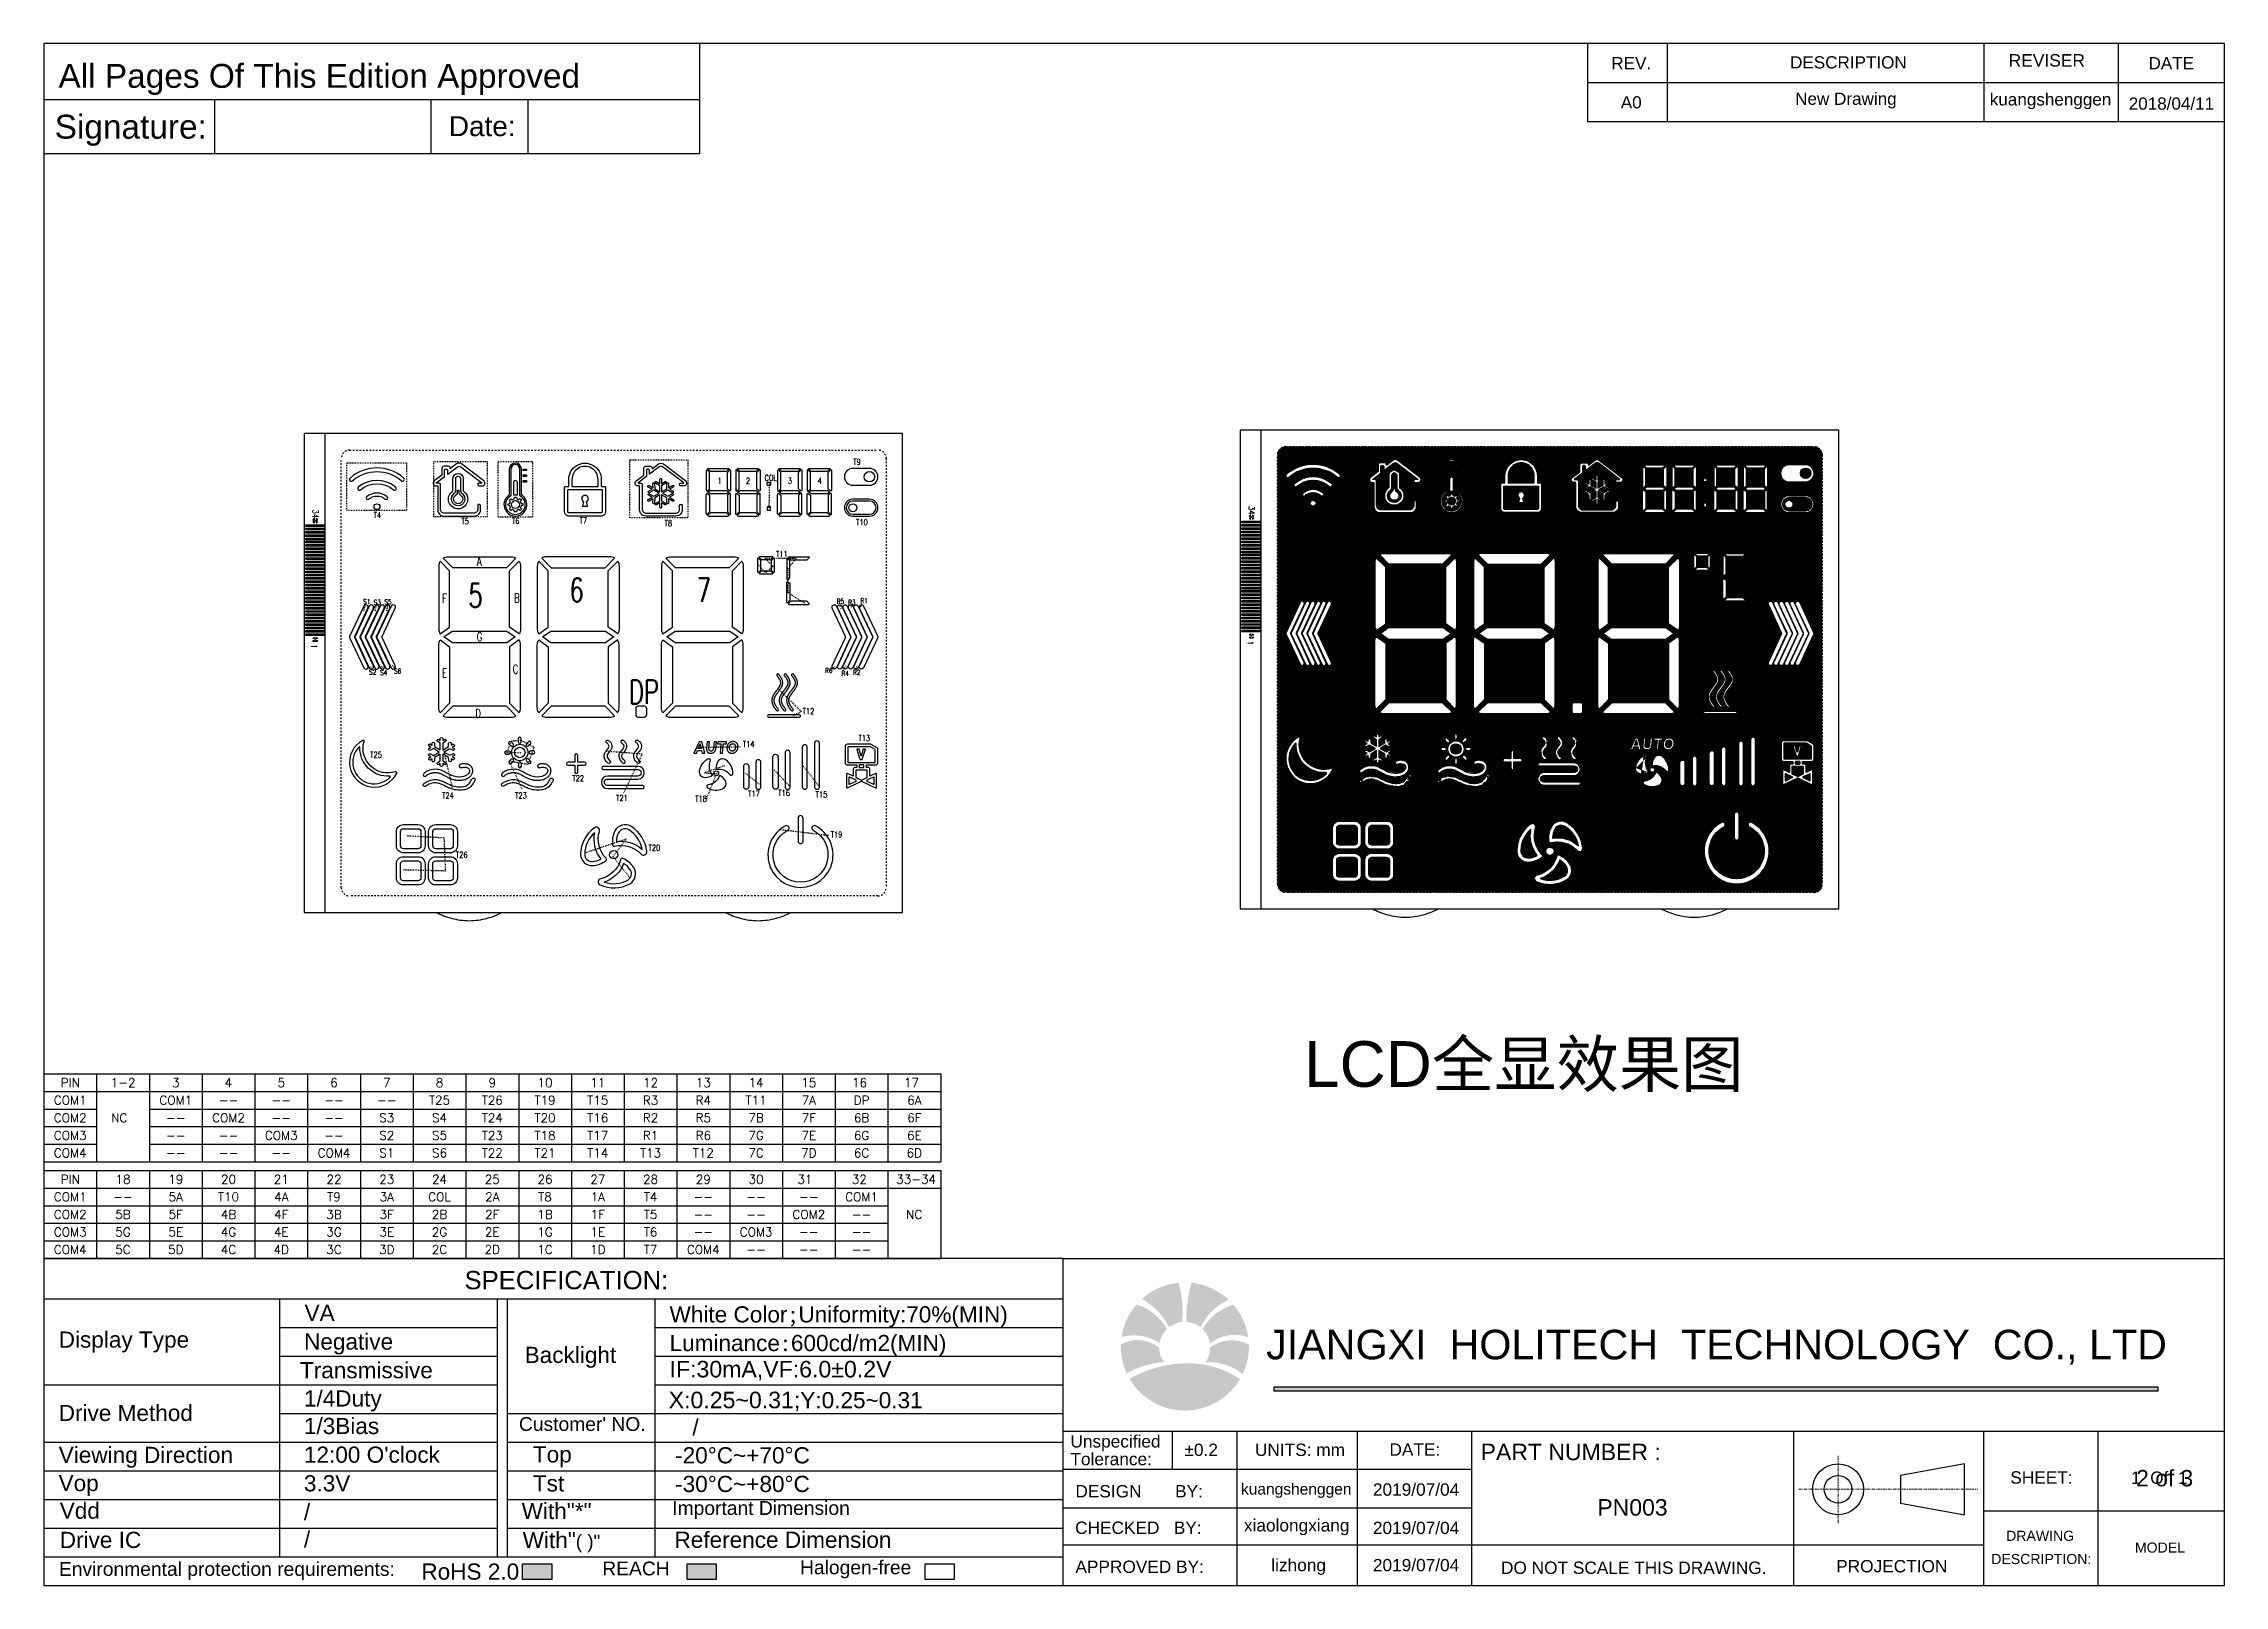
# Model space of a CAD drawing. Header units: millimetres. Extents: x 1946 to 4611, y 2266 to 2855.
# Drawn here: x 2927.3 to 3191.5, y 2598 to 2784.8 of the extents above; entities that cross this region are included whole.
import ezdxf
from ezdxf.enums import TextEntityAlignment as Align

# ---------------------------------------------------------------- set-up
doc = ezdxf.new("R2010")
doc.units = ezdxf.units.MM
doc.linetypes.add('CENTER', pattern=[0.6, 0.375, -0.075, 0.075, -0.075])
doc.linetypes.add('DASHED', pattern=[0.2, 0.1, -0.1])
doc.layers.add('CENTER LINE', color=1, linetype='CENTER', lineweight=15)
doc.layers.add('TEXT', color=7, linetype='Continuous', lineweight=30)
for name, color, linetype in [('Dim', 4, 'Continuous'), ('DWG', 7, 'Continuous'), ('title', 7, 'Continuous')]:
    doc.layers.add(name, color=color, linetype=linetype)
doc.styles.add('Arial', font='arial.ttf')
doc.styles.add('SSSoft_Romans', font='Romans')
doc.styles.get("Standard").update_dxf_attribs({"font": 'txt.shx', "bigfont": 'gbcbig.shx'})
doc.styles.add('title', font='arial.ttf', dxfattribs={"width": 0.8, "height": 5})

msp = doc.modelspace()

# ---------------------------------------------------------------- texts
at = {"layer": 'Dim', "width": 0.7}
for s, height, p in [('T9', 0.72, (3025.40927, 2733.72768)), ('1', 0.72, (3008.96515, 2731.43462)), ('2', 0.72, (3012.40783, 2731.43462)), ('COL', 0.72, (3014.66739, 2731.78577)), ('3', 0.72, (3017.49105, 2731.43462)), ('4', 0.72, (3021.10544, 2731.43462)), ('T4', 0.72, (2967.3117, 2727.2923)), ('T5', 0.72, (2977.94201, 2726.53029)), ('T6', 0.72, (2984.07515, 2726.57784)), ('T7', 0.72, (2992.26947, 2726.62325)), ('T8', 0.72, (3002.55766, 2726.3017)), ('T10', 0.72, (3025.75258, 2726.41339)), ('A', 1.08, (2979.82157, 2721.48978)), ('T11', 0.72, (3016.05894, 2722.57107)), ('5', 2.88, (2978.79725, 2716.47493)), ('6', 2.88, (2991.03988, 2717.12511)), ('7', 2.88, (3006.45449, 2717.12511)), ('S1', 0.6, (2966.04618, 2716.85097)), ('S3', 0.6, (2967.31844, 2716.76496)), ('S5', 0.6, (2968.60647, 2716.83718)), ('F', 1.08, (2975.61829, 2717.00539)), ('B', 1.08, (2984.32724, 2717.05094)), ('R5', 0.6, (3023.40635, 2716.88896)), ('R3', 0.6, (3024.78725, 2716.76298)), ('R1', 0.6, (3026.2929, 2716.97896)), ('G', 1.08, (2979.80633, 2712.36277)), ('S2', 0.6, (2966.76334, 2708.31864)), ('S4', 0.6, (2968.0883, 2708.26675)), ('S6', 0.6, (2969.79344, 2708.44407)), ('E', 1.08, (2975.59361, 2707.96325)), ('C', 1.08, (2984.16219, 2708.42587)), ('R6', 0.6, (3021.99363, 2708.51682)), ('R4', 0.6, (3023.98661, 2708.17078)), ('R2', 0.6, (3025.37804, 2708.28916)), ('DP', 2.88, (2998.2485, 2704.78635)), ('D', 1.08, (2979.63694, 2703.07455)), ('T12', 0.72, (3019.27237, 2703.5171)), ('T14', 0.72, (3012.04079, 2699.53023)), ('T13', 0.72, (3026.0449, 2700.27219)), ('T25', 0.72, (2966.89777, 2698.25374)), ('T22', 0.72, (2991.38823, 2695.39555)), ('T24', 0.72, (2975.61123, 2693.30488)), ('T23', 0.72, (2984.4523, 2693.32154)), ('T21', 0.72, (2996.68578, 2693.01655)), ('T18', 0.72, (3006.2728, 2692.92269)), ('T17', 0.72, (3012.67465, 2693.53896)), ('T16', 0.72, (3016.33551, 2693.63245)), ('T15', 0.72, (3020.85708, 2693.44179)), ('T19', 0.72, (3022.6792, 2688.59461)), ('T26', 0.72, (2977.27528, 2686.1409)), ('T20', 0.72, (3000.62384, 2686.98915))]:
    msp.add_text(s, height=height, dxfattribs=at).set_placement(p)
at = {"layer": 'Dim', "style": 'SSSoft_Romans'}
for s, height, p in [('PIN', 1.063961, (2930.56147, 2658.88951)), ('1-2', 1.063961, (2936.96434, 2658.88951)), ('3', 1.06396, (2943.34292, 2658.88951)), ('4', 1.06396, (2949.73364, 2658.88951)), ('5', 1.06396, (2956.12436, 2658.88951)), ('6', 1.06396, (2962.51509, 2658.88951)), ('7', 1.06396, (2968.90581, 2658.88951)), ('8', 1.06396, (2975.29653, 2658.88951)), ('9', 1.06396, (2981.68726, 2658.88951)), ('10', 1.063961, (2988.07798, 2658.88951)), ('11', 1.063961, (2994.4687, 2658.88951)), ('12', 1.063961, (3000.85943, 2658.88951)), ('13', 1.063961, (3007.25015, 2658.88951)), ('14', 1.063961, (3013.64087, 2658.88951)), ('15', 1.063961, (3020.0316, 2658.88951)), ('16', 1.063961, (3026.17888, 2658.88951)), ('17', 1.063961, (3032.4583, 2658.88951)), ('COM1', 1.063961, (2930.56147, 2656.76159)), ('COM2', 1.063961, (2930.56147, 2654.63367)), ('NC', 1.063961, (2936.50049, 2654.63367)), ('COM1', 1.063961, (2943.34292, 2656.76159)), ('COM2', 1.063961, (2949.73364, 2654.63367)), ('--', 1.063961, (2949.73364, 2656.76159)), ('--', 1.063961, (2956.12436, 2656.76159)), ('--', 1.063961, (2962.51509, 2656.76159)), ('--', 1.063961, (2968.90581, 2656.76159)), ('S3', 1.063961, (2968.90581, 2654.63367)), ('T25', 1.063961, (2975.29653, 2656.76159)), ('S4', 1.063961, (2975.29653, 2654.63367)), ('T26', 1.063961, (2981.68726, 2656.76159)), ('T24', 1.063961, (2981.68726, 2654.63367)), ('T19', 1.063961, (2988.07798, 2656.76159)), ('T20', 1.063961, (2988.07798, 2654.63367)), ('T15', 1.063961, (2994.4687, 2656.76159)), ('T16', 1.063961, (2994.4687, 2654.63367)), ('R3', 1.063961, (3000.85943, 2656.76159)), ('R2', 1.063961, (3000.85943, 2654.63367)), ('R4', 1.063961, (3007.25015, 2656.76159)), ('R5', 1.063961, (3007.25015, 2654.63367)), ('T11', 1.063961, (3013.64087, 2656.76159)), ('7B', 1.063961, (3013.64087, 2654.63367)), ('7A', 1.063961, (3020.0316, 2656.76159)), ('7F', 1.063961, (3020.0316, 2654.63367)), ('DP', 1.063961, (3026.42232, 2656.76159)), ('6B', 1.063961, (3026.42232, 2654.63367)), ('6A', 1.063961, (3032.81304, 2656.76159)), ('6F', 1.063961, (3032.81304, 2654.63367)), ('COM3', 1.063961, (2930.56147, 2652.50575)), ('--', 1.063961, (2943.34292, 2654.63367)), ('--', 1.063961, (2943.34292, 2652.50575)), ('--', 1.063961, (2949.73364, 2652.50575)), ('COM3', 1.063961, (2956.12436, 2652.50575)), ('--', 1.063961, (2956.12436, 2654.63367)), ('--', 1.063961, (2962.51509, 2654.63367)), ('--', 1.063961, (2962.51509, 2652.50575)), ('S2', 1.063961, (2968.90581, 2652.50575)), ('S5', 1.063961, (2975.29653, 2652.50575)), ('T23', 1.063961, (2981.68726, 2652.50575)), ('T18', 1.063961, (2988.07798, 2652.50575)), ('T17', 1.063961, (2994.4687, 2652.50575)), ('R1', 1.063961, (3000.85943, 2652.50575)), ('R6', 1.063961, (3007.25015, 2652.50575)), ('7G', 1.063961, (3013.64087, 2652.50575)), ('7E', 1.063961, (3020.0316, 2652.50575)), ('6G', 1.063961, (3026.42232, 2652.50575)), ('6E', 1.063961, (3032.81304, 2652.50575)), ('COM4', 1.063961, (2930.56147, 2650.37783)), ('--', 1.063961, (2943.34292, 2650.37783)), ('--', 1.063961, (2949.73364, 2650.37783)), ('--', 1.063961, (2956.12436, 2650.37783)), ('COM4', 1.063961, (2962.51509, 2650.37783)), ('S1', 1.063961, (2968.90581, 2650.37783)), ('S6', 1.063961, (2975.29653, 2650.37783)), ('T22', 1.063961, (2981.68726, 2650.37783)), ('T21', 1.063961, (2988.07798, 2650.37783)), ('T14', 1.063961, (2994.4687, 2650.37783)), ('T13', 1.063961, (3000.85943, 2650.37783)), ('T12', 1.063961, (3007.25015, 2650.37783)), ('7C', 1.063961, (3013.64087, 2650.37783)), ('7D', 1.063961, (3020.0316, 2650.37783)), ('6C', 1.063961, (3026.42232, 2650.37783)), ('6D', 1.063961, (3032.81304, 2650.37783)), ('PIN', 1.063961, (2930.56147, 2647.18594)), ('18', 1.063961, (2936.95219, 2647.18594)), ('19', 1.063961, (2943.34292, 2647.18594)), ('20', 1.063961, (2949.73364, 2647.18594)), ('21', 1.063961, (2956.12436, 2647.18594)), ('22', 1.063961, (2962.51509, 2647.18594)), ('23', 1.063961, (2968.90581, 2647.18594)), ('24', 1.063961, (2975.29653, 2647.18594)), ('25', 1.063961, (2981.68726, 2647.18594)), ('26', 1.063961, (2988.07798, 2647.18594)), ('27', 1.063961, (2994.4687, 2647.18594)), ('28', 1.063961, (3000.85943, 2647.18594)), ('29', 1.063961, (3007.25015, 2647.18594)), ('30', 1.063961, (3013.64087, 2647.18594)), ('31', 1.063961, (3019.54954, 2647.18594)), ('32', 1.063961, (3026.14643, 2647.18594)), ('33-34', 1.063961, (3033.02762, 2647.18594)), ('COM1', 1.063961, (2930.56147, 2645.05802)), ('--', 1.063961, (2936.95219, 2645.05802)), ('5A', 1.063961, (2943.34292, 2645.05802)), ('T10', 1.063961, (2949.73364, 2645.05802)), ('4A', 1.063961, (2956.12436, 2645.05802)), ('T9', 1.063961, (2962.51509, 2645.05802)), ('3A', 1.063961, (2968.90581, 2645.05802)), ('COL', 1.063961, (2975.29653, 2645.05802)), ('2A', 1.063961, (2981.68726, 2645.05802)), ('T8', 1.063961, (2988.07798, 2645.05802)), ('1A', 1.063961, (2994.4687, 2645.05802)), ('T4', 1.063961, (3000.85943, 2645.05802)), ('--', 1.063961, (3007.25015, 2645.05802)), ('--', 1.063961, (3013.64087, 2645.05802)), ('--', 1.063961, (3020.0316, 2645.05802)), ('COM1', 1.063961, (3026.42232, 2645.05802)), ('COM2', 1.063961, (2930.56147, 2642.9301)), ('5B', 1.063961, (2936.95219, 2642.9301)), ('5F', 1.063961, (2943.34292, 2642.9301)), ('4B', 1.063961, (2949.73364, 2642.9301)), ('4F', 1.063961, (2956.12436, 2642.9301)), ('3B', 1.063961, (2962.51509, 2642.9301)), ('3F', 1.063961, (2968.90581, 2642.9301)), ('2B', 1.063961, (2975.29653, 2642.9301)), ('2F', 1.063961, (2981.68726, 2642.9301)), ('1B', 1.063961, (2988.07798, 2642.9301)), ('1F', 1.063961, (2994.4687, 2642.9301)), ('T5', 1.063961, (3000.85943, 2642.9301)), ('--', 1.063961, (3007.25015, 2642.9301)), ('--', 1.063961, (3013.64087, 2642.9301)), ('COM2', 1.063961, (3020.0316, 2642.9301)), ('--', 1.063961, (3026.42232, 2642.9301)), ('NC', 1.063961, (3032.79689, 2642.9301)), ('COM3', 1.063961, (2930.56147, 2640.80218)), ('COM4', 1.063961, (2930.56147, 2638.67425)), ('5G', 1.063961, (2936.95219, 2640.80218)), ('5C', 1.063961, (2936.95219, 2638.67425)), ('5D', 1.063961, (2943.34292, 2638.67425)), ('5E', 1.063961, (2943.34292, 2640.80218)), ('4G', 1.063961, (2949.73364, 2640.80218)), ('4C', 1.063961, (2949.73364, 2638.67425)), ('4D', 1.063961, (2956.12436, 2638.67425)), ('4E', 1.063961, (2956.12436, 2640.80218)), ('3G', 1.063961, (2962.51509, 2640.80218)), ('3C', 1.063961, (2962.51509, 2638.67425)), ('3D', 1.063961, (2968.90581, 2638.67425)), ('3E', 1.063961, (2968.90581, 2640.80218)), ('2G', 1.063961, (2975.29653, 2640.80218)), ('2C', 1.063961, (2975.29653, 2638.67425)), ('2D', 1.063961, (2981.68726, 2638.67425)), ('2E', 1.063961, (2981.68726, 2640.80218)), ('1G', 1.063961, (2988.07798, 2640.80218)), ('1C', 1.063961, (2988.07798, 2638.67425)), ('1D', 1.063961, (2994.4687, 2638.67425)), ('1E', 1.063961, (2994.4687, 2640.80218)), ('T6', 1.063961, (3000.85943, 2640.80218)), ('T7', 1.063961, (3000.85943, 2638.67425)), ('COM4', 1.063961, (3007.25015, 2638.67425)), ('--', 1.063961, (3007.25015, 2640.80218)), ('COM3', 1.063961, (3013.64087, 2640.80218)), ('--', 1.063961, (3020.0316, 2640.80218)), ('--', 1.063961, (3026.42232, 2640.80218)), ('--', 1.063961, (3013.64087, 2638.67425)), ('--', 1.063961, (3020.0316, 2638.67425)), ('--', 1.063961, (3026.42232, 2638.67425))]:
    msp.add_text(s, height=height, dxfattribs=at).set_placement(p, align=Align.MIDDLE)
at = {"layer": 'DWG', "width": 0.7}
for s, p in [('34', (3073.31432, 2728.72603)), ('1', (3073.15766, 2712.41349))]:
    msp.add_text(s, height=0.72, rotation=270, dxfattribs=at).set_placement(p)
at = {"layer": 'TEXT', "lineweight": 20, "style": 'Arial'}
msp.add_text('2 of 3', height=1.976, dxfattribs=at).set_placement((3180.825, 2610.00076))
at = {"layer": 'title', "color": 3, "style": 'title'}
msp.add_text('LCD全显效果图', height=5.538027, dxfattribs=at).set_placement((3080.0237, 2658.38477))

# ---------------------------------------------------------------- blocks, each defined once
blk = doc.blocks.new('A$C6D9B0F57')
at = {"layer": 'Dim'}
blk.add_hatch(color=1, dxfattribs=at).paths.add_polyline_path([(167.57, 26.57), (287.98, 26.57), (287.98, 27.05), (167.57, 27.05)])
at = {"layer": 'TEXT'}
h = blk.add_hatch(color=126, dxfattribs=at)
h.set_gradient(color1=(24, 121, 93), color2=(7, 105, 15), tint=1)
h.paths.add_polyline_path([(162.96, 28.17, 0.164265), (154.91, 30.29, 0.110678), (147.9, 28.21, 0.573389)])
h.paths.add_polyline_path([(164.17, 32.6, 0.007615), (164.16, 32.86, 0.277023), (158.9, 32.51, -0.161911), (158.22, 30.42, -0.197285), (163.32, 28.84, 0.111824)])
h.paths.add_polyline_path([(162.07, 38.27, 0.200061), (157.85, 34.97, -0.162967), (158.86, 33, -0.266454), (164.08, 33.85, 0.141922)])
h.paths.add_polyline_path([(161.42, 38.95, 0.164142), (156.35, 41.27, 0.074223), (155.63, 35.95, -0.155454), (157.6, 35.19, -0.187681)])
h.paths.add_polyline_path([(154.56, 41.28, 0.159419), (149.6, 39.08, -0.14707), (153.3, 35.23, -0.139846), (155.07, 35.94, 0.099615)])
h.paths.add_polyline_path([(148.87, 38.33, 0.142989), (146.82, 33.89, -0.212761), (151.99, 33.08, -0.159202), (153.01, 34.98, 0.186633)])
h.paths.add_polyline_path([(151.94, 32.43, 0.311813), (146.72, 32.86, 0.007553), (146.72, 32.6, 0.108611), (147.52, 28.94, -0.116445), (152.59, 30.45, -0.153208)])
at = {"layer": 'TEXT', "lineweight": 30}
for points in [[(65.25, 3), (65.25, 0.87), (69.22, 0.87), (69.22, 3)], [(87.67, 3), (87.67, 0.87), (91.64, 0.87), (91.64, 3)]]:
    blk.add_hatch(color=256, dxfattribs=at).paths.add_polyline_path(points)
at = {"layer": 'CENTER LINE', "color": 1, "linetype": 'CENTER', "lineweight": 15}
for p, q in [((244.39, 8.56), (244.39, 17.73)), ((239.06, 13.15), (263.41, 13.15))]:
    blk.add_line(p, q, dxfattribs=at)
at = {"layer": 'TEXT', "color": 4, "lineweight": 30}
for p, q in [((210.28, 209.96), (210.28, 199.41)), ((221.12, 209.96), (221.12, 199.41)), ((264.25, 209.99), (264.25, 199.41)), ((282.53, 209.96), (282.53, 199.41)), ((0.03, 202.38), (89.39, 202.38)), ((23.32, 202.38), (23.32, 195.04)), ((52.76, 202.38), (52.76, 195.04)), ((65.97, 202.38), (65.97, 195.04)), ((210.28, 204.7), (297, 204.7)), ((210.28, 199.41), (296.97, 199.41)), ((138.88, 44.59), (0.07, 44.59)), ((138.88, 44.59), (297, 44.59)), ((138.88, 0.07), (138.88, 44.59)), ((0.03, 39.08), (63.16, 39.07)), ((32.19, 3.97), (32.19, 39.08)), ((61.86, 3.97), (61.86, 39.07)), ((63.16, 39.07), (63.16, 3.97)), ((63.16, 39.07), (138.88, 39.07)), ((83.29, 3.86), (83.29, 39.07)), ((32.19, 35.18), (61.86, 35.18)), ((83.29, 35.18), (138.88, 35.18)), ((32.19, 31.28), (61.86, 31.28)), ((83.29, 31.28), (138.88, 31.28)), ((0.03, 27.38), (61.86, 27.38)), ((83.29, 27.38), (138.88, 27.38)), ((32.19, 23.48), (61.86, 23.48)), ((63.16, 23.48), (138.88, 23.48)), ((138.88, 21.05), (297, 21.05)), ((153.72, 21.05), (153.72, 15.87)), ((162.52, 21.05), (162.52, 0.07)), ((178.97, 0.07), (178.97, 21.05)), ((194.51, 0.07), (194.51, 21.05)), ((238.38, 0.07), (238.38, 21.05)), ((264.26, 0.07), (264.26, 21.05)), ((279.78, 21.05), (279.78, 0.07)), ((0.03, 19.58), (61.86, 19.58)), ((63.16, 19.58), (138.88, 19.58)), ((0.03, 15.68), (61.86, 15.68)), ((63.16, 15.68), (138.88, 15.68)), ((138.88, 15.87), (194.51, 15.87)), ((0.03, 11.78), (61.86, 11.78)), ((63.16, 11.78), (138.88, 11.78)), ((138.88, 10.65), (194.51, 10.65)), ((264.26, 10.21), (297, 10.21)), ((0.03, 7.88), (61.86, 7.88)), ((63.16, 7.88), (138.88, 7.88)), ((0.07, 3.97), (61.86, 3.97)), ((61.86, 3.97), (138.88, 3.97)), ((138.88, 5.58), (264.26, 5.58))]:
    blk.add_line(p, q, dxfattribs=at)
at = {"layer": 'TEXT', "color": 1}
for p, q in [((167.57, 27.05), (167.57, 26.57)), ((287.98, 27.05), (167.57, 27.05)), ((287.98, 26.57), (287.98, 27.05)), ((167.57, 26.57), (287.98, 26.57))]:
    blk.add_line(p, q, dxfattribs=at)
at = {"layer": 'TEXT', "color": 4, "lineweight": 30}
blk.add_lwpolyline([(297, 0.07), (297, 210), (0.07, 210), (0.07, 0.07)], close=True, dxfattribs=at)
blk.add_lwpolyline([(0.07, 195.04), (89.39, 195.04), (89.39, 210)], dxfattribs=at)
at = {"layer": 'TEXT', "lineweight": 30}
for points in [[(261.61, 16.61), (252.88, 15.01), (252.88, 11.28), (261.61, 9.68)], [(65.25, 3), (69.22, 3), (69.22, 0.87), (65.25, 0.87)], [(87.67, 3), (91.64, 3), (91.64, 0.87), (87.67, 0.87)], [(120.07, 3), (124.04, 3), (124.04, 0.87), (120.07, 0.87)]]:
    blk.add_lwpolyline(points, close=True, dxfattribs=at)
for radius in [3.47, 1.87]:
    blk.add_circle((244.39, 13.15), radius, dxfattribs=at)
at = {"layer": 'TEXT', "style": 'Arial'}
for s, height, p in [('REV.', 1.664, (216.23, 207.33)), ('DESCRIPTION', 1.6639, (245.8, 207.45)), ('DATE', 1.664, (289.77, 207.33)), ('A0', 1.664, (216.23, 202.01)), ('New Drawing', 1.6639, (245.46, 202.29)), ('kuangshenggen', 1.6639, (273.33, 202.2)), ('2018/04/11', 1.664, (289.79, 201.87)), ('%%P0.2', 1.682, (157.67, 18.53)), ('UNITS: mm', 1.682, (171.12, 18.53)), ('DATE:', 1.682, (186.76, 18.56)), ('SHEET:', 1.682, (272.09, 14.76)), ('1  Of  1', 1.682, (288.14, 14.76)), ('kuangshenggen', 1.5137, (170.61, 13.01)), ('2019/07/04', 1.682, (186.93, 13.15)), ('xiaolongxiang', 1.6818, (170.67, 8.04)), ('PN003', 2.242, (216.4, 10.69)), ('2019/07/04', 1.682, (186.93, 7.93)), ('DRAWING', 1.373, (271.91, 6.82)), ('lizhong', 1.682, (170.94, 2.63)), ('2019/07/04', 1.682, (186.93, 2.86)), ('DESCRIPTION:', 1.3727, (272.07, 3.66)), ('MODEL', 1.373, (288.23, 5.22))]:
    blk.add_text(s, height=height, dxfattribs=at).set_placement(p, align=Align.MIDDLE)
blk.add_text('REVISER', height=1.694, dxfattribs=at).set_placement((272.82, 207.72), align=Align.MIDDLE_CENTER)
for s, height, p in [('All Pages Of This Edition Approved ', 3.2555, (2.06, 203.98)), ('Signature:', 3.255, (1.54, 197.06)), ('Date:', 2.721, (55.22, 197.4)), ('Tolerance:', 1.682, (139.86, 16.43)), ('Unspecified', 1.6818, (139.86, 18.84)), ('PART NUMBER :', 2.2425, (195.72, 17.12)), ('DESIGN       BY:', 1.6818, (140.54, 12.05)), ('CHECKED   BY:', 1.6818, (140.5, 7.08)), ('APPROVED BY:', 1.6818, (140.54, 1.76)), ('PROJECTION', 1.682, (244.14, 1.84))]:
    blk.add_text(s, height=height, dxfattribs=at).set_placement(p)
at = {"layer": 'TEXT', "color": 3, "style": 'Arial'}
blk.add_text('JIANGXI  HOLITECH  TECHNOLOGY  CO., LTD', height=4.0216, dxfattribs=at).set_placement((166.51, 30.85))
at = {"layer": 'TEXT', "color": 1, "style": 'Arial'}
blk.add_text('DO NOT SCALE THIS DRAWING.', height=1.6818, dxfattribs=at).set_placement((198.49, 1.63))
at = {"layer": 'TEXT', "width": 60.4227, "attachment_point": 1, "style": 'Arial'}
for s, insert, char_height in [('SPECIFICATION:', (57.35, 42.89), 2.5), ('VA', (35.57, 38.27), 2.2), ('White Color{\\fSimSun|b0|i0|c0|p2;;}Uniformity:70%(MIN)', (85.27, 38.07), 2.2), ('Display Type', (2.09, 34.64), 2.2), ('Negative', (35.5, 34.37), 2.2), ('Luminance{\\fSimSun|b0|i0|c0|p2;:}600cd/m2(MIN)', (85.27, 34.17), 2.2), ('Transmissive', (34.94, 30.47), 2.2), ('Backlight', (65.54, 32.55), 2.2), ('{\\H1.0235x;IF:30mA,VF:6.0%%P0.2V}', (85.27, 30.64), 2.2), ('\\A1;1/4Duty    ', (35.48, 26.62), 2.2), ('Drive Method', (2.09, 24.65), 2.2), ('{\\H1.0235x;X:0.25~0.31;}Y:0.25~0.31', (85.15, 26.44), 2.2), ('\\A1;1/3Bias    ', (35.48, 22.87), 2.2), ("{\\H0.85294x;Customer' NO.}", (64.76, 22.98), 2.2), ('/', (88.38, 22.69), 2.2), ('Viewing Direction', (2.09, 18.94), 2.2), ("\\A1;12:00 O'clock    ", (35.48, 18.97), 2.2), ('Top', (66.66, 19.01), 2.2), ('-20%%DC~+70%%DC', (86.03, 18.88), 2.2), ('Vop', (2.07, 15.1), 2.2), ('\\A1;3.3V    ', (35.48, 15.07), 2.2), ('Tst', (66.66, 15.06), 2.2), ('-30%%DC~+80%%DC', (86.03, 14.98), 2.2), ('Vdd', (2.23, 11.35), 2.2), ('\\A1;/ ', (35.48, 11.17), 2.2), ('With"*"', (65.13, 11.3), 2.2), ('{\\H0.85294x;Important Dimension}  ', (85.64, 11.54), 2.2), ('Drive IC', (2.23, 7.36), 2.2), ('\\A1;/', (35.48, 7.43), 2.2), ('With"{\\H0.83333x;( )"}', (65.27, 7.34), 2.2), ('Reference Dimension', (85.94, 7.38), 2.2), ('{\\H0.85294x;Environmental protection requirements:} ', (2.12, 3.24), 2.2), ('RoHS 2.0', (51.47, 3.05), 2.2), ('{\\H0.85294x;REACH} ', (76.11, 3.31), 2.2), ('{\\H0.85294x;Halogen-free} ', (103.04, 3.46), 2.2)]:
    blk.add_mtext(s, dxfattribs=dict(at, insert=insert, char_height=char_height))
blk = doc.blocks.new('SPC')
at = {"layer": 'DWG'}
for points in [[(11.78, 52.29, 1), (12.06, 52.62, 0.37367), (5.57, 52.62, 1), (5.86, 52.29, -0.37367)], [(16.51, 51.83, 0.41411), (16.34, 52), (16.01, 52, -0.718034), (16, 52.03), (17.01, 52.8, 0.234266), (17.02, 52.81), (17.02, 53.59, -0.41484), (17.14, 53.7), (17.26, 53.7, -0.413587), (17.37, 53.59), (17.37, 53.1, 0.620396), (17.4, 53.09), (18.57, 53.98, -0.337132), (18.97, 53.98), (21.53, 52.03, -0.718303), (21.52, 52), (21.14, 52, 0.414318), (21.02, 51.88), (21.02, 51.78, 0.41411), (21.14, 51.67), (21.57, 51.67, 0.718303), (21.77, 52.26), (19.07, 54.32, 0.337132), (18.46, 54.32), (17.73, 53.76, -0.620396), (17.7, 53.77), (17.7, 53.79, 0.413587), (17.46, 54.04), (16.94, 54.04, 0.41484), (16.69, 53.79), (16.69, 52.97), (15.76, 52.26, 0.718034), (15.96, 51.67), (16.16, 51.67, -0.41411), (16.18, 51.65), (16.18, 48.76, 0.414214), (16.92, 48.01), (20.61, 48.01, 0.414214), (21.36, 48.76), (21.36, 49.3, 0.414214), (21.24, 49.42), (21.14, 49.42, 0.414214), (21.02, 49.3), (21.02, 48.84, -0.414214), (20.53, 48.35), (17, 48.35, -0.414214), (16.51, 48.84)], [(19.28, 51.1, 0.214015), (19.34, 50.99, -3.04756), (17.96, 50.99, 0.214015), (18.02, 51.1), (18.02, 52.57, -0.948577), (19.28, 52.57)], [(24.85, 50.57, 3.486322), (26.32, 50.58), (26.32, 53.69, 1), (24.85, 53.69)], [(26.14, 50.46), (26.14, 53.69, 1), (25.03, 53.69), (25.03, 50.45, 4.039611)], [(35.99, 52.44), (35.99, 51.61), (36.38, 51.61, -0.414214), (36.5, 51.49), (36.5, 48.53, -0.414214), (35.99, 48.01), (32.06, 48.01, -0.414214), (31.55, 48.53), (31.55, 51.49, -0.414214), (31.67, 51.61), (32.06, 51.61), (32.06, 52.44, -1.006943)], [(32.44, 51.61), (35.6, 51.61), (35.6, 52.44, 1.008178), (32.44, 52.44)], [(43.02, 53.98), (41.85, 53.09, -0.620396), (41.82, 53.1), (41.82, 53.59, 0.413587), (41.71, 53.7), (41.59, 53.7, 0.41484), (41.47, 53.59), (41.47, 52.81, -0.234266), (41.46, 52.8), (40.45, 52.03, 0.718034), (40.46, 52), (40.79, 52, -0.41411), (40.96, 51.83), (40.96, 48.84, 0.414214), (41.46, 48.35), (44.98, 48.35, 0.414214), (45.48, 48.84), (45.48, 49.3, -0.414214), (45.59, 49.42), (45.69, 49.42, -0.414214), (45.81, 49.3), (45.81, 48.76, -0.414214), (45.06, 48.01), (41.37, 48.01, -0.414214), (40.63, 48.76), (40.63, 51.65, 0.41411), (40.61, 51.67), (40.42, 51.67, -0.718034), (40.21, 52.26), (41.13, 52.96, 0.234266), (41.14, 52.98), (41.14, 53.79, -0.41484), (41.39, 54.04), (41.91, 54.04, -0.413587), (42.16, 53.79), (42.16, 53.77, 0.620396), (42.18, 53.76), (42.92, 54.32, -0.337132), (43.52, 54.32), (46.22, 52.26, -0.718303), (46.02, 51.67), (45.59, 51.67, -0.41411), (45.48, 51.78), (45.48, 51.88, -0.414318), (45.59, 52), (45.97, 52, 0.718303), (45.98, 52.03), (43.42, 53.98, 0.337132)], [(48.71, 51.19, 0.139094), (48.76, 51.01), (49.11, 51.25), (49.11, 53.29), (48.76, 53.63, 0.139094), (48.71, 53.46)], [(51.33, 53.79, -0.136063), (51.5, 53.74), (51.15, 53.4), (49.22, 53.4), (48.87, 53.74, -0.136063), (49.04, 53.79)], [(51.66, 51.19, -0.139094), (51.61, 51.01), (51.27, 51.25), (51.27, 53.29), (51.61, 53.63, -0.139094), (51.66, 53.46)], [(52.29, 51.19, 0.139094), (52.34, 51.01), (52.68, 51.25), (52.68, 53.29), (52.34, 53.63, 0.139094), (52.29, 53.46)], [(54.91, 53.79, -0.136063), (55.08, 53.74), (54.73, 53.4), (52.79, 53.4), (52.45, 53.74, -0.136063), (52.62, 53.79)], [(55.24, 51.19, -0.139094), (55.19, 51.01), (54.84, 51.25), (54.84, 53.29), (55.19, 53.63, -0.139094), (55.24, 53.46)], [(57.35, 51.19, 0.139094), (57.4, 51.01), (57.74, 51.25), (57.74, 53.29), (57.4, 53.63, 0.139094), (57.35, 53.46)], [(59.97, 53.79, -0.136063), (60.14, 53.74), (59.79, 53.4), (57.85, 53.4), (57.51, 53.74, -0.136063), (57.68, 53.79)], [(60.3, 51.19, -0.139094), (60.25, 51.01), (59.9, 51.25), (59.9, 53.29), (60.25, 53.63, -0.139094), (60.3, 53.46)], [(60.93, 51.19, 0.139094), (60.98, 51.01), (61.32, 51.25), (61.32, 53.29), (60.98, 53.63, 0.139094), (60.93, 53.46)], [(63.54, 53.79, -0.136063), (63.71, 53.74), (63.37, 53.4), (61.43, 53.4), (61.09, 53.74, -0.136063), (61.26, 53.79)], [(63.88, 51.19, -0.139094), (63.83, 51.01), (63.48, 51.25), (63.48, 53.29), (63.83, 53.63, -0.139094), (63.88, 53.46)], [(68.48, 51.74, 1), (68.48, 53.79), (66.46, 53.79, 1), (66.46, 51.74)], [(10.82, 51.18, 1), (11.08, 51.49, 0.37367), (6.56, 51.49, 1), (6.82, 51.18, -0.37367)], [(9.83, 50.05, 1), (10.07, 50.33, 0.37367), (7.57, 50.33, 1), (7.81, 50.05, -0.37367)], [(18.95, 51.07, 0.202499), (19.13, 50.73, -3.143835), (18.18, 50.73, 0.202499), (18.36, 51.07), (18.36, 52.57, -0.888352), (18.95, 52.57)], [(18.37, 50.53, 0.204472), (18.58, 50.94), (18.58, 51.16), (18.72, 51.16), (18.72, 50.94, 0.204472), (18.94, 50.53, -3.624789)], [(25.01, 49.77), (24.88, 49.95, -0.064732), (25.04, 50.11), (25.22, 49.99, -0.084971), (25.44, 50.08), (25.48, 50.29, -0.064732), (25.71, 50.29), (25.75, 50.08, -0.084971), (25.96, 49.99), (26.14, 50.12, -0.064732), (26.31, 49.95), (26.18, 49.77, -0.084971), (26.27, 49.55), (26.49, 49.52, -0.064732), (26.49, 49.29), (26.27, 49.25, -0.084971), (26.18, 49.03), (26.31, 48.85, -0.064732), (26.15, 48.69), (25.97, 48.81, -0.084971), (25.75, 48.72), (25.71, 48.51, -0.064732), (25.48, 48.51), (25.44, 48.72, -0.084971), (25.23, 48.81), (25.05, 48.68, -0.064732), (24.88, 48.85), (25.01, 49.03, -0.084971), (24.92, 49.25), (24.7, 49.28, -0.064732), (24.7, 49.51), (24.92, 49.55, -0.084971)], [(25.83, 50.57), (25.83, 52.06, 1), (25.34, 52.06), (25.34, 50.57, -0.103239)], [(36.11, 51.22), (36.11, 48.53, -0.414214), (35.99, 48.4), (32.06, 48.4, -0.414214), (31.93, 48.53), (31.93, 51.22)], [(34.22, 49.77, 3.847294), (33.83, 49.77), (33.71, 49.22), (34.34, 49.22)], [(43.73, 49.37), (43.3, 49.62), (43.3, 49.07, -1.030478), (43.1, 49.07), (43.1, 49.62), (42.67, 49.37, -1), (42.56, 49.54), (43.1, 49.86), (43.1, 50.6), (42.46, 50.23), (42.45, 49.61, -1), (42.24, 49.61), (42.26, 50.11), (41.78, 49.83, -1.030478), (41.68, 50.01), (42.15, 50.29), (41.72, 50.53, -1), (41.81, 50.71), (42.36, 50.41), (42.99, 50.77), (42.36, 51.14), (41.81, 50.84, -1), (41.72, 51.02), (42.15, 51.26), (41.68, 51.53, -1.030478), (41.78, 51.71), (42.26, 51.43), (42.24, 51.93, -1), (42.45, 51.94), (42.46, 51.32), (43.1, 50.95), (43.1, 51.68), (42.56, 52, -1), (42.67, 52.18), (43.1, 51.92), (43.1, 52.47, -1.030478), (43.3, 52.47), (43.3, 51.92), (43.73, 52.18, -1), (43.83, 52), (43.3, 51.68), (43.3, 50.95), (43.94, 51.32), (43.95, 51.94, -1.021645), (44.15, 51.93), (44.14, 51.43), (44.62, 51.71, -1.030478), (44.72, 51.53), (44.24, 51.26), (44.68, 51.02, -1), (44.58, 50.84), (44.04, 51.14), (43.4, 50.77), (44.04, 50.41), (44.58, 50.71, -1), (44.68, 50.53), (44.24, 50.29), (44.72, 50.01, -1.030478), (44.62, 49.83), (44.14, 50.11), (44.15, 49.61, -1), (43.95, 49.61), (43.94, 50.23), (43.3, 50.6), (43.3, 49.86), (43.83, 49.54, -1.003444)], [(48.71, 50.62, -0.139094), (48.76, 50.79), (49.11, 50.55), (49.11, 48.52), (48.76, 48.17, -0.139094), (48.71, 48.35)], [(51.66, 50.62, 0.139094), (51.61, 50.79), (51.27, 50.55), (51.27, 48.52), (51.61, 48.17, 0.139094), (51.66, 48.35)], [(52.29, 50.62, -0.139094), (52.34, 50.79), (52.68, 50.55), (52.68, 48.52), (52.34, 48.17, -0.139094), (52.29, 48.35)], [(55.24, 50.62, 0.139094), (55.19, 50.79), (54.84, 50.55), (54.84, 48.52), (55.19, 48.17, 0.139094), (55.24, 48.35)], [(56.16, 52.13), (56.43, 52.13, -0.414214), (56.5, 52.06), (56.5, 51.79, -0.414214), (56.43, 51.72), (56.16, 51.72, -0.414214), (56.09, 51.79), (56.09, 52.06, -0.414214)], [(57.35, 50.62, -0.139094), (57.4, 50.79), (57.74, 50.55), (57.74, 48.52), (57.4, 48.17, -0.139094), (57.35, 48.35)], [(60.3, 50.62, 0.139094), (60.25, 50.79), (59.9, 50.55), (59.9, 48.52), (60.25, 48.17, 0.139094), (60.3, 48.35)], [(60.93, 50.62, -0.139094), (60.98, 50.79), (61.32, 50.55), (61.32, 48.52), (60.98, 48.17, -0.139094), (60.93, 48.35)], [(63.88, 50.62, 0.139094), (63.83, 50.79), (63.48, 50.55), (63.48, 48.52), (63.83, 48.17, 0.139094), (63.88, 48.35)], [(51.33, 48.01, 0.136063), (51.5, 48.06), (51.15, 48.41), (49.22, 48.41), (48.87, 48.06, 0.136063), (49.04, 48.01)], [(54.91, 48.01, 0.136063), (55.08, 48.06), (54.73, 48.41), (52.79, 48.41), (52.45, 48.06, 0.136063), (52.62, 48.01)], [(56.16, 48.71), (56.43, 48.71, 0.414214), (56.5, 48.79), (56.5, 49.06, 0.414214), (56.43, 49.13), (56.16, 49.13, 0.414214), (56.09, 49.06), (56.09, 48.79, 0.414214)], [(59.97, 48.01, 0.136063), (60.14, 48.06), (59.79, 48.41), (57.85, 48.41), (57.51, 48.06, 0.136063), (57.68, 48.01)], [(63.54, 48.01, 0.136063), (63.71, 48.06), (63.37, 48.41), (61.43, 48.41), (61.09, 48.06, 0.136063), (61.26, 48.01)], [(66.46, 50.05, 1), (66.46, 48), (68.48, 48, 1), (68.48, 50.05)], [(68.48, 48.23, 1), (68.48, 49.82), (66.46, 49.82, 1), (66.46, 48.23)], [(16.3, 34.32, 0.139094), (16.47, 33.74), (17.62, 34.55), (17.62, 41.38), (16.47, 42.54, 0.139094), (16.3, 41.96)], [(25.09, 43.07, -0.136063), (25.66, 42.91), (24.51, 41.75), (18, 41.75), (16.84, 42.91, -0.136063), (17.42, 43.07)], [(26.2, 34.32, -0.139094), (26.04, 33.74), (24.88, 34.55), (24.88, 41.38), (26.04, 42.54, -0.139094), (26.2, 41.96)], [(28.24, 34.32, 0.139094), (28.41, 33.74), (29.56, 34.55), (29.56, 41.38), (28.41, 42.54, 0.139094), (28.24, 41.96)], [(29.36, 43.07, 0.136063), (28.78, 42.91), (29.94, 41.75), (36.45, 41.75), (37.6, 42.91, 0.136063), (37.03, 43.07)], [(38.14, 34.32, -0.139094), (37.98, 33.74), (36.82, 34.55), (36.82, 41.38), (37.98, 42.54, -0.139094), (38.14, 41.96)], [(43.29, 34.32, 0.139094), (43.46, 33.74), (44.61, 34.55), (44.61, 41.38), (43.46, 42.54, 0.139094), (43.29, 41.96)], [(52.08, 43.07, -0.136063), (52.65, 42.91), (51.5, 41.75), (44.99, 41.75), (43.83, 42.91, -0.136063), (44.41, 43.07)], [(53.19, 34.32, -0.139094), (53.03, 33.74), (51.87, 34.55), (51.87, 41.38), (53.03, 42.54, -0.139094), (53.19, 41.96)], [(54.99, 42.96), (55.27, 42.68), (55.27, 42.05), (55.27, 41.42), (54.99, 41.14, -0.139094), (54.95, 41.26), (54.95, 42.83, -0.139094)], [(56.54, 42.75), (56.82, 43.04, 0.136063), (56.7, 43.07), (55.18, 43.07, 0.136063), (55.06, 43.04), (55.34, 42.75)], [(56.62, 42.05), (56.62, 42.68), (56.9, 42.96, -0.139094), (56.93, 42.83), (56.93, 41.26, -0.139094), (56.9, 41.14), (56.62, 41.42)], [(58.45, 40.47, 0.139094), (58.5, 40.3), (58.85, 40.54), (58.85, 42.57), (58.5, 42.91, 0.139094), (58.45, 42.74)], [(61.06, 43.07, -0.136063), (61.23, 43.02), (60.89, 42.68), (58.96, 42.68), (58.62, 43.02, -0.136063), (58.79, 43.07)], [(56.7, 41.03, 0.136063), (56.82, 41.06), (56.54, 41.34), (55.34, 41.34), (55.06, 41.06, 0.136063), (55.18, 41.03)], [(58.45, 39.91, -0.139094), (58.5, 40.08), (58.85, 39.84), (58.85, 37.81), (58.5, 37.47, -0.139094), (58.45, 37.64)], [(7.73, 36.87, 1), (7.23, 37.1), (5.51, 33.42, 0.221646), (5.51, 33.31), (7.23, 29.64, 1.013416), (7.73, 29.86), (6.12, 33.3, -0.221714), (6.12, 33.43)], [(8.39, 36.87, 1), (7.89, 37.1), (6.17, 33.42, 0.221646), (6.17, 33.31), (7.89, 29.64, 1.013416), (8.39, 29.86), (6.79, 33.3, -0.221714), (6.79, 33.43)], [(9.05, 36.87, 1), (8.55, 37.1), (6.83, 33.42, 0.221646), (6.83, 33.31), (8.55, 29.64, 1.013416), (9.05, 29.86), (7.45, 33.3, -0.221714), (7.45, 33.43)], [(9.71, 36.87, 1), (9.21, 37.1), (7.49, 33.42, 0.221646), (7.49, 33.31), (9.21, 29.64, 1.013416), (9.71, 29.86), (8.11, 33.3, -0.221714), (8.11, 33.43)], [(10.37, 36.87, 1), (9.87, 37.1), (8.15, 33.42, 0.221646), (8.15, 33.31), (9.87, 29.64, 1.013416), (10.37, 29.86), (8.77, 33.3, -0.221714), (8.77, 33.43)], [(11.03, 36.87, 1), (10.53, 37.1), (8.82, 33.42, 0.221646), (8.82, 33.31), (10.53, 29.64, 1.013416), (11.03, 29.86), (9.43, 33.3, -0.221714), (9.43, 33.43)], [(61.06, 37.31, 0.136063), (61.23, 37.36), (60.89, 37.7), (58.96, 37.7), (58.62, 37.36, 0.136063), (58.79, 37.31)], [(63.97, 36.87, -1), (64.47, 37.1), (66.18, 33.42, -0.221646), (66.18, 33.31), (64.47, 29.64, -1.013416), (63.97, 29.86), (65.57, 33.3, 0.221714), (65.57, 33.43)], [(64.63, 36.87, -1), (65.13, 37.1), (66.85, 33.42, -0.221646), (66.85, 33.31), (65.13, 29.64, -1.013416), (64.63, 29.86), (66.23, 33.3, 0.221714), (66.23, 33.43)], [(65.29, 36.87, -1), (65.79, 37.1), (67.51, 33.42, -0.221646), (67.51, 33.31), (65.79, 29.64, -1.013416), (65.29, 29.86), (66.89, 33.3, 0.221714), (66.89, 33.43)], [(65.95, 36.87, -1), (66.45, 37.1), (68.17, 33.42, -0.221646), (68.17, 33.31), (66.45, 29.64, -1.013416), (65.95, 29.86), (67.55, 33.3, 0.221714), (67.55, 33.43)], [(66.61, 36.87, -1), (67.11, 37.1), (68.83, 33.42, -0.221646), (68.83, 33.31), (67.11, 29.64, -1.013416), (66.61, 29.86), (68.21, 33.3, 0.221714), (68.21, 33.43)], [(67.27, 36.87, -1), (67.77, 37.1), (69.49, 33.42, -0.221646), (69.49, 33.31), (67.77, 29.64, -1.013416), (67.27, 29.86), (68.88, 33.3, 0.221714), (68.88, 33.43)], [(16.3, 32.41, -0.139094), (16.47, 33), (17.62, 32.19), (17.62, 25.35), (16.47, 24.19, -0.139094), (16.3, 24.78)], [(26.2, 32.41, 0.139094), (26.04, 33), (24.88, 32.19), (24.88, 25.35), (26.04, 24.19, 0.139094), (26.2, 24.78)], [(28.24, 32.41, -0.139094), (28.41, 33), (29.56, 32.19), (29.56, 25.35), (28.41, 24.19, -0.139094), (28.24, 24.78)], [(38.14, 32.41, 0.139094), (37.98, 33), (36.82, 32.19), (36.82, 25.35), (37.98, 24.19, 0.139094), (38.14, 24.78)], [(43.29, 32.41, -0.139094), (43.46, 33), (44.61, 32.19), (44.61, 25.35), (43.46, 24.19, -0.139094), (43.29, 24.78)], [(53.19, 32.41, 0.139094), (53.03, 33), (51.87, 32.19), (51.87, 25.35), (53.03, 24.19, 0.139094), (53.19, 24.78)], [(57.43, 24.62), (57.42, 24.64), (57.4, 24.67), (57.37, 24.7), (57.35, 24.73), (57.33, 24.76), (57.3, 24.79), (57.28, 24.82), (57.26, 24.85), (57.23, 24.88), (57.21, 24.92), (57.19, 24.95), (57.17, 24.98), (57.15, 25.01), (57.13, 25.05), (57.11, 25.08), (57.09, 25.11), (57.07, 25.15), (57.05, 25.18), (57.04, 25.22), (57.02, 25.25), (57.01, 25.29), (56.99, 25.33), (56.98, 25.36), (56.97, 25.4), (56.96, 25.44), (56.95, 25.48), (56.94, 25.51), (56.94, 25.55), (56.93, 25.59), (56.93, 25.63), (56.93, 25.67), (56.93, 25.71), (56.93, 25.75), (56.93, 25.79), (56.94, 25.82), (56.94, 25.86), (56.95, 25.9), (56.96, 25.94), (56.98, 25.98), (56.99, 26.01), (57, 26.05), (57.02, 26.08), (57.04, 26.12), (57.05, 26.15), (57.07, 26.19), (57.09, 26.22), (57.11, 26.26), (57.13, 26.29), (57.15, 26.32), (57.17, 26.35), (57.19, 26.39), (57.22, 26.42), (57.24, 26.45), (57.26, 26.48), (57.28, 26.52), (57.31, 26.55), (57.33, 26.58), (57.35, 26.61), (57.37, 26.64), (57.4, 26.67), (57.42, 26.7), (57.45, 26.73), (57.47, 26.77), (57.49, 26.8), (57.52, 26.83), (57.54, 26.86), (57.56, 26.89), (57.58, 26.92), (57.61, 26.95), (57.63, 26.98), (57.65, 27.02), (57.68, 27.05), (57.7, 27.08), (57.72, 27.11), (57.74, 27.15), (57.76, 27.18), (57.78, 27.21), (57.8, 27.25), (57.82, 27.28), (57.84, 27.31), (57.86, 27.35), (57.87, 27.38), (57.89, 27.42), (57.9, 27.45), (57.92, 27.49), (57.93, 27.53), (57.94, 27.56), (57.95, 27.6), (57.96, 27.64), (57.97, 27.68), (57.97, 27.72), (57.97, 27.76), (57.97, 27.8), (57.97, 27.83), (57.97, 27.87), (57.97, 27.91), (57.96, 27.95), (57.96, 27.99), (57.95, 28.03), (57.94, 28.06), (57.93, 28.1), (57.91, 28.14), (57.9, 28.18), (57.89, 28.21), (57.87, 28.25), (57.85, 28.28), (57.84, 28.32), (57.82, 28.35), (57.8, 28.39), (57.78, 28.42), (57.76, 28.45), (57.74, 28.49), (57.72, 28.52), (57.7, 28.55), (57.68, 28.58), (57.66, 28.62), (57.63, 28.65), (57.61, 28.68), (57.59, 28.71), (57.56, 28.74), (57.54, 28.77), (57.51, 28.8), (57.49, 28.83), (57.47, 28.85, 1), (57.27, 28.68), (57.28, 28.66), (57.3, 28.63), (57.33, 28.61), (57.35, 28.58), (57.37, 28.55), (57.39, 28.52), (57.41, 28.49), (57.43, 28.46), (57.45, 28.43), (57.47, 28.4), (57.49, 28.37), (57.51, 28.34), (57.53, 28.31), (57.55, 28.29), (57.56, 28.26), (57.58, 28.23), (57.6, 28.2), (57.61, 28.17), (57.62, 28.14), (57.64, 28.11), (57.65, 28.08), (57.66, 28.05), (57.67, 28.02), (57.68, 27.99), (57.68, 27.96), (57.69, 27.93), (57.7, 27.91), (57.7, 27.88), (57.7, 27.85), (57.7, 27.82), (57.7, 27.8), (57.7, 27.77), (57.7, 27.74), (57.7, 27.72), (57.69, 27.69), (57.69, 27.66), (57.68, 27.64), (57.67, 27.61), (57.66, 27.58), (57.65, 27.55), (57.64, 27.53), (57.63, 27.5), (57.61, 27.47), (57.6, 27.44), (57.58, 27.41), (57.57, 27.38), (57.55, 27.35), (57.53, 27.32), (57.51, 27.29), (57.49, 27.26), (57.47, 27.23), (57.45, 27.2), (57.43, 27.17), (57.41, 27.14), (57.39, 27.11), (57.37, 27.08), (57.34, 27.05), (57.32, 27.02), (57.3, 26.99), (57.28, 26.96), (57.25, 26.93), (57.23, 26.9), (57.21, 26.87), (57.18, 26.83), (57.16, 26.8), (57.13, 26.77), (57.11, 26.74), (57.09, 26.71), (57.06, 26.67), (57.04, 26.64), (57.02, 26.61), (56.99, 26.57), (56.97, 26.54), (56.95, 26.5), (56.92, 26.47), (56.9, 26.43), (56.88, 26.39), (56.86, 26.36), (56.83, 26.32), (56.81, 26.28), (56.79, 26.24), (56.77, 26.19), (56.76, 26.15), (56.74, 26.11), (56.72, 26.06), (56.71, 26.02), (56.69, 25.97), (56.68, 25.92), (56.67, 25.87), (56.66, 25.82), (56.66, 25.77), (56.66, 25.72), (56.66, 25.67), (56.66, 25.61), (56.66, 25.56), (56.67, 25.51), (56.68, 25.47), (56.69, 25.42), (56.7, 25.37), (56.71, 25.32), (56.72, 25.28), (56.74, 25.23), (56.76, 25.19), (56.77, 25.15), (56.79, 25.11), (56.81, 25.07), (56.83, 25.03), (56.85, 24.99), (56.87, 24.95), (56.9, 24.91), (56.92, 24.87), (56.94, 24.84), (56.96, 24.8), (56.99, 24.76), (57.01, 24.73), (57.04, 24.69), (57.06, 24.66), (57.09, 24.63), (57.11, 24.59), (57.14, 24.56), (57.16, 24.53), (57.19, 24.5), (57.21, 24.46), (57.23, 24.45, 1)], [(58.33, 24.62), (58.32, 24.64), (58.29, 24.67), (58.27, 24.7), (58.24, 24.73), (58.22, 24.76), (58.2, 24.79), (58.17, 24.82), (58.15, 24.85), (58.13, 24.88), (58.11, 24.92), (58.09, 24.95), (58.06, 24.98), (58.04, 25.01), (58.02, 25.05), (58, 25.08), (57.99, 25.11), (57.97, 25.15), (57.95, 25.18), (57.93, 25.22), (57.92, 25.25), (57.9, 25.29), (57.89, 25.33), (57.88, 25.36), (57.86, 25.4), (57.85, 25.44), (57.84, 25.48), (57.84, 25.51), (57.83, 25.55), (57.83, 25.59), (57.82, 25.63), (57.82, 25.67), (57.82, 25.71), (57.82, 25.75), (57.83, 25.79), (57.83, 25.82), (57.84, 25.86), (57.85, 25.9), (57.86, 25.94), (57.87, 25.98), (57.89, 26.01), (57.9, 26.05), (57.92, 26.08), (57.93, 26.12), (57.95, 26.15), (57.97, 26.19), (57.99, 26.22), (58.01, 26.26), (58.03, 26.29), (58.05, 26.32), (58.07, 26.35), (58.09, 26.39), (58.11, 26.42), (58.13, 26.45), (58.16, 26.48), (58.18, 26.52), (58.2, 26.55), (58.22, 26.58), (58.25, 26.61), (58.27, 26.64), (58.29, 26.67), (58.32, 26.7), (58.34, 26.73), (58.36, 26.77), (58.39, 26.8), (58.41, 26.83), (58.43, 26.86), (58.46, 26.89), (58.48, 26.92), (58.5, 26.95), (58.53, 26.98), (58.55, 27.02), (58.57, 27.05), (58.59, 27.08), (58.61, 27.11), (58.64, 27.15), (58.66, 27.18), (58.68, 27.21), (58.7, 27.25), (58.72, 27.28), (58.73, 27.31), (58.75, 27.35), (58.77, 27.38), (58.78, 27.42), (58.8, 27.45), (58.81, 27.49), (58.83, 27.53), (58.84, 27.56), (58.85, 27.6), (58.86, 27.64), (58.86, 27.68), (58.87, 27.72), (58.87, 27.76), (58.87, 27.8), (58.87, 27.83), (58.87, 27.87), (58.86, 27.91), (58.86, 27.95), (58.85, 27.99), (58.84, 28.03), (58.83, 28.06), (58.82, 28.1), (58.81, 28.14), (58.8, 28.18), (58.78, 28.21), (58.77, 28.25), (58.75, 28.28), (58.73, 28.32), (58.71, 28.35), (58.7, 28.39), (58.68, 28.42), (58.66, 28.45), (58.64, 28.49), (58.62, 28.52), (58.59, 28.55), (58.57, 28.58), (58.55, 28.62), (58.53, 28.65), (58.5, 28.68), (58.48, 28.71), (58.46, 28.74), (58.43, 28.77), (58.41, 28.8), (58.39, 28.83), (58.37, 28.85, 1), (58.16, 28.68), (58.18, 28.66), (58.2, 28.63), (58.22, 28.61), (58.24, 28.58), (58.27, 28.55), (58.29, 28.52), (58.31, 28.49), (58.33, 28.46), (58.35, 28.43), (58.37, 28.4), (58.39, 28.37), (58.41, 28.34), (58.43, 28.31), (58.44, 28.29), (58.46, 28.26), (58.48, 28.23), (58.49, 28.2), (58.51, 28.17), (58.52, 28.14), (58.53, 28.11), (58.54, 28.08), (58.55, 28.05), (58.56, 28.02), (58.57, 27.99), (58.58, 27.96), (58.59, 27.93), (58.59, 27.91), (58.6, 27.88), (58.6, 27.85), (58.6, 27.82), (58.6, 27.8), (58.6, 27.77), (58.6, 27.74), (58.59, 27.72), (58.59, 27.69), (58.58, 27.66), (58.58, 27.64), (58.57, 27.61), (58.56, 27.58), (58.55, 27.55), (58.54, 27.53), (58.52, 27.5), (58.51, 27.47), (58.49, 27.44), (58.48, 27.41), (58.46, 27.38), (58.44, 27.35), (58.43, 27.32), (58.41, 27.29), (58.39, 27.26), (58.37, 27.23), (58.35, 27.2), (58.33, 27.17), (58.31, 27.14), (58.28, 27.11), (58.26, 27.08), (58.24, 27.05), (58.22, 27.02), (58.19, 26.99), (58.17, 26.96), (58.15, 26.93), (58.12, 26.9), (58.1, 26.87), (58.08, 26.83), (58.05, 26.8), (58.03, 26.77), (58.01, 26.74), (57.98, 26.71), (57.96, 26.67), (57.93, 26.64), (57.91, 26.61), (57.89, 26.57), (57.86, 26.54), (57.84, 26.5), (57.82, 26.47), (57.8, 26.43), (57.77, 26.39), (57.75, 26.36), (57.73, 26.32), (57.71, 26.28), (57.69, 26.24), (57.67, 26.19), (57.65, 26.15), (57.63, 26.11), (57.62, 26.06), (57.6, 26.02), (57.59, 25.97), (57.58, 25.92), (57.57, 25.87), (57.56, 25.82), (57.55, 25.77), (57.55, 25.72), (57.55, 25.67), (57.55, 25.61), (57.56, 25.56), (57.56, 25.51), (57.57, 25.47), (57.58, 25.42), (57.59, 25.37), (57.61, 25.32), (57.62, 25.28), (57.63, 25.23), (57.65, 25.19), (57.67, 25.15), (57.69, 25.11), (57.71, 25.07), (57.73, 25.03), (57.75, 24.99), (57.77, 24.95), (57.79, 24.91), (57.81, 24.87), (57.84, 24.84), (57.86, 24.8), (57.88, 24.76), (57.91, 24.73), (57.93, 24.69), (57.96, 24.66), (57.98, 24.63), (58.01, 24.59), (58.03, 24.56), (58.06, 24.53), (58.08, 24.5), (58.11, 24.46), (58.12, 24.45, 1)], [(59.22, 24.62), (59.21, 24.64), (59.18, 24.67), (59.16, 24.7), (59.13, 24.73), (59.11, 24.76), (59.09, 24.79), (59.06, 24.82), (59.04, 24.85), (59.02, 24.88), (59, 24.92), (58.98, 24.95), (58.95, 24.98), (58.93, 25.01), (58.91, 25.05), (58.89, 25.08), (58.88, 25.11), (58.86, 25.15), (58.84, 25.18), (58.82, 25.22), (58.81, 25.25), (58.79, 25.29), (58.78, 25.33), (58.77, 25.36), (58.75, 25.4), (58.74, 25.44), (58.73, 25.48), (58.73, 25.51), (58.72, 25.55), (58.72, 25.59), (58.71, 25.63), (58.71, 25.67), (58.71, 25.71), (58.71, 25.75), (58.72, 25.79), (58.72, 25.82), (58.73, 25.86), (58.74, 25.9), (58.75, 25.94), (58.76, 25.98), (58.78, 26.01), (58.79, 26.05), (58.81, 26.08), (58.82, 26.12), (58.84, 26.15), (58.86, 26.19), (58.88, 26.22), (58.9, 26.26), (58.92, 26.29), (58.94, 26.32), (58.96, 26.36), (58.98, 26.39), (59, 26.42), (59.02, 26.45), (59.05, 26.48), (59.07, 26.52), (59.09, 26.55), (59.11, 26.58), (59.14, 26.61), (59.16, 26.64), (59.18, 26.67), (59.21, 26.7), (59.23, 26.73), (59.25, 26.77), (59.28, 26.8), (59.3, 26.83), (59.32, 26.86), (59.35, 26.89), (59.37, 26.92), (59.39, 26.95), (59.42, 26.98), (59.44, 27.02), (59.46, 27.05), (59.48, 27.08), (59.5, 27.11), (59.53, 27.15), (59.55, 27.18), (59.57, 27.21), (59.59, 27.25), (59.61, 27.28), (59.62, 27.31), (59.64, 27.35), (59.66, 27.38), (59.67, 27.42), (59.69, 27.45), (59.7, 27.49), (59.72, 27.53), (59.73, 27.57), (59.74, 27.6), (59.75, 27.64), (59.75, 27.68), (59.76, 27.72), (59.76, 27.76), (59.76, 27.8), (59.76, 27.83), (59.76, 27.87), (59.75, 27.91), (59.75, 27.95), (59.74, 27.99), (59.73, 28.03), (59.72, 28.06), (59.71, 28.1), (59.7, 28.14), (59.69, 28.18), (59.67, 28.21), (59.66, 28.25), (59.64, 28.28), (59.62, 28.32), (59.6, 28.35), (59.59, 28.39), (59.57, 28.42), (59.55, 28.45), (59.53, 28.49), (59.51, 28.52), (59.48, 28.55), (59.46, 28.59), (59.44, 28.62), (59.42, 28.65), (59.4, 28.68), (59.37, 28.71), (59.35, 28.74), (59.32, 28.77), (59.3, 28.8), (59.28, 28.83), (59.26, 28.85, 1), (59.05, 28.68), (59.07, 28.66), (59.09, 28.63), (59.11, 28.61), (59.13, 28.58), (59.16, 28.55), (59.18, 28.52), (59.2, 28.49), (59.22, 28.46), (59.24, 28.43), (59.26, 28.4), (59.28, 28.37), (59.3, 28.34), (59.32, 28.32), (59.33, 28.29), (59.35, 28.26), (59.37, 28.23), (59.38, 28.2), (59.4, 28.17), (59.41, 28.14), (59.42, 28.11), (59.43, 28.08), (59.44, 28.05), (59.45, 28.02), (59.46, 27.99), (59.47, 27.96), (59.48, 27.93), (59.48, 27.91), (59.49, 27.88), (59.49, 27.85), (59.49, 27.82), (59.49, 27.8), (59.49, 27.77), (59.49, 27.74), (59.48, 27.72), (59.48, 27.69), (59.47, 27.67), (59.47, 27.64), (59.46, 27.61), (59.45, 27.58), (59.44, 27.55), (59.43, 27.53), (59.41, 27.5), (59.4, 27.47), (59.39, 27.44), (59.37, 27.41), (59.35, 27.38), (59.34, 27.35), (59.32, 27.32), (59.3, 27.29), (59.28, 27.26), (59.26, 27.23), (59.24, 27.2), (59.22, 27.17), (59.2, 27.14), (59.17, 27.11), (59.15, 27.08), (59.13, 27.05), (59.11, 27.02), (59.08, 26.99), (59.06, 26.96), (59.04, 26.93), (59.02, 26.9), (58.99, 26.87), (58.97, 26.83), (58.94, 26.8), (58.92, 26.77), (58.9, 26.74), (58.87, 26.71), (58.85, 26.67), (58.83, 26.64), (58.8, 26.61), (58.78, 26.57), (58.75, 26.54), (58.73, 26.5), (58.71, 26.47), (58.69, 26.43), (58.66, 26.39), (58.64, 26.36), (58.62, 26.32), (58.6, 26.28), (58.58, 26.24), (58.56, 26.19), (58.54, 26.15), (58.52, 26.11), (58.51, 26.06), (58.49, 26.02), (58.48, 25.97), (58.47, 25.92), (58.46, 25.87), (58.45, 25.82), (58.44, 25.77), (58.44, 25.72), (58.44, 25.67), (58.44, 25.61), (58.45, 25.56), (58.45, 25.51), (58.46, 25.47), (58.47, 25.42), (58.48, 25.37), (58.5, 25.32), (58.51, 25.28), (58.53, 25.23), (58.54, 25.19), (58.56, 25.15), (58.58, 25.11), (58.6, 25.07), (58.62, 25.03), (58.64, 24.99), (58.66, 24.95), (58.68, 24.91), (58.7, 24.87), (58.73, 24.84), (58.75, 24.8), (58.77, 24.76), (58.8, 24.73), (58.82, 24.69), (58.85, 24.66), (58.87, 24.63), (58.9, 24.59), (58.92, 24.56), (58.95, 24.53), (58.97, 24.5), (59, 24.46), (59.01, 24.45, 1)], [(25.09, 23.66, 0.136063), (25.66, 23.82), (24.51, 24.98), (18, 24.98), (16.84, 23.82, 0.136063), (17.42, 23.66)], [(37.03, 23.66, 0.136063), (37.6, 23.82), (36.45, 24.98), (29.94, 24.98), (28.78, 23.82, 0.136063), (29.36, 23.66)], [(41.49, 23.94), (41.49, 24.71, 0.414214), (41.21, 24.98), (40.44, 24.98, 0.414214), (40.17, 24.71), (40.17, 23.94, 0.414214), (40.44, 23.66), (41.21, 23.66, 0.414214)], [(52.08, 23.66, 0.136063), (52.65, 23.82), (51.5, 24.98), (44.99, 24.98), (43.83, 23.82, 0.136063), (44.41, 23.66)], [(60, 23.66, 1.002396), (60, 23.93), (56.25, 23.93, 1), (56.25, 23.66)], [(16.49, 19.7), (16.49, 20.5), (16.15, 20.71, -1), (16.3, 20.96), (16.49, 20.84), (16.49, 21.06, -1), (16.78, 21.06), (16.78, 20.84), (16.98, 20.96, -1), (17.13, 20.71), (16.78, 20.5), (16.78, 19.67), (17.49, 20.08), (17.5, 20.49, -1), (17.8, 20.48), (17.79, 20.25), (17.98, 20.37, -1), (18.13, 20.11), (17.94, 20), (18.13, 19.89, -1), (18, 19.64), (17.64, 19.83), (16.95, 19.43), (17.65, 19.03), (18, 19.22, -1), (18.14, 18.97), (17.94, 18.86), (18.13, 18.75, -1), (17.99, 18.5), (17.8, 18.61), (17.8, 18.38, -1), (17.51, 18.37), (17.5, 18.78), (16.78, 19.19), (16.78, 18.36), (17.13, 18.15, -1), (16.98, 17.9), (16.78, 18.02), (16.78, 17.8, -1), (16.49, 17.8), (16.49, 18.02), (16.3, 17.9, -1), (16.15, 18.15), (16.49, 18.36), (16.49, 19.17), (15.79, 18.76), (15.78, 18.36, -1), (15.49, 18.37), (15.5, 18.59), (15.31, 18.48, -1), (15.16, 18.73), (15.35, 18.84), (15.15, 18.95, -1), (15.29, 19.21), (15.65, 19.02), (16.37, 19.43), (15.65, 19.84), (15.3, 19.65, -1), (15.16, 19.91), (15.36, 20.01), (15.16, 20.13, -1), (15.31, 20.38), (15.5, 20.27), (15.5, 20.49, -1), (15.79, 20.5), (15.8, 20.1)], [(25.93, 20.68, 1), (26.29, 20.68), (26.29, 21.03, 1), (25.93, 21.03)], [(11.08, 17.04, -0.601431), (7.25, 20.71, 0.66148), (7.09, 20.84, 1.37923), (11.21, 16.88, 0.66148)], [(10.37, 16.51, -0.441859), (6.75, 19.98, 0.68037), (6.64, 20.03, 1.013291), (10.42, 16.4, 0.68037)], [(24.46, 19.18), (24.81, 19.18, 1), (24.81, 19.54), (24.46, 19.54, 1)], [(25.06, 20.16, 1), (25.31, 20.42), (25.07, 20.66, 1), (24.81, 20.41)], [(24.83, 18.31, 1), (25.08, 18.06), (25.33, 18.3, 1), (25.07, 18.56)], [(26.92, 20.43, 1), (27.17, 20.18), (27.42, 20.42, 1), (27.16, 20.68)], [(27.18, 18.07, 1), (27.43, 18.33), (27.19, 18.57, 1), (26.93, 18.32)], [(27.78, 19.2, 1), (27.78, 19.56), (27.44, 19.56, 1), (27.44, 19.2)], [(33.15, 17.82), (33.97, 17.82, 1), (33.97, 18.2), (33.15, 18.2), (33.15, 19.01, 1), (32.78, 19.01), (32.78, 18.2), (31.97, 18.2, 1), (31.97, 17.82), (32.78, 17.82), (32.78, 17.02, 1), (33.15, 17.02)], [(36.63, 20.55, -1.00001), (36.84, 20.84), (36.88, 20.82), (36.92, 20.79, -0.043579), (37.07, 20.66, -0.221004), (37.28, 20.03, -0.120901), (37.12, 19.64, -0.029126), (36.94, 19.42, 0.046117), (36.77, 19.2, 0.09316), (36.69, 19.03, 0.133309), (36.72, 18.77, 0.037763), (36.77, 18.67, 0.081683), (36.96, 18.44, 0.01094), (37.04, 18.37, -1), (36.81, 18.09), (36.8, 18.1, -0.055524), (36.56, 18.34, -0.125176), (36.34, 18.82, -0.167914), (36.42, 19.31, -0.050698), (36.58, 19.55, -0.008725), (36.76, 19.76, 0.089231), (36.9, 19.97, 0.092816), (36.93, 20.12, 0.215759), (36.77, 20.44, 0.024091)], [(38.43, 20.56, -0.024091), (38.57, 20.44, -0.215759), (38.72, 20.12, -0.092816), (38.69, 19.97, -0.089231), (38.56, 19.76, 0.008725), (38.37, 19.55, 0.050698), (38.21, 19.31, 0.167914), (38.14, 18.82, 0.125176), (38.36, 18.34, 0.055524), (38.6, 18.1), (38.61, 18.09, 1), (38.84, 18.37, -0.01094), (38.76, 18.44, -0.081683), (38.56, 18.67, -0.037763), (38.52, 18.77, -0.133309), (38.49, 19.03, -0.09316), (38.56, 19.2, -0.046117), (38.73, 19.42, 0.029126), (38.92, 19.64, 0.120901), (39.07, 20.03, 0.221004), (38.86, 20.66, 0.043579), (38.71, 20.79), (38.67, 20.82), (38.64, 20.84, 1.00001)], [(40.22, 20.56, -1.000011), (40.43, 20.85), (40.46, 20.82), (40.5, 20.79, -0.043579), (40.66, 20.66, -0.221004), (40.86, 20.03, -0.120901), (40.71, 19.64, -0.029126), (40.52, 19.42, 0.046117), (40.35, 19.2, 0.09316), (40.28, 19.03, 0.133309), (40.31, 18.78, 0.037763), (40.35, 18.68, 0.081683), (40.55, 18.44, 0.01094), (40.63, 18.37, -1), (40.4, 18.09), (40.39, 18.1, -0.055524), (40.15, 18.34, -0.125176), (39.93, 18.82, -0.167914), (40, 19.31, -0.050698), (40.16, 19.55, -0.008725), (40.35, 19.76, 0.089231), (40.48, 19.98, 0.092816), (40.51, 20.12, 0.215759), (40.36, 20.45, 0.024091)], [(49.18, 18.36, 0.274501), (49.41, 16.68, -0.445572), (49.38, 16.54, -0.155042), (48.54, 16.32, -0.43554), (47.89, 17.09, -0.237759), (48.9, 18.61, -0.716217)], [(50.12, 18.28, 0.155042), (49.89, 17.44, 0.445572), (50, 17.35, -0.274501), (51.57, 16.71, 0.716217), (51.92, 16.83, 0.237759), (51.12, 18.46, 0.43554)], [(55.33, 18.19, 1), (54.72, 18.19), (54.72, 15.22, 1), (55.33, 15.22)], [(57.41, 15.22, -1), (56.79, 15.22), (56.79, 18.86, -1), (57.41, 18.86)], [(58.26, 15.21, 1), (58.87, 15.21), (58.87, 19.33, 1), (58.26, 19.33)], [(60.34, 15.22, 1), (60.95, 15.22), (60.95, 20, 1), (60.34, 20)], [(61.81, 15.22, 1), (62.42, 15.22), (62.42, 20.48, 1), (61.81, 20.48)], [(68.6, 20.37), (65.82, 20.37, 0.414214), (65.53, 20.09), (65.53, 18.15, 0.414214), (65.82, 17.86), (66.93, 17.86), (66.93, 17.55), (66.71, 17.55, 0.414214), (66.51, 17.34), (66.51, 16.51), (65.83, 16.83, 0.551425), (65.69, 16.74), (65.69, 15.18, 0.551425), (65.83, 15.08), (67.52, 15.89), (69.2, 15.08, 0.551425), (69.34, 15.18), (69.34, 16.74, 0.551425), (69.2, 16.83), (68.53, 16.51), (68.53, 17.34, 0.414214), (68.32, 17.55), (68.1, 17.55), (68.1, 17.86), (69.21, 17.86, 0.414214), (69.5, 18.15), (69.5, 19.77, 0.267949), (69.4, 19.94), (68.7, 20.35, 0.131652)], [(68.52, 20.07), (65.89, 20.07, 0.414214), (65.84, 20.02), (65.84, 18.22, 0.414214), (65.89, 18.16), (69.14, 18.16, 0.414214), (69.19, 18.22), (69.19, 19.68, 0.267949), (69.17, 19.72), (68.62, 20.04, 0.131652)], [(19.83, 17.5, -0.267433), (20.03, 17.15, -0.131529), (19.97, 16.93, -0.119242), (19.68, 16.63, -0.053503), (19.49, 16.53, -0.025073), (19.35, 16.48, -0.135505), (18.14, 16.49, -0.046654), (17.61, 16.71, -0.011823), (17.3, 16.87, 0.007808), (16.94, 17.06, 0.012834), (16.76, 17.15, 0.080322), (16.12, 17.33, 0.107137), (15.17, 17.22, 0.082648), (14.64, 16.94, 0.006712), (14.5, 16.84, 1), (14.74, 16.52, -0.002183), (14.83, 16.59, -0.020479), (14.99, 16.7, -0.033296), (15.15, 16.79, -0.029814), (15.32, 16.85, -0.026731), (15.51, 16.9, -0.012628), (15.6, 16.92, -0.012714), (15.7, 16.93, -0.012877), (15.79, 16.94, -0.013114), (15.89, 16.94, -0.027292), (16.08, 16.93, -0.029165), (16.26, 16.9, -0.02932), (16.44, 16.85, -0.029682), (16.71, 16.73, -0.011614), (17.16, 16.49, 0.004553), (17.32, 16.4, 0.008221), (17.49, 16.32, 0.044114), (18.04, 16.11, 0.038312), (18.44, 16.03, 0.025288), (18.71, 16.01, 0.02561), (18.98, 16.02, 0.026383), (19.26, 16.05, 0.029796), (19.53, 16.12, 0.034669), (19.74, 16.21, 0.029522), (19.88, 16.29, 0.030889), (20.02, 16.38, 0.032003), (20.14, 16.5, 0.033538), (20.25, 16.63, 0.02703), (20.32, 16.74, 0.023637), (20.36, 16.83, 0.013887), (20.38, 16.87, 0.015401), (20.4, 16.93, 0.016992), (20.41, 16.98, 0.018466), (20.42, 17.04, 0.041047), (20.43, 17.16, 0.038766), (20.42, 17.28, 0.036053), (20.39, 17.39, 0.03487), (20.35, 17.5, 0.035655), (20.29, 17.6, 0.03771), (20.22, 17.69, 0.037518), (20.13, 17.77, 0.032735), (20.04, 17.84, 0.039711), (19.91, 17.91, 0.036535), (19.74, 17.96, 0.023822), (19.59, 17.99, 0.028602), (19.43, 18.01, 0.035418), (19.25, 18, 0.042138), (19.07, 17.96, 0.015084), (18.94, 17.92, -0.014409), (18.91, 17.91, 0.989605), (19.02, 17.53, 0.015889), (19.08, 17.55), (19.13, 17.57, -0.103654), (19.43, 17.61, -0.083791), (19.78, 17.53, -0.026127)], [(20.68, 15.98, -0.021748), (20.51, 15.66, -0.059277), (20.2, 15.27, -0.129722), (19.53, 14.88, -0.027865), (19.31, 14.83, -0.076797), (18.45, 14.83, -0.058014), (17.63, 15.05, -0.00693), (17.48, 15.11, -0.011553), (16.96, 15.36, 0.013783), (16.56, 15.54, 0.036256), (16.21, 15.66, 0.170089), (15.25, 15.59, 0.027598), (14.98, 15.45, 0.007479), (14.72, 15.29, -1), (14.52, 15.63, -0.018829), (14.91, 15.86, -0.049182), (15.31, 16.03, -0.107877), (16.1, 16.09, -0.055638), (16.62, 15.94, -0.008922), (16.76, 15.89, -0.011254), (17.21, 15.68, 0.012231), (17.64, 15.48, 0.032613), (18.14, 15.3, 0.077511), (18.97, 15.2, 0.044699), (19.32, 15.24, 0.090325), (19.73, 15.4, 0.060537), (19.95, 15.59, 0.05768), (20.21, 15.95, 0.011282), (20.33, 16.16, -1)], [(29.8, 16.16, -1), (30.16, 15.98, -0.021748), (29.98, 15.66, -0.059277), (29.67, 15.27, -0.129722), (29, 14.88, -0.027865), (28.78, 14.83, -0.076797), (27.92, 14.83, -0.058014), (27.11, 15.05, -0.00693), (26.96, 15.11, -0.011553), (26.43, 15.36, 0.013783), (26.03, 15.54, 0.036256), (25.68, 15.66, 0.170089), (24.72, 15.59, 0.027598), (24.45, 15.45, 0.007479), (24.2, 15.29, -1), (23.99, 15.63, -0.018829), (24.38, 15.86, -0.049182), (24.78, 16.03, -0.107877), (25.57, 16.09, -0.055638), (26.09, 15.94, -0.008922), (26.23, 15.89, -0.011254), (26.69, 15.68, 0.012231), (27.11, 15.48, 0.032613), (27.61, 15.3, 0.077511), (28.44, 15.2, 0.044699), (28.79, 15.24, 0.090325), (29.21, 15.4, 0.060537), (29.43, 15.59, 0.05768), (29.69, 15.95, 0.011282)], [(29.3, 17.5, -0.267433), (29.51, 17.15, -0.131529), (29.44, 16.93, -0.119242), (29.15, 16.63, -0.053503), (28.96, 16.53, -0.025073), (28.82, 16.48, -0.135505), (27.61, 16.49, -0.046654), (27.08, 16.71, -0.011823), (26.77, 16.87, 0.007808), (26.41, 17.06, 0.012834), (26.23, 17.15, 0.080322), (25.6, 17.33, 0.107137), (24.65, 17.22, 0.082648), (24.11, 16.94, 0.006712), (23.97, 16.84, 1), (24.22, 16.52, -0.002183), (24.31, 16.59, -0.020479), (24.47, 16.7, -0.033296), (24.62, 16.79, -0.029814), (24.8, 16.85, -0.026731), (24.98, 16.9, -0.012628), (25.08, 16.92, -0.012714), (25.17, 16.93, -0.012877), (25.27, 16.94, -0.013114), (25.36, 16.94, -0.027292), (25.55, 16.93, -0.029165), (25.73, 16.9, -0.02932), (25.91, 16.85, -0.029682), (26.19, 16.73, -0.011614), (26.63, 16.49, 0.004553), (26.79, 16.4, 0.008221), (26.96, 16.32, 0.044114), (27.51, 16.11, 0.038312), (27.91, 16.03, 0.025288), (28.18, 16.01, 0.02561), (28.46, 16.02, 0.026383), (28.73, 16.05, 0.029796), (29, 16.12, 0.034669), (29.22, 16.21, 0.029522), (29.36, 16.29, 0.030889), (29.49, 16.38, 0.032003), (29.61, 16.5, 0.033538), (29.72, 16.63, 0.02703), (29.79, 16.74, 0.023637), (29.83, 16.83, 0.013887), (29.85, 16.87, 0.015401), (29.87, 16.93, 0.016992), (29.88, 16.98, 0.018466), (29.9, 17.04, 0.041047), (29.9, 17.16, 0.038766), (29.89, 17.28, 0.036053), (29.87, 17.39, 0.03487), (29.82, 17.5, 0.035655), (29.77, 17.6, 0.03771), (29.69, 17.69, 0.037518), (29.61, 17.77, 0.032735), (29.52, 17.84, 0.039711), (29.38, 17.91, 0.036535), (29.22, 17.96, 0.023822), (29.06, 17.99, 0.028602), (28.9, 18.01, 0.035418), (28.73, 18, 0.042138), (28.55, 17.96, 0.015084), (28.42, 17.92, -0.014409), (28.39, 17.91, 0.989605), (28.5, 17.53, 0.015889), (28.55, 17.55), (28.61, 17.57, -0.103654), (28.9, 17.61, -0.083791), (29.25, 17.53, -0.026127)], [(25.95, 17.71, 1), (26.31, 17.71), (26.31, 18.05, 1), (25.95, 18.05)], [(40.43, 17.68), (36.22, 17.68, 1), (36.22, 17.32), (40.43, 17.32, -1), (40.43, 16.52), (36.77, 16.52, 1), (36.77, 15), (41.02, 15, 1), (41.02, 15.36), (36.77, 15.36, -1), (36.77, 16.16), (40.43, 16.16, 1)], [(48.94, 15.46, 0.716217), (48.87, 15.1, 0.237759), (50.69, 14.98, 0.43554), (51.03, 15.93, 0.155042), (50.42, 16.55, 0.445572), (50.28, 16.5, -0.274501)], [(53.86, 15.22, -1), (53.25, 15.22), (53.25, 17.72, -1), (53.86, 17.72)], [(66.85, 15.91, 0.631028), (66.85, 16), (66.07, 16.38, 0.551425), (65.99, 16.33), (65.99, 15.58, 0.551425), (66.07, 15.53)], [(68.17, 17.24), (66.86, 17.24, 0.414214), (66.81, 17.19), (66.81, 16.36), (67.52, 16.03), (68.22, 16.36), (68.22, 17.19, 0.414214)], [(67.23, 17.6, 0.414214), (67.29, 17.55), (67.75, 17.55, 0.414214), (67.8, 17.6), (67.8, 17.81, 0.414214), (67.75, 17.86), (67.29, 17.86, 0.414214), (67.23, 17.81)], [(68.97, 16.38), (68.18, 16, 0.631028), (68.18, 15.91), (68.97, 15.53, 0.551425), (69.04, 15.58), (69.04, 16.33, 0.551425)], [(13.81, 7.22), (12.02, 7.22, -0.414214), (11.18, 8.06), (11.18, 9.8, -0.414214), (12.02, 10.64), (13.81, 10.64, -0.414214), (14.65, 9.8), (14.65, 8.06, -0.414214)], [(17.72, 7.22), (15.93, 7.22, -0.414214), (15.08, 8.06), (15.08, 9.8, -0.414214), (15.93, 10.64), (17.72, 10.64, -0.414214), (18.56, 9.8), (18.56, 8.06, -0.414214)], [(39.58, 10.43, 0.435888), (37.64, 9.87, 0.154027), (37.36, 8.17, 0.447813), (37.6, 8.01, -0.275579), (40.82, 7.07, 0.717666), (41.5, 7.38, 0.236572)], [(59.83, 8.64, 1), (60.43, 8.64), (60.43, 11.43, 1), (59.83, 11.43)], [(13.81, 7.72), (12.02, 7.72, -0.414214), (11.68, 8.06), (11.68, 9.8, -0.414214), (12.02, 10.14), (13.81, 10.14, -0.414214), (14.15, 9.8), (14.15, 8.06, -0.414214)], [(17.72, 7.72), (15.93, 7.72, -0.414214), (15.58, 8.06), (15.58, 9.8, -0.414214), (15.93, 10.14), (17.72, 10.14, -0.414214), (18.06, 9.8), (18.06, 8.06, -0.414214)], [(33.48, 7.07, 0.435888), (34.93, 5.67, 0.154027), (36.55, 6.27, 0.447813), (36.57, 6.57, -0.275579), (35.77, 9.82, 0.717666), (35.16, 10.26, 0.236572)], [(33.98, 7.06, 0.435888), (34.91, 6.16, 0.119061), (35.97, 6.48, -0.228202), (35.21, 9.66, 0.213921)], [(39.32, 10, 0.435888), (38.08, 9.65, 0.119061), (37.83, 8.57, -0.228202), (40.96, 7.63, 0.213921)], [(58.59, 9.95, 1), (58.31, 10.48, 4.10138), (61.94, 10.48, 1), (61.66, 9.95, -4.10138)], [(13.81, 3.33), (12.02, 3.33, -0.414214), (11.18, 4.17), (11.18, 5.9, -0.414214), (12.02, 6.75), (13.81, 6.75, -0.414214), (14.65, 5.9), (14.65, 4.17, -0.414214)], [(13.81, 3.83), (12.02, 3.83, -0.414214), (11.68, 4.17), (11.68, 5.9, -0.414214), (12.02, 6.25), (13.81, 6.25, -0.414214), (14.15, 5.9), (14.15, 4.17, -0.414214)], [(17.72, 3.33), (15.93, 3.33, -0.414214), (15.08, 4.17), (15.08, 5.9, -0.414214), (15.93, 6.75), (17.72, 6.75, -0.414214), (18.56, 5.9), (18.56, 4.17, -0.414214)], [(17.72, 3.83), (15.93, 3.83, -0.414214), (15.58, 4.17), (15.58, 5.9, -0.414214), (15.93, 6.25), (17.72, 6.25, -0.414214), (18.06, 5.9), (18.06, 4.17, -0.414214)], [(39.44, 3.47, 0.435888), (39.93, 5.43, 0.154027), (38.6, 6.52, 0.447813), (38.33, 6.39, -0.275579), (35.91, 4.07, 0.717666), (35.84, 3.33, 0.236572)], [(39.2, 3.91, 0.435888), (39.51, 5.15, 0.119061), (38.7, 5.92, -0.228202), (36.33, 3.67, 0.213921)]]:
    blk.add_lwpolyline(points, format="xyb", close=True, dxfattribs=at)
for points in [[(26.53, 53.69), (26.93, 53.69), (26.93, 53.51), (26.53, 53.51)], [(26.53, 52.99), (26.93, 52.99), (26.93, 52.82), (26.53, 52.82)], [(26.53, 52.3), (26.93, 52.3), (26.93, 52.12), (26.53, 52.12)], [(51.17, 51.11), (51.47, 50.9), (51.17, 50.69), (49.2, 50.69), (48.9, 50.9), (49.2, 51.11)], [(54.75, 51.11), (55.05, 50.9), (54.75, 50.69), (52.78, 50.69), (52.48, 50.9), (52.78, 51.11)], [(59.81, 51.11), (60.11, 50.9), (59.81, 50.69), (57.84, 50.69), (57.54, 50.9), (57.84, 51.11)], [(63.39, 51.11), (63.69, 50.9), (63.39, 50.69), (61.42, 50.69), (61.11, 50.9), (61.42, 51.11)], [(24.57, 34.08), (25.58, 33.37), (24.56, 32.65), (17.95, 32.65), (16.93, 33.37), (17.94, 34.08)], [(36.51, 34.08), (37.52, 33.37), (36.5, 32.65), (29.89, 32.65), (28.87, 33.37), (29.88, 34.08)], [(51.56, 34.08), (52.57, 33.37), (51.55, 32.65), (44.94, 32.65), (43.92, 33.37), (44.93, 34.08)], [(47.83, 20.67), (47.21, 19.31), (47.53, 19.31), (47.66, 19.62), (48.15, 19.62), (48.23, 19.31), (48.55, 19.31), (48.18, 20.67)], [(47.94, 20.32), (47.94, 20.33), (47.96, 20.38), (47.97, 20.44), (47.98, 20.44), (47.98, 20.43), (47.98, 20.37), (47.99, 20.32), (48.1, 19.85), (47.74, 19.85)], [(48.82, 20.67), (48.75, 19.88), (48.75, 19.83), (48.75, 19.77), (48.75, 19.71), (48.76, 19.65), (48.77, 19.6), (48.78, 19.56), (48.8, 19.51), (48.82, 19.47), (48.85, 19.44), (48.88, 19.41), (48.91, 19.38), (48.95, 19.35), (48.99, 19.33), (49.03, 19.32), (49.08, 19.3), (49.13, 19.29), (49.19, 19.29), (49.25, 19.29), (49.27, 19.29), (49.33, 19.29), (49.39, 19.3), (49.44, 19.31), (49.49, 19.32), (49.54, 19.34), (49.58, 19.36), (49.62, 19.38), (49.66, 19.41), (49.69, 19.44), (49.73, 19.48), (49.75, 19.52), (49.78, 19.56), (49.8, 19.61), (49.82, 19.66), (49.84, 19.71), (49.85, 19.77), (49.86, 19.83), (49.87, 19.9), (49.94, 20.67), (49.65, 20.67), (49.58, 19.87), (49.57, 19.85), (49.56, 19.78), (49.55, 19.73), (49.53, 19.68), (49.5, 19.63), (49.47, 19.6), (49.43, 19.57), (49.39, 19.55), (49.34, 19.54), (49.28, 19.54), (49.26, 19.54), (49.21, 19.55), (49.16, 19.56), (49.13, 19.58), (49.1, 19.61), (49.07, 19.65), (49.06, 19.7), (49.05, 19.75), (49.04, 19.81), (49.04, 19.88), (49.11, 20.67)], [(50.11, 20.67), (50.09, 20.44), (50.48, 20.44), (50.38, 19.31), (50.67, 19.31), (50.77, 20.44), (51.16, 20.44), (51.18, 20.67)], [(51.37, 20.41), (51.34, 20.36), (51.31, 20.31), (51.29, 20.26), (51.27, 20.21), (51.25, 20.16), (51.24, 20.1), (51.23, 20.04), (51.22, 19.97), (51.22, 19.94), (51.21, 19.88), (51.22, 19.82), (51.23, 19.76), (51.24, 19.71), (51.25, 19.66), (51.27, 19.61), (51.3, 19.56), (51.33, 19.52), (51.36, 19.48), (51.37, 19.46), (51.41, 19.43), (51.45, 19.39), (51.49, 19.36), (51.54, 19.34), (51.59, 19.32), (51.64, 19.31), (51.7, 19.29), (51.76, 19.29), (51.82, 19.29), (51.86, 19.29), (51.92, 19.29), (51.97, 19.3), (52.03, 19.31), (52.08, 19.33), (52.13, 19.35), (52.18, 19.38), (52.23, 19.41), (52.28, 19.45), (52.32, 19.49), (52.36, 19.52), (52.39, 19.57), (52.43, 19.61), (52.45, 19.66), (52.48, 19.71), (52.5, 19.77), (52.52, 19.82), (52.53, 19.88), (52.54, 19.94), (52.55, 20), (52.55, 20.04), (52.55, 20.1), (52.55, 20.16), (52.54, 20.22), (52.53, 20.27), (52.52, 20.32), (52.5, 20.37), (52.48, 20.42), (52.45, 20.46), (52.42, 20.5), (52.4, 20.52), (52.37, 20.56), (52.33, 20.59), (52.28, 20.62), (52.24, 20.64), (52.19, 20.66), (52.14, 20.68), (52.08, 20.69), (52.02, 20.7), (51.96, 20.7), (51.92, 20.7), (51.85, 20.69), (51.8, 20.68), (51.74, 20.67), (51.69, 20.65), (51.64, 20.63), (51.59, 20.6), (51.54, 20.57), (51.49, 20.54), (51.45, 20.5), (51.45, 20.49), (51.41, 20.45)], [(51.82, 19.54), (51.76, 19.55), (51.71, 19.56), (51.67, 19.59), (51.63, 19.62), (51.59, 19.67), (51.59, 19.67), (51.57, 19.71), (51.55, 19.76), (51.53, 19.81), (51.52, 19.87), (51.52, 19.93), (51.53, 19.99), (51.53, 20), (51.53, 20.06), (51.55, 20.12), (51.57, 20.18), (51.59, 20.23), (51.62, 20.28), (51.65, 20.32), (51.67, 20.34), (51.72, 20.38), (51.76, 20.41), (51.82, 20.43), (51.87, 20.44), (51.93, 20.45), (51.95, 20.44), (52.01, 20.44), (52.06, 20.42), (52.11, 20.4), (52.15, 20.36), (52.18, 20.32), (52.19, 20.31), (52.21, 20.27), (52.23, 20.22), (52.24, 20.17), (52.25, 20.11), (52.25, 20.05), (52.24, 19.99), (52.24, 19.98), (52.24, 19.92), (52.22, 19.86), (52.2, 19.8), (52.18, 19.75), (52.15, 19.7), (52.12, 19.66), (52.1, 19.64), (52.06, 19.6), (52.01, 19.58), (51.96, 19.55), (51.91, 19.54), (51.84, 19.54)], [(67.99, 19.77), (67.71, 19.77), (67.46, 18.94), (67.22, 19.77), (66.93, 19.77), (67.29, 18.67), (67.31, 18.63), (67.33, 18.59), (67.34, 18.56), (67.36, 18.54), (67.39, 18.52), (67.42, 18.51), (67.47, 18.51), (67.48, 18.51), (67.52, 18.51), (67.55, 18.53), (67.58, 18.55), (67.58, 18.55), (67.6, 18.58), (67.62, 18.61), (67.63, 18.65), (67.65, 18.69)]]:
    blk.add_lwpolyline(points, close=True, dxfattribs=at)
for centre, radius in [((68.48, 52.77), 0.633), ((8.82, 49.14), 0.355), ((25.59, 49.4), 0.486), ((66.46, 49.02), 0.489), ((26.12, 19.37), 0.992), ((26.12, 19.37), 0.632), ((49.9, 16.84), 0.296), ((37.5, 6.99), 0.5)]:
    blk.add_circle(centre, radius, dxfattribs=at)
blk = doc.blocks.new('DWG')
at = {"layer": 'DWG'}
for points in [[(0, 58), (0, 0), (72.5, 0), (72.5, 58)], [(2.5, 46.75), (0.2, 46.75), (0.2, 46.95), (2.5, 46.95)], [(2.5, 46.35), (0.2, 46.35), (0.2, 46.55), (2.5, 46.55)], [(2.5, 45.95), (0.2, 45.95), (0.2, 46.15), (2.5, 46.15)], [(2.5, 45.55), (0.2, 45.55), (0.2, 45.75), (2.5, 45.75)], [(2.5, 45.15), (0.2, 45.15), (0.2, 45.35), (2.5, 45.35)], [(2.5, 44.75), (0.2, 44.75), (0.2, 44.95), (2.5, 44.95)], [(2.5, 44.35), (0.2, 44.35), (0.2, 44.55), (2.5, 44.55)], [(2.5, 43.95), (0.2, 43.95), (0.2, 44.15), (2.5, 44.15)], [(2.5, 43.55), (0.2, 43.55), (0.2, 43.75), (2.5, 43.75)], [(2.5, 43.15), (0.2, 43.15), (0.2, 43.35), (2.5, 43.35)], [(2.5, 42.75), (0.2, 42.75), (0.2, 42.95), (2.5, 42.95)], [(2.5, 42.35), (0.2, 42.35), (0.2, 42.55), (2.5, 42.55)], [(2.5, 41.95), (0.2, 41.95), (0.2, 42.15), (2.5, 42.15)], [(2.5, 41.55), (0.2, 41.55), (0.2, 41.75), (2.5, 41.75)], [(2.5, 41.15), (0.2, 41.15), (0.2, 41.35), (2.5, 41.35)], [(2.5, 40.75), (0.2, 40.75), (0.2, 40.95), (2.5, 40.95)], [(2.5, 40.35), (0.2, 40.35), (0.2, 40.55), (2.5, 40.55)], [(2.5, 39.95), (0.2, 39.95), (0.2, 40.15), (2.5, 40.15)], [(2.5, 39.55), (0.2, 39.55), (0.2, 39.75), (2.5, 39.75)], [(2.5, 39.15), (0.2, 39.15), (0.2, 39.35), (2.5, 39.35)], [(2.5, 38.75), (0.2, 38.75), (0.2, 38.95), (2.5, 38.95)], [(2.5, 38.35), (0.2, 38.35), (0.2, 38.55), (2.5, 38.55)], [(2.5, 37.95), (0.2, 37.95), (0.2, 38.15), (2.5, 38.15)], [(2.5, 37.55), (0.2, 37.55), (0.2, 37.75), (2.5, 37.75)], [(2.5, 37.15), (0.2, 37.15), (0.2, 37.35), (2.5, 37.35)], [(2.5, 36.75), (0.2, 36.75), (0.2, 36.95), (2.5, 36.95)], [(2.5, 36.35), (0.2, 36.35), (0.2, 36.55), (2.5, 36.55)], [(2.5, 35.95), (0.2, 35.95), (0.2, 36.15), (2.5, 36.15)], [(2.5, 35.55), (0.2, 35.55), (0.2, 35.75), (2.5, 35.75)], [(2.5, 35.15), (0.2, 35.15), (0.2, 35.35), (2.5, 35.35)], [(2.5, 34.75), (0.2, 34.75), (0.2, 34.95), (2.5, 34.95)], [(2.5, 34.35), (0.2, 34.35), (0.2, 34.55), (2.5, 34.55)], [(2.5, 33.95), (0.2, 33.95), (0.2, 34.15), (2.5, 34.15)], [(2.5, 33.55), (0.2, 33.55), (0.2, 33.75), (2.5, 33.75)]]:
    blk.add_lwpolyline(points, close=True, dxfattribs=at)
blk.add_lwpolyline([(2.5, 58), (2.5, 0)], dxfattribs=at)
at = {"layer": 'DWG', "linetype": 'DASHED', "ltscale": 2}
blk.add_lwpolyline([(70.5, 55), (70.5, 3, -0.414214), (69.5, 2), (5.5, 2, -0.414214), (4.5, 3), (4.5, 55, -0.414214), (5.5, 56), (69.5, 56, -0.414214)], format="xyb", close=True, dxfattribs=at)
at = {"layer": 'DWG'}
for points in [[(1.24, 47.73, 0.207908), (1.07, 47.56), (1.24, 47.56)], [(1.46, 47.56), (1.63, 47.56, 0.207908), (1.46, 47.73)], [(1.24, 47.18), (1.24, 47.34), (1.07, 47.34, 0.207908)], [(1.46, 47.34), (1.46, 47.18, 0.207908), (1.63, 47.34)], [(1.24, 33.32), (1.24, 33.16), (1.07, 33.16, -0.207908)], [(1.24, 32.77, -0.207908), (1.07, 32.93), (1.24, 32.93)], [(1.46, 33.16), (1.46, 33.32, -0.207908), (1.63, 33.16)], [(1.46, 32.93), (1.63, 32.93, -0.207908), (1.46, 32.77)]]:
    blk.add_lwpolyline(points, format="xyb", close=True, dxfattribs=at)
for points in [[(51, 0, 0.049067), (52.82, -0.7, 0.066912), (55, -1, 0.066912), (57.18, -0.7, 0.049067), (59, 0)], [(16, 0, 0.049067), (17.82, -0.7, 0.066912), (20, -1, 0.066912), (22.18, -0.7, 0.049067), (24, 0)]]:
    blk.add_lwpolyline(points, format="xyb", dxfattribs=at)
for centre in [(1.35, 47.45), (1.35, 33.05)]:
    blk.add_circle(centre, 0.025, dxfattribs=at)
blk.add_blockref('SPC', (0, 0), dxfattribs=at)
at = {"layer": 'DWG', "width": 0.7}
for s, p in [('34', (1.01, 48.79)), ('1', (0.86, 32.47))]:
    blk.add_text(s, height=0.72, rotation=270, dxfattribs=at).set_placement(p)

# ---------------------------------------------------------------- hatches: boundary and pattern name
at = {"layer": 'DWG'}
h = msp.add_hatch(dxfattribs=at)
h.set_pattern_fill('U', color=256, scale=0.1, angle=45, style=0, pattern_type=0)
h.set_pattern_definition([(45, (615.29312, 1420.10167), (-0.070710678, 0.070710678), [])])
edge = h.paths.add_edge_path(flags=16)
edge.add_line((3115.31944, 2733.91881), (3114.15285, 2733.03135))
edge.add_arc((3114.14281, 2733.04454), 0.01657, 180, 307.2611723, ccw=False)
edge.add_line((3114.12624, 2733.04454), (3114.12624, 2733.52802))
edge.add_arc((3114.01022, 2733.52802), 0.11602, 0, 89.877421)
edge.add_line((3114.01046, 2733.64404), (3113.89001, 2733.64429))
edge.add_arc((3113.88976, 2733.52827), 0.11602, 89.877421, 180)
edge.add_line((3113.77374, 2733.52827), (3113.77374, 2732.75118))
edge.add_arc((3113.75717, 2732.75118), 0.01657, 307.2611723, 360, ccw=False)
edge.add_line((3113.7672, 2732.73799), (3112.757, 2731.9695))
edge.add_arc((3112.76704, 2731.95631), 0.01657, 127.2611723, 269.9796547)
edge.add_line((3112.76703, 2731.93973), (3113.09606, 2731.93962))
edge.add_arc((3113.096, 2731.77387), 0.16574, 0, 89.9796547, ccw=False)
edge.add_line((3113.26174, 2731.77387), (3113.26174, 2728.78335))
edge.add_arc((3113.75897, 2728.78335), 0.49723, 180, 270)
edge.add_line((3113.75897, 2728.28612), (3117.2813, 2728.28612))
edge.add_arc((3117.2813, 2728.78335), 0.49723, 270, 360)
edge.add_line((3117.77854, 2728.78335), (3117.77854, 2729.2388))
edge.add_arc((3117.89456, 2729.2388), 0.11602, 90, 180, ccw=False)
edge.add_line((3117.89456, 2729.35482), (3117.99401, 2729.35482))
edge.add_arc((3117.99401, 2729.2388), 0.11602, 0, 90, ccw=False)
edge.add_line((3118.11003, 2729.2388), (3118.11003, 2728.70048))
edge.add_arc((3117.36418, 2728.70048), 0.74585, 270, 360, ccw=False)
edge.add_line((3117.36418, 2727.95463), (3113.6761, 2727.95463))
edge.add_arc((3113.6761, 2728.70048), 0.74585, 180, 270, ccw=False)
edge.add_line((3112.93025, 2728.70048), (3112.93025, 2731.59162))
edge.add_arc((3112.91368, 2731.59162), 0.01657, 360, 449.9796547)
edge.add_line((3112.91368, 2731.60819), (3112.71778, 2731.60826))
edge.add_arc((3112.7179, 2731.93975), 0.33149, 127.2611723, 269.9796547, ccw=False)
edge.add_line((3112.5172, 2732.20358), (3113.43571, 2732.90232))
edge.add_arc((3113.42568, 2732.91551), 0.01657, 307.2611723, 360)
edge.add_line((3113.44225, 2732.91551), (3113.44225, 2733.72759))
edge.add_arc((3113.69087, 2733.72759), 0.24862, 89.877421, 180, ccw=False)
edge.add_line((3113.6914, 2733.97621), (3114.20964, 2733.9751))
edge.add_arc((3114.20911, 2733.72648), 0.24862, 0, 89.877421, ccw=False)
edge.add_line((3114.45773, 2733.72648), (3114.45773, 2733.71322))
edge.add_arc((3114.4743, 2733.71322), 0.01657, 180, 307.2611723)
edge.add_line((3114.48433, 2733.70003), (3115.21909, 2734.25898))
edge.add_arc((3115.52014, 2733.86324), 0.49723, 52.7388277, 127.2611723, ccw=False)
edge.add_line((3115.82119, 2734.25898), (3118.5257, 2732.20159))
edge.add_arc((3118.325, 2731.93776), 0.33149, -90.0203453, 52.7388277, ccw=False)
edge.add_line((3118.32488, 2731.60627), (3117.89452, 2731.60642))
edge.add_arc((3117.89456, 2731.72245), 0.11602, 180, 269.9796547, ccw=False)
edge.add_line((3117.77854, 2731.72245), (3117.77854, 2731.82189))
edge.add_arc((3117.89456, 2731.82189), 0.11602, 89.9796547, 180, ccw=False)
edge.add_line((3117.8946, 2731.93791), (3118.27581, 2731.93778))
edge.add_arc((3118.27581, 2731.95435), 0.01657, 269.9796547, 412.7388277)
edge.add_line((3118.28585, 2731.96754), (3115.72084, 2733.91881))
edge.add_arc((3115.52014, 2733.65498), 0.33149, 52.7388277, 127.2611723)
edge = h.paths.add_edge_path(flags=16)
edge.add_arc((3097.39219, 2714.26033), 1.11356, -31.6746779, 0, ccw=False)
edge.add_line((3098.33988, 2713.67561), (3097.18566, 2714.48726))
edge.add_line((3097.18566, 2714.48726), (3097.18569, 2721.31824))
edge.add_line((3097.18569, 2721.31824), (3098.33988, 2722.47951))
edge.add_arc((3097.39219, 2721.89478), 1.11356, 0, 31.6746779, ccw=False)
edge.add_line((3098.50575, 2721.89478), (3098.50575, 2714.26033))
edge = h.paths.add_edge_path(flags=16)
edge.add_arc((3097.39219, 2712.35179), 1.11356, 360, 391.6746779)
edge.add_line((3098.33988, 2712.93652), (3097.18566, 2712.12487))
edge.add_line((3097.18566, 2712.12487), (3097.18569, 2705.29389))
edge.add_line((3097.18569, 2705.29389), (3098.33988, 2704.13262))
edge.add_arc((3097.39219, 2704.71734), 1.11356, 328.3253221, 360)
edge.add_line((3098.50575, 2704.71734), (3098.50575, 2712.35179))
h.paths.add_polyline_path([(3096.86963, 2714.01768), (3097.88159, 2713.30606), (3096.85998, 2712.58766), (3090.25152, 2712.58766), (3089.22992, 2713.30606), (3090.24188, 2714.01768)], flags=16)
edge = h.paths.add_edge_path(flags=16)
edge.add_arc((3097.39219, 2721.89478), 1.11356, 59.0069679, 90, ccw=False)
edge.add_line((3097.9656, 2722.84936), (3096.81171, 2721.68835))
edge.add_line((3096.81171, 2721.68835), (3090.29979, 2721.68835))
edge.add_line((3090.29979, 2721.68835), (3089.1459, 2722.84936))
edge.add_arc((3089.71932, 2721.89478), 1.11356, 90, 120.9930321, ccw=False)
edge.add_line((3089.71932, 2723.00835), (3097.39219, 2723.00835))
edge = h.paths.add_edge_path(flags=16)
edge.add_arc((3089.71932, 2714.26033), 1.11356, 180, 211.6746779)
edge.add_line((3088.77162, 2713.67561), (3089.92584, 2714.48726))
edge.add_line((3089.92584, 2714.48726), (3089.92581, 2721.31824))
edge.add_line((3089.92581, 2721.31824), (3088.77162, 2722.47951))
edge.add_arc((3089.71932, 2721.89478), 1.11356, 148.3253221, 180)
edge.add_line((3088.60575, 2721.89478), (3088.60575, 2714.26033))
edge = h.paths.add_edge_path(flags=16)
edge.add_arc((3097.39219, 2704.71734), 1.11356, 270, 300.9930321)
edge.add_line((3097.9656, 2703.76276), (3096.81171, 2704.92378))
edge.add_line((3096.81171, 2704.92378), (3090.29979, 2704.92378))
edge.add_line((3090.29979, 2704.92378), (3089.1459, 2703.76276))
edge.add_arc((3089.71932, 2704.71734), 1.11356, 239.0069679, 270)
edge.add_line((3089.71932, 2703.60378), (3097.39219, 2703.60378))
edge = h.paths.add_edge_path(flags=16)
edge.add_arc((3089.71932, 2712.35179), 1.11356, 148.3253221, 180, ccw=False)
edge.add_line((3088.77162, 2712.93652), (3089.92584, 2712.12487))
edge.add_line((3089.92584, 2712.12487), (3089.92581, 2705.29389))
edge.add_line((3089.92581, 2705.29389), (3088.77162, 2704.13262))
edge.add_arc((3089.71932, 2704.71734), 1.11356, 180, 211.6746779, ccw=False)
edge.add_line((3088.60575, 2704.71734), (3088.60575, 2712.35179))
edge = h.paths.add_edge_path(flags=16)
edge.add_arc((3109.33304, 2714.26033), 1.11356, -31.6746779, 0, ccw=False)
edge.add_line((3110.28073, 2713.67561), (3109.12652, 2714.48726))
edge.add_line((3109.12652, 2714.48726), (3109.12654, 2721.31824))
edge.add_line((3109.12654, 2721.31824), (3110.28073, 2722.47951))
edge.add_arc((3109.33304, 2721.89478), 1.11356, 0, 31.6746779, ccw=False)
edge.add_line((3110.44661, 2721.89478), (3110.44661, 2714.26033))
edge = h.paths.add_edge_path(flags=16)
edge.add_arc((3109.33304, 2712.35179), 1.11356, 360, 391.6746779)
edge.add_line((3110.28073, 2712.93652), (3109.12652, 2712.12487))
edge.add_line((3109.12652, 2712.12487), (3109.12654, 2705.29389))
edge.add_line((3109.12654, 2705.29389), (3110.28073, 2704.13262))
edge.add_arc((3109.33304, 2704.71734), 1.11356, 328.3253221, 360)
edge.add_line((3110.44661, 2704.71734), (3110.44661, 2712.35179))
h.paths.add_polyline_path([(3108.81048, 2714.01768), (3109.82244, 2713.30606), (3108.80084, 2712.58766), (3102.19238, 2712.58766), (3101.17077, 2713.30606), (3102.18273, 2714.01768)], flags=16)
edge = h.paths.add_edge_path(flags=16)
edge.add_arc((3101.66017, 2714.26033), 1.11356, 180, 211.6746779)
edge.add_line((3100.71248, 2713.67561), (3101.86669, 2714.48726))
edge.add_line((3101.86669, 2714.48726), (3101.86667, 2721.31824))
edge.add_line((3101.86667, 2721.31824), (3100.71248, 2722.47951))
edge.add_arc((3101.66017, 2721.89478), 1.11356, 148.3253221, 180)
edge.add_line((3100.54661, 2721.89478), (3100.54661, 2714.26033))
edge = h.paths.add_edge_path(flags=16)
edge.add_arc((3109.33304, 2704.71734), 1.11356, 270, 300.9930321)
edge.add_line((3109.90645, 2703.76276), (3108.75257, 2704.92378))
edge.add_line((3108.75257, 2704.92378), (3102.24064, 2704.92378))
edge.add_line((3102.24064, 2704.92378), (3101.08676, 2703.76276))
edge.add_arc((3101.66017, 2704.71734), 1.11356, 239.0069679, 270)
edge.add_line((3101.66017, 2703.60378), (3109.33304, 2703.60378))
edge = h.paths.add_edge_path(flags=16)
edge.add_arc((3101.66017, 2712.35179), 1.11356, 148.3253221, 180, ccw=False)
edge.add_line((3100.71248, 2712.93652), (3101.86669, 2712.12487))
edge.add_line((3101.86669, 2712.12487), (3101.86667, 2705.29389))
edge.add_line((3101.86667, 2705.29389), (3100.71248, 2704.13262))
edge.add_arc((3101.66017, 2704.71734), 1.11356, 180, 211.6746779, ccw=False)
edge.add_line((3100.54661, 2704.71734), (3100.54661, 2712.35179))
edge = h.paths.add_edge_path(flags=16)
edge.add_arc((3124.38187, 2714.26033), 1.11356, 328.3253221, 360, ccw=False)
edge.add_line((3125.32956, 2713.67561), (3124.17534, 2714.48726))
edge.add_line((3124.17534, 2714.48726), (3124.17537, 2721.31824))
edge.add_line((3124.17537, 2721.31824), (3125.32956, 2722.47951))
edge.add_arc((3124.38187, 2721.89478), 1.11356, 0, 31.6746779, ccw=False)
edge.add_line((3125.49543, 2721.89478), (3125.49543, 2714.26033))
edge = h.paths.add_edge_path(flags=16)
edge.add_arc((3124.38187, 2712.35179), 1.11356, 0, 31.6746779)
edge.add_line((3125.32956, 2712.93652), (3124.17534, 2712.12487))
edge.add_line((3124.17534, 2712.12487), (3124.17537, 2705.29389))
edge.add_line((3124.17537, 2705.29389), (3125.32956, 2704.13262))
edge.add_arc((3124.38187, 2704.71734), 1.11356, 328.3253221, 360)
edge.add_line((3125.49543, 2704.71734), (3125.49543, 2712.35179))
h.paths.add_polyline_path([(3123.8593, 2714.01768), (3124.87127, 2713.30606), (3123.84966, 2712.58766), (3117.2412, 2712.58766), (3116.21959, 2713.30606), (3117.23156, 2714.01768)], flags=16)
edge = h.paths.add_edge_path(flags=16)
edge.add_arc((3124.38187, 2721.89478), 1.11356, 59.0069679, 90, ccw=False)
edge.add_line((3124.95528, 2722.84936), (3123.80139, 2721.68835))
edge.add_line((3123.80139, 2721.68835), (3117.28947, 2721.68835))
edge.add_line((3117.28947, 2721.68835), (3116.13558, 2722.84936))
edge.add_arc((3116.70899, 2721.89478), 1.11356, 90, 120.9930321, ccw=False)
edge.add_line((3116.70899, 2723.00835), (3124.38187, 2723.00835))
edge = h.paths.add_edge_path(flags=16)
edge.add_arc((3116.70899, 2714.26033), 1.11356, 180, 211.6746779)
edge.add_line((3115.7613, 2713.67561), (3116.91552, 2714.48726))
edge.add_line((3116.91552, 2714.48726), (3116.91549, 2721.31824))
edge.add_line((3116.91549, 2721.31824), (3115.7613, 2722.47951))
edge.add_arc((3116.70899, 2721.89478), 1.11356, 148.3253221, 180)
edge.add_line((3115.59543, 2721.89478), (3115.59543, 2714.26033))
edge = h.paths.add_edge_path(flags=16)
edge.add_arc((3124.38187, 2704.71734), 1.11356, 270, 300.9930321)
edge.add_line((3124.95528, 2703.76276), (3123.80139, 2704.92378))
edge.add_line((3123.80139, 2704.92378), (3117.28947, 2704.92378))
edge.add_line((3117.28947, 2704.92378), (3116.13558, 2703.76276))
edge.add_arc((3116.70899, 2704.71734), 1.11356, 239.0069679, 270)
edge.add_line((3116.70899, 2703.60378), (3124.38187, 2703.60378))
edge = h.paths.add_edge_path(flags=16)
edge.add_arc((3116.70899, 2712.35179), 1.11356, 148.3253221, 180, ccw=False)
edge.add_line((3115.7613, 2712.93652), (3116.91552, 2712.12487))
edge.add_line((3116.91552, 2712.12487), (3116.91549, 2705.29389))
edge.add_line((3116.91549, 2705.29389), (3115.7613, 2704.13262))
edge.add_arc((3116.70899, 2704.71734), 1.11356, 180, 211.6746779, ccw=False)
edge.add_line((3115.59543, 2704.71734), (3115.59543, 2712.35179))
edge = h.paths.add_edge_path(flags=16)
edge.add_line((3113.78924, 2703.87894), (3113.78924, 2704.64894))
edge.add_arc((3113.51424, 2704.64894), 0.275, 0, 90)
edge.add_line((3113.51424, 2704.92394), (3112.74424, 2704.92394))
edge.add_arc((3112.74424, 2704.64894), 0.275, 90, 180)
edge.add_line((3112.46924, 2704.64894), (3112.46924, 2703.87894))
edge.add_arc((3112.74424, 2703.87894), 0.275, 180, 270)
edge.add_line((3112.74424, 2703.60394), (3113.51424, 2703.60394))
edge.add_arc((3113.51424, 2703.87894), 0.275, 270, 360)
edge = h.paths.add_edge_path(flags=0)
edge.add_line((3108.41494, 2731.16089), (3108.41494, 2728.46823))
edge.add_arc((3108.2884, 2728.46823), 0.12654, 270, 360, ccw=False)
edge.add_line((3108.2884, 2728.34169), (3104.36262, 2728.34169))
edge.add_arc((3104.36262, 2728.46823), 0.12654, 180, 270, ccw=False)
edge.add_line((3104.23609, 2728.46823), (3104.23609, 2731.16089))
edge.add_line((3104.23609, 2731.16089), (3108.41494, 2731.16089))
edge = h.paths.add_edge_path(flags=16)
edge.add_arc((3107.16186, 2686.98167), 1.37838, 178.836066, 273.0432356)
edge.add_arc((3107.08299, 2688.46525), 2.86406, 273.0432356, 308.0682733)
edge.add_arc((3108.72682, 2686.3664), 0.19809, 308.0682733, 404.5620638)
edge.add_arc((3111.19673, 2688.79884), 3.26849, 162.9337366, 224.5620638, ccw=False)
edge.add_arc((3107.69343, 2689.87434), 0.39618, 342.9337366, 485.5966384)
edge.add_arc((3109.80252, 2686.92802), 4.01959, 125.5966384, 178.836066)
edge = h.paths.add_edge_path(flags=0)
edge.add_arc((3107.16186, 2686.98167), 0.87838, 178.836066, 273.0432356)
edge.add_arc((3107.08299, 2688.46525), 2.36406, 273.0432356, 300.2022311)
edge.add_arc((3111.19673, 2688.79884), 3.76849, 167.6810576, 219.1006963, ccw=False)
edge.add_arc((3109.80252, 2686.92802), 3.51959, 130.5369712, 178.836066)
edge = h.paths.add_edge_path(flags=16)
edge.add_arc((3111.16932, 2689.18807), 1.37838, 58.836066, 153.0432356)
edge.add_arc((3112.49358, 2688.51459), 2.86406, 153.0432356, 188.0682733)
edge.add_arc((3109.854, 2688.14041), 0.19809, 188.0682733, 284.5620638)
edge.add_arc((3110.7256, 2684.78519), 3.26849, 42.9337366, 104.5620638, ccw=False)
edge.add_arc((3113.40866, 2687.28139), 0.39618, 222.9337366, 365.5966384)
edge.add_arc((3109.80252, 2686.92802), 4.01959, 5.5966384, 58.836066)
edge = h.paths.add_edge_path(flags=0)
edge.add_arc((3111.16932, 2689.18807), 0.87838, 58.836066, 153.0432356)
edge.add_arc((3112.49358, 2688.51459), 2.36406, 153.0432356, 180.2022311)
edge.add_arc((3110.7256, 2684.78519), 3.76849, 47.6810576, 99.1006963, ccw=False)
edge.add_arc((3109.80252, 2686.92802), 3.51959, 10.5369712, 58.836066)
edge = h.paths.add_edge_path(flags=16)
edge.add_arc((3111.07639, 2684.61431), 1.37838, 298.836066, 393.0432356)
edge.add_arc((3109.83101, 2683.80422), 2.86406, 33.0432356, 68.0682733)
edge.add_arc((3110.82675, 2686.27725), 0.19809, 68.0682733, 164.5620638)
edge.add_arc((3107.48524, 2687.20003), 3.26849, 282.9337366, 344.5620638, ccw=False)
edge.add_arc((3108.30549, 2683.62833), 0.39618, 102.9337366, 245.5966384)
edge.add_arc((3109.80252, 2686.92802), 4.01959, 245.5966384, 298.836066)
edge = h.paths.add_edge_path(flags=0)
edge.add_arc((3111.07639, 2684.61431), 0.87838, 298.836066, 393.0432356)
edge.add_arc((3109.83101, 2683.80422), 2.36406, 33.0432356, 60.2022311)
edge.add_arc((3107.48524, 2687.20003), 3.76849, 287.6810576, 339.1006963, ccw=False)
edge.add_arc((3109.80252, 2686.92802), 3.51959, 250.5369712, 298.836066)
edge = h.paths.add_edge_path(flags=16)
edge.add_arc((3082.25443, 2730.12942), 0.18132, 229.0216216, 409.0216216)
edge.add_arc((3081.12158, 2728.82522), 1.90883, 49.0216216, 130.9783784)
edge.add_arc((3079.98872, 2730.12942), 0.18132, 130.9783784, 310.9783784)
edge.add_arc((3081.12158, 2728.82522), 1.54619, 49.0216216, 130.9783784, ccw=False)
edge = h.paths.add_edge_path(flags=16)
edge.add_arc((3083.24926, 2731.27471), 0.20082, 229.0216216, 409.0216216)
edge.add_arc((3081.12158, 2728.82522), 3.44536, 49.0216216, 130.9783784)
edge.add_arc((3078.99389, 2731.27471), 0.20082, 130.9783784, 310.9783784)
edge.add_arc((3081.12158, 2728.82522), 3.04372, 49.0216216, 130.9783784, ccw=False)
edge = h.paths.add_edge_path(flags=16)
edge.add_arc((3081.12158, 2729.08061), 0.35502, 0, 360)
edge = h.paths.add_edge_path(flags=16)
edge.add_arc((3084.22376, 2732.3966), 0.21686, 229.0216216, 409.0216216)
edge.add_arc((3081.12158, 2728.82522), 4.94744, 49.0216216, 130.9783784)
edge.add_arc((3078.01939, 2732.3966), 0.21686, 130.9783784, 310.9783784)
edge.add_arc((3081.12158, 2728.82522), 4.51371, 49.0216216, 130.9783784, ccw=False)
edge = h.paths.add_edge_path(flags=16)
edge.add_line((3129.73651, 2704.56017), (3129.72442, 2704.57482))
edge.add_line((3129.72442, 2704.57482), (3129.69986, 2704.60504))
edge.add_line((3129.69986, 2704.60504), (3129.67555, 2704.63546))
edge.add_line((3129.67555, 2704.63546), (3129.6515, 2704.66608))
edge.add_line((3129.6515, 2704.66608), (3129.62773, 2704.69693))
edge.add_line((3129.62773, 2704.69693), (3129.60427, 2704.728))
edge.add_line((3129.60427, 2704.728), (3129.58113, 2704.75932))
edge.add_line((3129.58113, 2704.75932), (3129.55834, 2704.7909))
edge.add_line((3129.55834, 2704.7909), (3129.53593, 2704.82274))
edge.add_line((3129.53593, 2704.82274), (3129.51393, 2704.85487))
edge.add_line((3129.51393, 2704.85487), (3129.49237, 2704.88729))
edge.add_line((3129.49237, 2704.88729), (3129.47127, 2704.92003))
edge.add_line((3129.47127, 2704.92003), (3129.45069, 2704.95308))
edge.add_line((3129.45069, 2704.95308), (3129.43065, 2704.98647))
edge.add_line((3129.43065, 2704.98647), (3129.4112, 2705.0202))
edge.add_line((3129.4112, 2705.0202), (3129.39238, 2705.05429))
edge.add_line((3129.39238, 2705.05429), (3129.37424, 2705.08875))
edge.add_line((3129.37424, 2705.08875), (3129.35684, 2705.12358))
edge.add_line((3129.35684, 2705.12358), (3129.34024, 2705.15881))
edge.add_line((3129.34024, 2705.15881), (3129.32449, 2705.19442))
edge.add_line((3129.32449, 2705.19442), (3129.30966, 2705.23042))
edge.add_line((3129.30966, 2705.23042), (3129.29582, 2705.26682))
edge.add_line((3129.29582, 2705.26682), (3129.28304, 2705.3036))
edge.add_line((3129.28304, 2705.3036), (3129.2714, 2705.34074))
edge.add_line((3129.2714, 2705.34074), (3129.26098, 2705.37825))
edge.add_line((3129.26098, 2705.37825), (3129.25185, 2705.41611))
edge.add_line((3129.25185, 2705.41611), (3129.24411, 2705.45427))
edge.add_line((3129.24411, 2705.45427), (3129.23783, 2705.49269))
edge.add_line((3129.23783, 2705.49269), (3129.23308, 2705.53134))
edge.add_line((3129.23308, 2705.53134), (3129.22994, 2705.57015))
edge.add_line((3129.22994, 2705.57015), (3129.22847, 2705.60906))
edge.add_line((3129.22847, 2705.60906), (3129.22872, 2705.648))
edge.add_line((3129.22872, 2705.648), (3129.23074, 2705.68688))
edge.add_line((3129.23074, 2705.68688), (3129.23454, 2705.72563))
edge.add_line((3129.23454, 2705.72563), (3129.24013, 2705.76417))
edge.add_line((3129.24013, 2705.76417), (3129.2475, 2705.8024))
edge.add_line((3129.2475, 2705.8024), (3129.25657, 2705.84027))
edge.add_line((3129.25657, 2705.84027), (3129.26719, 2705.87773))
edge.add_line((3129.26719, 2705.87773), (3129.27923, 2705.91476))
edge.add_line((3129.27923, 2705.91476), (3129.29257, 2705.95134))
edge.add_line((3129.29257, 2705.95134), (3129.30708, 2705.98748))
edge.add_line((3129.30708, 2705.98748), (3129.32265, 2706.02317))
edge.add_line((3129.32265, 2706.02317), (3129.33918, 2706.05843))
edge.add_line((3129.33918, 2706.05843), (3129.35658, 2706.09327))
edge.add_line((3129.35658, 2706.09327), (3129.37475, 2706.12771))
edge.add_line((3129.37475, 2706.12771), (3129.39362, 2706.16177))
edge.add_line((3129.39362, 2706.16177), (3129.41312, 2706.19547))
edge.add_line((3129.41312, 2706.19547), (3129.43319, 2706.22884))
edge.add_line((3129.43319, 2706.22884), (3129.45376, 2706.26191))
edge.add_line((3129.45376, 2706.26191), (3129.47479, 2706.29468))
edge.add_line((3129.47479, 2706.29468), (3129.49621, 2706.3272))
edge.add_line((3129.49621, 2706.3272), (3129.518, 2706.35947))
edge.add_line((3129.518, 2706.35947), (3129.54011, 2706.39153))
edge.add_line((3129.54011, 2706.39153), (3129.56249, 2706.42339))
edge.add_line((3129.56249, 2706.42339), (3129.58511, 2706.45509))
edge.add_line((3129.58511, 2706.45509), (3129.60794, 2706.48663))
edge.add_line((3129.60794, 2706.48663), (3129.63095, 2706.51805))
edge.add_line((3129.63095, 2706.51805), (3129.6541, 2706.54936))
edge.add_line((3129.6541, 2706.54936), (3129.67737, 2706.58059))
edge.add_line((3129.67737, 2706.58059), (3129.70072, 2706.61175))
edge.add_line((3129.70072, 2706.61175), (3129.72413, 2706.64286))
edge.add_line((3129.72413, 2706.64286), (3129.74758, 2706.67395))
edge.add_line((3129.74758, 2706.67395), (3129.77103, 2706.70503))
edge.add_line((3129.77103, 2706.70503), (3129.79447, 2706.73613))
edge.add_line((3129.79447, 2706.73613), (3129.81785, 2706.76727))
edge.add_line((3129.81785, 2706.76727), (3129.84116, 2706.79846))
edge.add_line((3129.84116, 2706.79846), (3129.86437, 2706.82973))
edge.add_line((3129.86437, 2706.82973), (3129.88745, 2706.8611))
edge.add_line((3129.88745, 2706.8611), (3129.91036, 2706.89258))
edge.add_line((3129.91036, 2706.89258), (3129.93308, 2706.9242))
edge.add_line((3129.93308, 2706.9242), (3129.95558, 2706.95599))
edge.add_line((3129.95558, 2706.95599), (3129.97781, 2706.98796))
edge.add_line((3129.97781, 2706.98796), (3129.99975, 2707.02013))
edge.add_line((3129.99975, 2707.02013), (3130.02135, 2707.05253))
edge.add_line((3130.02135, 2707.05253), (3130.04256, 2707.08518))
edge.add_line((3130.04256, 2707.08518), (3130.06335, 2707.11811))
edge.add_line((3130.06335, 2707.11811), (3130.08365, 2707.15134))
edge.add_line((3130.08365, 2707.15134), (3130.10342, 2707.18489))
edge.add_line((3130.10342, 2707.18489), (3130.12258, 2707.21878))
edge.add_line((3130.12258, 2707.21878), (3130.14108, 2707.25305))
edge.add_line((3130.14108, 2707.25305), (3130.15884, 2707.2877))
edge.add_line((3130.15884, 2707.2877), (3130.17578, 2707.32276))
edge.add_line((3130.17578, 2707.32276), (3130.1918, 2707.35825))
edge.add_line((3130.1918, 2707.35825), (3130.2068, 2707.39418))
edge.add_line((3130.2068, 2707.39418), (3130.22069, 2707.43056))
edge.add_line((3130.22069, 2707.43056), (3130.23334, 2707.46738))
edge.add_line((3130.23334, 2707.46738), (3130.24462, 2707.50465))
edge.add_line((3130.24462, 2707.50465), (3130.25441, 2707.54233))
edge.add_line((3130.25441, 2707.54233), (3130.26258, 2707.5804))
edge.add_line((3130.26258, 2707.5804), (3130.26898, 2707.61881))
edge.add_line((3130.26898, 2707.61881), (3130.2736, 2707.65747))
edge.add_line((3130.2736, 2707.65747), (3130.27643, 2707.6963))
edge.add_line((3130.27643, 2707.6963), (3130.27748, 2707.73522))
edge.add_line((3130.27748, 2707.73522), (3130.27679, 2707.77416))
edge.add_line((3130.27679, 2707.77416), (3130.27441, 2707.81302))
edge.add_line((3130.27441, 2707.81302), (3130.27039, 2707.85175))
edge.add_line((3130.27039, 2707.85175), (3130.2648, 2707.89028))
edge.add_line((3130.2648, 2707.89028), (3130.25771, 2707.92857))
edge.add_line((3130.25771, 2707.92857), (3130.24921, 2707.96657))
edge.add_line((3130.24921, 2707.96657), (3130.23937, 2708.00424))
edge.add_line((3130.23937, 2708.00424), (3130.22827, 2708.04156))
edge.add_line((3130.22827, 2708.04156), (3130.216, 2708.07852))
edge.add_line((3130.216, 2708.07852), (3130.20264, 2708.11509))
edge.add_line((3130.20264, 2708.11509), (3130.18825, 2708.15127))
edge.add_line((3130.18825, 2708.15127), (3130.17291, 2708.18706))
edge.add_line((3130.17291, 2708.18706), (3130.15668, 2708.22246))
edge.add_line((3130.15668, 2708.22246), (3130.13964, 2708.25747))
edge.add_line((3130.13964, 2708.25747), (3130.12183, 2708.2921))
edge.add_line((3130.12183, 2708.2921), (3130.10332, 2708.32636))
edge.add_line((3130.10332, 2708.32636), (3130.08415, 2708.36025))
edge.add_line((3130.08415, 2708.36025), (3130.06438, 2708.3938))
edge.add_line((3130.06438, 2708.3938), (3130.04403, 2708.427))
edge.add_line((3130.04403, 2708.427), (3130.02317, 2708.45988))
edge.add_line((3130.02317, 2708.45988), (3130.00181, 2708.49244))
edge.add_line((3130.00181, 2708.49244), (3129.98001, 2708.5247))
edge.add_line((3129.98001, 2708.5247), (3129.95778, 2708.55667))
edge.add_line((3129.95778, 2708.55667), (3129.93516, 2708.58837))
edge.add_line((3129.93516, 2708.58837), (3129.91218, 2708.61981))
edge.add_line((3129.91218, 2708.61981), (3129.88886, 2708.65099))
edge.add_line((3129.88886, 2708.65099), (3129.86523, 2708.68194))
edge.add_line((3129.86523, 2708.68194), (3129.84131, 2708.71266))
edge.add_line((3129.84131, 2708.71266), (3129.81711, 2708.74317))
edge.add_line((3129.81711, 2708.74317), (3129.79266, 2708.77348))
edge.add_line((3129.79266, 2708.77348), (3129.77652, 2708.79318))
edge.add_arc((3129.6721, 2708.70761), 0.135, 39.3350314, 219.3350314)
edge.add_line((3129.56768, 2708.62204), (3129.58317, 2708.60315))
edge.add_line((3129.58317, 2708.60315), (3129.60625, 2708.57453))
edge.add_line((3129.60625, 2708.57453), (3129.62901, 2708.54583))
edge.add_line((3129.62901, 2708.54583), (3129.65142, 2708.51706))
edge.add_line((3129.65142, 2708.51706), (3129.67345, 2708.48821))
edge.add_line((3129.67345, 2708.48821), (3129.69508, 2708.45929))
edge.add_line((3129.69508, 2708.45929), (3129.71628, 2708.43028))
edge.add_line((3129.71628, 2708.43028), (3129.73703, 2708.4012))
edge.add_line((3129.73703, 2708.4012), (3129.7573, 2708.37204))
edge.add_line((3129.7573, 2708.37204), (3129.77706, 2708.3428))
edge.add_line((3129.77706, 2708.3428), (3129.79628, 2708.31349))
edge.add_line((3129.79628, 2708.31349), (3129.81492, 2708.28412))
edge.add_line((3129.81492, 2708.28412), (3129.83295, 2708.2547))
edge.add_line((3129.83295, 2708.2547), (3129.85033, 2708.22522))
edge.add_line((3129.85033, 2708.22522), (3129.86702, 2708.19571))
edge.add_line((3129.86702, 2708.19571), (3129.88298, 2708.16618))
edge.add_line((3129.88298, 2708.16618), (3129.89817, 2708.13664))
edge.add_line((3129.89817, 2708.13664), (3129.91254, 2708.10711))
edge.add_line((3129.91254, 2708.10711), (3129.92606, 2708.07762))
edge.add_line((3129.92606, 2708.07762), (3129.93867, 2708.04819))
edge.add_line((3129.93867, 2708.04819), (3129.95034, 2708.01884))
edge.add_line((3129.95034, 2708.01884), (3129.96103, 2707.98962))
edge.add_line((3129.96103, 2707.98962), (3129.97068, 2707.96054))
edge.add_line((3129.97068, 2707.96054), (3129.97927, 2707.93164))
edge.add_line((3129.97927, 2707.93164), (3129.98677, 2707.90295))
edge.add_line((3129.98677, 2707.90295), (3129.99313, 2707.8745))
edge.add_line((3129.99313, 2707.8745), (3129.99835, 2707.84631))
edge.add_line((3129.99835, 2707.84631), (3130.0024, 2707.81841))
edge.add_line((3130.0024, 2707.81841), (3130.00526, 2707.7908))
edge.add_line((3130.00526, 2707.7908), (3130.00694, 2707.7635))
edge.add_line((3130.00694, 2707.7635), (3130.00742, 2707.73649))
edge.add_line((3130.00742, 2707.73649), (3130.00669, 2707.70976))
edge.add_line((3130.00669, 2707.70976), (3130.00477, 2707.6833))
edge.add_line((3130.00477, 2707.6833), (3130.00163, 2707.65706))
edge.add_line((3130.00163, 2707.65706), (3129.99728, 2707.63094))
edge.add_line((3129.99728, 2707.63094), (3129.99163, 2707.60461))
edge.add_line((3129.99163, 2707.60461), (3129.98465, 2707.57776))
edge.add_line((3129.98465, 2707.57776), (3129.97637, 2707.5504))
edge.add_line((3129.97637, 2707.5504), (3129.96681, 2707.52259))
edge.add_line((3129.96681, 2707.52259), (3129.95605, 2707.49438))
edge.add_line((3129.95605, 2707.49438), (3129.94413, 2707.46585))
edge.add_line((3129.94413, 2707.46585), (3129.93113, 2707.43704))
edge.add_line((3129.93113, 2707.43704), (3129.9171, 2707.408))
edge.add_line((3129.9171, 2707.408), (3129.90212, 2707.37877))
edge.add_line((3129.90212, 2707.37877), (3129.88626, 2707.34939))
edge.add_line((3129.88626, 2707.34939), (3129.86957, 2707.31988))
edge.add_line((3129.86957, 2707.31988), (3129.85213, 2707.29027))
edge.add_line((3129.85213, 2707.29027), (3129.83398, 2707.26057))
edge.add_line((3129.83398, 2707.26057), (3129.81519, 2707.2308))
edge.add_line((3129.81519, 2707.2308), (3129.7958, 2707.20096))
edge.add_line((3129.7958, 2707.20096), (3129.77587, 2707.17106))
edge.add_line((3129.77587, 2707.17106), (3129.75544, 2707.14109))
edge.add_line((3129.75544, 2707.14109), (3129.73455, 2707.11107))
edge.add_line((3129.73455, 2707.11107), (3129.71325, 2707.08097))
edge.add_line((3129.71325, 2707.08097), (3129.69157, 2707.0508))
edge.add_line((3129.69157, 2707.0508), (3129.66955, 2707.02054))
edge.add_line((3129.66955, 2707.02054), (3129.64722, 2706.99019))
edge.add_line((3129.64722, 2706.99019), (3129.62462, 2706.95973))
edge.add_line((3129.62462, 2706.95973), (3129.60177, 2706.92916))
edge.add_line((3129.60177, 2706.92916), (3129.5787, 2706.89845))
edge.add_line((3129.5787, 2706.89845), (3129.55539, 2706.86751))
edge.add_line((3129.55539, 2706.86751), (3129.53205, 2706.83657))
edge.add_line((3129.53205, 2706.83657), (3129.50848, 2706.80532))
edge.add_line((3129.50848, 2706.80532), (3129.48483, 2706.77389))
edge.add_line((3129.48483, 2706.77389), (3129.46109, 2706.74222))
edge.add_line((3129.46109, 2706.74222), (3129.4373, 2706.71029))
edge.add_line((3129.4373, 2706.71029), (3129.41348, 2706.67807))
edge.add_line((3129.41348, 2706.67807), (3129.38966, 2706.64555))
edge.add_line((3129.38966, 2706.64555), (3129.36587, 2706.61267))
edge.add_line((3129.36587, 2706.61267), (3129.34213, 2706.57942))
edge.add_line((3129.34213, 2706.57942), (3129.31849, 2706.54576))
edge.add_line((3129.31849, 2706.54576), (3129.29496, 2706.51164))
edge.add_line((3129.29496, 2706.51164), (3129.2716, 2706.47702))
edge.add_line((3129.2716, 2706.47702), (3129.24843, 2706.44187))
edge.add_line((3129.24843, 2706.44187), (3129.2255, 2706.40613))
edge.add_line((3129.2255, 2706.40613), (3129.20286, 2706.36974))
edge.add_line((3129.20286, 2706.36974), (3129.18056, 2706.33266))
edge.add_line((3129.18056, 2706.33266), (3129.15866, 2706.29481))
edge.add_line((3129.15866, 2706.29481), (3129.13724, 2706.25615))
edge.add_line((3129.13724, 2706.25615), (3129.11636, 2706.21658))
edge.add_line((3129.11636, 2706.21658), (3129.09613, 2706.17605))
edge.add_line((3129.09613, 2706.17605), (3129.07664, 2706.13448))
edge.add_line((3129.07664, 2706.13448), (3129.05801, 2706.09179))
edge.add_line((3129.05801, 2706.09179), (3129.04039, 2706.04792))
edge.add_line((3129.04039, 2706.04792), (3129.02394, 2706.00278))
edge.add_line((3129.02394, 2706.00278), (3129.00883, 2705.95634))
edge.add_line((3129.00883, 2705.95634), (3128.99528, 2705.90855))
edge.add_line((3128.99528, 2705.90855), (3128.98352, 2705.85942))
edge.add_line((3128.98352, 2705.85942), (3128.97383, 2705.80914))
edge.add_line((3128.97383, 2705.80914), (3128.96644, 2705.75821))
edge.add_line((3128.96644, 2705.75821), (3128.96142, 2705.70705))
edge.add_line((3128.96142, 2705.70705), (3128.95877, 2705.65586))
edge.add_line((3128.95877, 2705.65586), (3128.95844, 2705.60484))
edge.add_line((3128.95844, 2705.60484), (3128.96035, 2705.55417))
edge.add_line((3128.96035, 2705.55417), (3128.96441, 2705.50399))
edge.add_line((3128.96441, 2705.50399), (3128.9705, 2705.45443))
edge.add_line((3128.9705, 2705.45443), (3128.97848, 2705.40561))
edge.add_line((3128.97848, 2705.40561), (3128.98822, 2705.3576))
edge.add_line((3128.98822, 2705.3576), (3128.99959, 2705.31046))
edge.add_line((3128.99959, 2705.31046), (3129.01243, 2705.26422))
edge.add_line((3129.01243, 2705.26422), (3129.02663, 2705.21891))
edge.add_line((3129.02663, 2705.21891), (3129.04206, 2705.1745))
edge.add_line((3129.04206, 2705.1745), (3129.0586, 2705.13099))
edge.add_line((3129.0586, 2705.13099), (3129.07616, 2705.08837))
edge.add_line((3129.07616, 2705.08837), (3129.09463, 2705.04661))
edge.add_line((3129.09463, 2705.04661), (3129.11393, 2705.00568))
edge.add_line((3129.11393, 2705.00568), (3129.13398, 2704.96554))
edge.add_line((3129.13398, 2704.96554), (3129.1547, 2704.92617))
edge.add_line((3129.1547, 2704.92617), (3129.17604, 2704.88751))
edge.add_line((3129.17604, 2704.88751), (3129.19793, 2704.84954))
edge.add_line((3129.19793, 2704.84954), (3129.22033, 2704.81222))
edge.add_line((3129.22033, 2704.81222), (3129.24319, 2704.77552))
edge.add_line((3129.24319, 2704.77552), (3129.26647, 2704.7394))
edge.add_line((3129.26647, 2704.7394), (3129.29013, 2704.70382))
edge.add_line((3129.29013, 2704.70382), (3129.31413, 2704.66877))
edge.add_line((3129.31413, 2704.66877), (3129.33846, 2704.6342))
edge.add_line((3129.33846, 2704.6342), (3129.36307, 2704.6001))
edge.add_line((3129.36307, 2704.6001), (3129.38794, 2704.56643))
edge.add_line((3129.38794, 2704.56643), (3129.41306, 2704.53317))
edge.add_line((3129.41306, 2704.53317), (3129.43839, 2704.50029))
edge.add_line((3129.43839, 2704.50029), (3129.46392, 2704.46778))
edge.add_line((3129.46392, 2704.46778), (3129.48964, 2704.43561))
edge.add_line((3129.48964, 2704.43561), (3129.51552, 2704.40376))
edge.add_line((3129.51552, 2704.40376), (3129.52826, 2704.38832))
edge.add_arc((3129.63239, 2704.47424), 0.135, 219.527514, 399.527514)
edge = h.paths.add_edge_path(flags=16)
edge.add_line((3130.63178, 2704.56017), (3130.61969, 2704.57482))
edge.add_line((3130.61969, 2704.57482), (3130.59513, 2704.60504))
edge.add_line((3130.59513, 2704.60504), (3130.57082, 2704.63546))
edge.add_line((3130.57082, 2704.63546), (3130.54677, 2704.66608))
edge.add_line((3130.54677, 2704.66608), (3130.523, 2704.69693))
edge.add_line((3130.523, 2704.69693), (3130.49954, 2704.728))
edge.add_line((3130.49954, 2704.728), (3130.4764, 2704.75932))
edge.add_line((3130.4764, 2704.75932), (3130.45361, 2704.7909))
edge.add_line((3130.45361, 2704.7909), (3130.4312, 2704.82274))
edge.add_line((3130.4312, 2704.82274), (3130.4092, 2704.85487))
edge.add_line((3130.4092, 2704.85487), (3130.38764, 2704.88729))
edge.add_line((3130.38764, 2704.88729), (3130.36654, 2704.92003))
edge.add_line((3130.36654, 2704.92003), (3130.34596, 2704.95308))
edge.add_line((3130.34596, 2704.95308), (3130.32592, 2704.98647))
edge.add_line((3130.32592, 2704.98647), (3130.30647, 2705.0202))
edge.add_line((3130.30647, 2705.0202), (3130.28765, 2705.05429))
edge.add_line((3130.28765, 2705.05429), (3130.26951, 2705.08875))
edge.add_line((3130.26951, 2705.08875), (3130.25211, 2705.12358))
edge.add_line((3130.25211, 2705.12358), (3130.23551, 2705.15881))
edge.add_line((3130.23551, 2705.15881), (3130.21976, 2705.19442))
edge.add_line((3130.21976, 2705.19442), (3130.20493, 2705.23042))
edge.add_line((3130.20493, 2705.23042), (3130.19108, 2705.26682))
edge.add_line((3130.19108, 2705.26682), (3130.17831, 2705.3036))
edge.add_line((3130.17831, 2705.3036), (3130.16667, 2705.34074))
edge.add_line((3130.16667, 2705.34074), (3130.15625, 2705.37825))
edge.add_line((3130.15625, 2705.37825), (3130.14712, 2705.41611))
edge.add_line((3130.14712, 2705.41611), (3130.13938, 2705.45427))
edge.add_line((3130.13938, 2705.45427), (3130.1331, 2705.49269))
edge.add_line((3130.1331, 2705.49269), (3130.12835, 2705.53134))
edge.add_line((3130.12835, 2705.53134), (3130.12521, 2705.57015))
edge.add_line((3130.12521, 2705.57015), (3130.12374, 2705.60906))
edge.add_line((3130.12374, 2705.60906), (3130.12399, 2705.648))
edge.add_line((3130.12399, 2705.648), (3130.12601, 2705.68688))
edge.add_line((3130.12601, 2705.68688), (3130.12981, 2705.72563))
edge.add_line((3130.12981, 2705.72563), (3130.1354, 2705.76417))
edge.add_line((3130.1354, 2705.76417), (3130.14277, 2705.8024))
edge.add_line((3130.14277, 2705.8024), (3130.15184, 2705.84027))
edge.add_line((3130.15184, 2705.84027), (3130.16246, 2705.87773))
edge.add_line((3130.16246, 2705.87773), (3130.1745, 2705.91476))
edge.add_line((3130.1745, 2705.91476), (3130.18784, 2705.95134))
edge.add_line((3130.18784, 2705.95134), (3130.20235, 2705.98748))
edge.add_line((3130.20235, 2705.98748), (3130.21792, 2706.02317))
edge.add_line((3130.21792, 2706.02317), (3130.23445, 2706.05843))
edge.add_line((3130.23445, 2706.05843), (3130.25184, 2706.09327))
edge.add_line((3130.25184, 2706.09327), (3130.27002, 2706.12771))
edge.add_line((3130.27002, 2706.12771), (3130.28889, 2706.16177))
edge.add_line((3130.28889, 2706.16177), (3130.30839, 2706.19547))
edge.add_line((3130.30839, 2706.19547), (3130.32846, 2706.22884))
edge.add_line((3130.32846, 2706.22884), (3130.34903, 2706.26191))
edge.add_line((3130.34903, 2706.26191), (3130.37005, 2706.29468))
edge.add_line((3130.37005, 2706.29468), (3130.39148, 2706.3272))
edge.add_line((3130.39148, 2706.3272), (3130.41327, 2706.35947))
edge.add_line((3130.41327, 2706.35947), (3130.43537, 2706.39153))
edge.add_line((3130.43537, 2706.39153), (3130.45776, 2706.42339))
edge.add_line((3130.45776, 2706.42339), (3130.48038, 2706.45509))
edge.add_line((3130.48038, 2706.45509), (3130.50321, 2706.48663))
edge.add_line((3130.50321, 2706.48663), (3130.52622, 2706.51805))
edge.add_line((3130.52622, 2706.51805), (3130.54937, 2706.54936))
edge.add_line((3130.54937, 2706.54936), (3130.57263, 2706.58059))
edge.add_line((3130.57263, 2706.58059), (3130.59599, 2706.61175))
edge.add_line((3130.59599, 2706.61175), (3130.6194, 2706.64286))
edge.add_line((3130.6194, 2706.64286), (3130.64285, 2706.67395))
edge.add_line((3130.64285, 2706.67395), (3130.6663, 2706.70503))
edge.add_line((3130.6663, 2706.70503), (3130.68974, 2706.73613))
edge.add_line((3130.68974, 2706.73613), (3130.71312, 2706.76727))
edge.add_line((3130.71312, 2706.76727), (3130.73643, 2706.79846))
edge.add_line((3130.73643, 2706.79846), (3130.75964, 2706.82973))
edge.add_line((3130.75964, 2706.82973), (3130.78272, 2706.8611))
edge.add_line((3130.78272, 2706.8611), (3130.80563, 2706.89258))
edge.add_line((3130.80563, 2706.89258), (3130.82835, 2706.9242))
edge.add_line((3130.82835, 2706.9242), (3130.85085, 2706.95599))
edge.add_line((3130.85085, 2706.95599), (3130.87308, 2706.98796))
edge.add_line((3130.87308, 2706.98796), (3130.89502, 2707.02013))
edge.add_line((3130.89502, 2707.02013), (3130.91662, 2707.05253))
edge.add_line((3130.91662, 2707.05253), (3130.93783, 2707.08518))
edge.add_line((3130.93783, 2707.08518), (3130.95862, 2707.11811))
edge.add_line((3130.95862, 2707.11811), (3130.97892, 2707.15134))
edge.add_line((3130.97892, 2707.15134), (3130.99869, 2707.18489))
edge.add_line((3130.99869, 2707.18489), (3131.01785, 2707.21878))
edge.add_line((3131.01785, 2707.21878), (3131.03635, 2707.25305))
edge.add_line((3131.03635, 2707.25305), (3131.05411, 2707.2877))
edge.add_line((3131.05411, 2707.2877), (3131.07105, 2707.32276))
edge.add_line((3131.07105, 2707.32276), (3131.08707, 2707.35825))
edge.add_line((3131.08707, 2707.35825), (3131.10207, 2707.39418))
edge.add_line((3131.10207, 2707.39418), (3131.11596, 2707.43056))
edge.add_line((3131.11596, 2707.43056), (3131.12861, 2707.46738))
edge.add_line((3131.12861, 2707.46738), (3131.13989, 2707.50465))
edge.add_line((3131.13989, 2707.50465), (3131.14968, 2707.54233))
edge.add_line((3131.14968, 2707.54233), (3131.15784, 2707.5804))
edge.add_line((3131.15784, 2707.5804), (3131.16425, 2707.61881))
edge.add_line((3131.16425, 2707.61881), (3131.16887, 2707.65747))
edge.add_line((3131.16887, 2707.65747), (3131.1717, 2707.6963))
edge.add_line((3131.1717, 2707.6963), (3131.17275, 2707.73522))
edge.add_line((3131.17275, 2707.73522), (3131.17206, 2707.77416))
edge.add_line((3131.17206, 2707.77416), (3131.16968, 2707.81302))
edge.add_line((3131.16968, 2707.81302), (3131.16566, 2707.85175))
edge.add_line((3131.16566, 2707.85175), (3131.16007, 2707.89028))
edge.add_line((3131.16007, 2707.89028), (3131.15298, 2707.92857))
edge.add_line((3131.15298, 2707.92857), (3131.14448, 2707.96657))
edge.add_line((3131.14448, 2707.96657), (3131.13464, 2708.00424))
edge.add_line((3131.13464, 2708.00424), (3131.12354, 2708.04156))
edge.add_line((3131.12354, 2708.04156), (3131.11127, 2708.07852))
edge.add_line((3131.11127, 2708.07852), (3131.0979, 2708.11509))
edge.add_line((3131.0979, 2708.11509), (3131.08352, 2708.15127))
edge.add_line((3131.08352, 2708.15127), (3131.06818, 2708.18706))
edge.add_line((3131.06818, 2708.18706), (3131.05195, 2708.22246))
edge.add_line((3131.05195, 2708.22246), (3131.03491, 2708.25747))
edge.add_line((3131.03491, 2708.25747), (3131.0171, 2708.2921))
edge.add_line((3131.0171, 2708.2921), (3130.99859, 2708.32636))
edge.add_line((3130.99859, 2708.32636), (3130.97942, 2708.36025))
edge.add_line((3130.97942, 2708.36025), (3130.95964, 2708.3938))
edge.add_line((3130.95964, 2708.3938), (3130.9393, 2708.427))
edge.add_line((3130.9393, 2708.427), (3130.91844, 2708.45988))
edge.add_line((3130.91844, 2708.45988), (3130.89708, 2708.49244))
edge.add_line((3130.89708, 2708.49244), (3130.87528, 2708.5247))
edge.add_line((3130.87528, 2708.5247), (3130.85305, 2708.55667))
edge.add_line((3130.85305, 2708.55667), (3130.83043, 2708.58837))
edge.add_line((3130.83043, 2708.58837), (3130.80745, 2708.61981))
edge.add_line((3130.80745, 2708.61981), (3130.78413, 2708.65099))
edge.add_line((3130.78413, 2708.65099), (3130.7605, 2708.68194))
edge.add_line((3130.7605, 2708.68194), (3130.73657, 2708.71266))
edge.add_line((3130.73657, 2708.71266), (3130.71238, 2708.74317))
edge.add_line((3130.71238, 2708.74317), (3130.68793, 2708.77348))
edge.add_line((3130.68793, 2708.77348), (3130.67178, 2708.79318))
edge.add_arc((3130.56737, 2708.70761), 0.135, 39.3350314, 219.3350314)
edge.add_line((3130.46295, 2708.62204), (3130.47843, 2708.60315))
edge.add_line((3130.47843, 2708.60315), (3130.50152, 2708.57453))
edge.add_line((3130.50152, 2708.57453), (3130.52428, 2708.54583))
edge.add_line((3130.52428, 2708.54583), (3130.54669, 2708.51706))
edge.add_line((3130.54669, 2708.51706), (3130.56871, 2708.48821))
edge.add_line((3130.56871, 2708.48821), (3130.59034, 2708.45929))
edge.add_line((3130.59034, 2708.45929), (3130.61155, 2708.43028))
edge.add_line((3130.61155, 2708.43028), (3130.6323, 2708.4012))
edge.add_line((3130.6323, 2708.4012), (3130.65257, 2708.37204))
edge.add_line((3130.65257, 2708.37204), (3130.67233, 2708.3428))
edge.add_line((3130.67233, 2708.3428), (3130.69155, 2708.31349))
edge.add_line((3130.69155, 2708.31349), (3130.71019, 2708.28412))
edge.add_line((3130.71019, 2708.28412), (3130.72822, 2708.2547))
edge.add_line((3130.72822, 2708.2547), (3130.7456, 2708.22522))
edge.add_line((3130.7456, 2708.22522), (3130.76229, 2708.19571))
edge.add_line((3130.76229, 2708.19571), (3130.77825, 2708.16618))
edge.add_line((3130.77825, 2708.16618), (3130.79344, 2708.13664))
edge.add_line((3130.79344, 2708.13664), (3130.80781, 2708.10711))
edge.add_line((3130.80781, 2708.10711), (3130.82133, 2708.07762))
edge.add_line((3130.82133, 2708.07762), (3130.83394, 2708.04819))
edge.add_line((3130.83394, 2708.04819), (3130.84561, 2708.01884))
edge.add_line((3130.84561, 2708.01884), (3130.8563, 2707.98962))
edge.add_line((3130.8563, 2707.98962), (3130.86595, 2707.96054))
edge.add_line((3130.86595, 2707.96054), (3130.87454, 2707.93164))
edge.add_line((3130.87454, 2707.93164), (3130.88203, 2707.90295))
edge.add_line((3130.88203, 2707.90295), (3130.8884, 2707.8745))
edge.add_line((3130.8884, 2707.8745), (3130.89362, 2707.84631))
edge.add_line((3130.89362, 2707.84631), (3130.89767, 2707.81841))
edge.add_line((3130.89767, 2707.81841), (3130.90053, 2707.7908))
edge.add_line((3130.90053, 2707.7908), (3130.90221, 2707.7635))
edge.add_line((3130.90221, 2707.7635), (3130.90269, 2707.73649))
edge.add_line((3130.90269, 2707.73649), (3130.90196, 2707.70976))
edge.add_line((3130.90196, 2707.70976), (3130.90004, 2707.6833))
edge.add_line((3130.90004, 2707.6833), (3130.8969, 2707.65706))
edge.add_line((3130.8969, 2707.65706), (3130.89254, 2707.63094))
edge.add_line((3130.89254, 2707.63094), (3130.8869, 2707.60461))
edge.add_line((3130.8869, 2707.60461), (3130.87992, 2707.57776))
edge.add_line((3130.87992, 2707.57776), (3130.87164, 2707.5504))
edge.add_line((3130.87164, 2707.5504), (3130.86208, 2707.52259))
edge.add_line((3130.86208, 2707.52259), (3130.85132, 2707.49438))
edge.add_line((3130.85132, 2707.49438), (3130.8394, 2707.46585))
edge.add_line((3130.8394, 2707.46585), (3130.82639, 2707.43704))
edge.add_line((3130.82639, 2707.43704), (3130.81237, 2707.408))
edge.add_line((3130.81237, 2707.408), (3130.79739, 2707.37877))
edge.add_line((3130.79739, 2707.37877), (3130.78153, 2707.34939))
edge.add_line((3130.78153, 2707.34939), (3130.76484, 2707.31988))
edge.add_line((3130.76484, 2707.31988), (3130.7474, 2707.29027))
edge.add_line((3130.7474, 2707.29027), (3130.72925, 2707.26057))
edge.add_line((3130.72925, 2707.26057), (3130.71046, 2707.2308))
edge.add_line((3130.71046, 2707.2308), (3130.69107, 2707.20096))
edge.add_line((3130.69107, 2707.20096), (3130.67114, 2707.17106))
edge.add_line((3130.67114, 2707.17106), (3130.65071, 2707.14109))
edge.add_line((3130.65071, 2707.14109), (3130.62982, 2707.11107))
edge.add_line((3130.62982, 2707.11107), (3130.60852, 2707.08097))
edge.add_line((3130.60852, 2707.08097), (3130.58684, 2707.0508))
edge.add_line((3130.58684, 2707.0508), (3130.56482, 2707.02054))
edge.add_line((3130.56482, 2707.02054), (3130.54249, 2706.99019))
edge.add_line((3130.54249, 2706.99019), (3130.51989, 2706.95973))
edge.add_line((3130.51989, 2706.95973), (3130.49704, 2706.92916))
edge.add_line((3130.49704, 2706.92916), (3130.47397, 2706.89845))
edge.add_line((3130.47397, 2706.89845), (3130.45066, 2706.86751))
edge.add_line((3130.45066, 2706.86751), (3130.42732, 2706.83657))
edge.add_line((3130.42732, 2706.83657), (3130.40375, 2706.80532))
edge.add_line((3130.40375, 2706.80532), (3130.3801, 2706.77389))
edge.add_line((3130.3801, 2706.77389), (3130.35636, 2706.74222))
edge.add_line((3130.35636, 2706.74222), (3130.33257, 2706.71029))
edge.add_line((3130.33257, 2706.71029), (3130.30875, 2706.67807))
edge.add_line((3130.30875, 2706.67807), (3130.28493, 2706.64555))
edge.add_line((3130.28493, 2706.64555), (3130.26113, 2706.61267))
edge.add_line((3130.26113, 2706.61267), (3130.2374, 2706.57942))
edge.add_line((3130.2374, 2706.57942), (3130.21375, 2706.54576))
edge.add_line((3130.21375, 2706.54576), (3130.19023, 2706.51164))
edge.add_line((3130.19023, 2706.51164), (3130.16686, 2706.47702))
edge.add_line((3130.16686, 2706.47702), (3130.1437, 2706.44187))
edge.add_line((3130.1437, 2706.44187), (3130.12077, 2706.40613))
edge.add_line((3130.12077, 2706.40613), (3130.09813, 2706.36974))
edge.add_line((3130.09813, 2706.36974), (3130.07583, 2706.33266))
edge.add_line((3130.07583, 2706.33266), (3130.05393, 2706.29481))
edge.add_line((3130.05393, 2706.29481), (3130.03251, 2706.25615))
edge.add_line((3130.03251, 2706.25615), (3130.01163, 2706.21658))
edge.add_line((3130.01163, 2706.21658), (3129.9914, 2706.17605))
edge.add_line((3129.9914, 2706.17605), (3129.97191, 2706.13448))
edge.add_line((3129.97191, 2706.13448), (3129.95328, 2706.09179))
edge.add_line((3129.95328, 2706.09179), (3129.93566, 2706.04792))
edge.add_line((3129.93566, 2706.04792), (3129.91921, 2706.00278))
edge.add_line((3129.91921, 2706.00278), (3129.9041, 2705.95634))
edge.add_line((3129.9041, 2705.95634), (3129.89055, 2705.90855))
edge.add_line((3129.89055, 2705.90855), (3129.87879, 2705.85942))
edge.add_line((3129.87879, 2705.85942), (3129.8691, 2705.80914))
edge.add_line((3129.8691, 2705.80914), (3129.86171, 2705.75821))
edge.add_line((3129.86171, 2705.75821), (3129.85669, 2705.70705))
edge.add_line((3129.85669, 2705.70705), (3129.85404, 2705.65586))
edge.add_line((3129.85404, 2705.65586), (3129.85371, 2705.60484))
edge.add_line((3129.85371, 2705.60484), (3129.85562, 2705.55417))
edge.add_line((3129.85562, 2705.55417), (3129.85968, 2705.50399))
edge.add_line((3129.85968, 2705.50399), (3129.86577, 2705.45443))
edge.add_line((3129.86577, 2705.45443), (3129.87375, 2705.40561))
edge.add_line((3129.87375, 2705.40561), (3129.88349, 2705.3576))
edge.add_line((3129.88349, 2705.3576), (3129.89485, 2705.31046))
edge.add_line((3129.89485, 2705.31046), (3129.9077, 2705.26422))
edge.add_line((3129.9077, 2705.26422), (3129.9219, 2705.21891))
edge.add_line((3129.9219, 2705.21891), (3129.93733, 2705.1745))
edge.add_line((3129.93733, 2705.1745), (3129.95387, 2705.13099))
edge.add_line((3129.95387, 2705.13099), (3129.97143, 2705.08837))
edge.add_line((3129.97143, 2705.08837), (3129.9899, 2705.04661))
edge.add_line((3129.9899, 2705.04661), (3130.0092, 2705.00568))
edge.add_line((3130.0092, 2705.00568), (3130.02924, 2704.96554))
edge.add_line((3130.02924, 2704.96554), (3130.04997, 2704.92617))
edge.add_line((3130.04997, 2704.92617), (3130.07131, 2704.88751))
edge.add_line((3130.07131, 2704.88751), (3130.0932, 2704.84954))
edge.add_line((3130.0932, 2704.84954), (3130.1156, 2704.81222))
edge.add_line((3130.1156, 2704.81222), (3130.13846, 2704.77552))
edge.add_line((3130.13846, 2704.77552), (3130.16174, 2704.7394))
edge.add_line((3130.16174, 2704.7394), (3130.1854, 2704.70382))
edge.add_line((3130.1854, 2704.70382), (3130.2094, 2704.66877))
edge.add_line((3130.2094, 2704.66877), (3130.23372, 2704.6342))
edge.add_line((3130.23372, 2704.6342), (3130.25834, 2704.6001))
edge.add_line((3130.25834, 2704.6001), (3130.28321, 2704.56643))
edge.add_line((3130.28321, 2704.56643), (3130.30833, 2704.53317))
edge.add_line((3130.30833, 2704.53317), (3130.33366, 2704.50029))
edge.add_line((3130.33366, 2704.50029), (3130.35919, 2704.46778))
edge.add_line((3130.35919, 2704.46778), (3130.38491, 2704.43561))
edge.add_line((3130.38491, 2704.43561), (3130.41079, 2704.40376))
edge.add_line((3130.41079, 2704.40376), (3130.42353, 2704.38832))
edge.add_arc((3130.52765, 2704.47424), 0.135, 219.527514, 399.527514)
edge = h.paths.add_edge_path(flags=16)
edge.add_line((3131.52199, 2704.56036), (3131.5099, 2704.57501))
edge.add_line((3131.5099, 2704.57501), (3131.48534, 2704.60523))
edge.add_line((3131.48534, 2704.60523), (3131.46103, 2704.63565))
edge.add_line((3131.46103, 2704.63565), (3131.43698, 2704.66627))
edge.add_line((3131.43698, 2704.66627), (3131.41321, 2704.69712))
edge.add_line((3131.41321, 2704.69712), (3131.38975, 2704.72819))
edge.add_line((3131.38975, 2704.72819), (3131.36661, 2704.75951))
edge.add_line((3131.36661, 2704.75951), (3131.34382, 2704.79109))
edge.add_line((3131.34382, 2704.79109), (3131.32141, 2704.82294))
edge.add_line((3131.32141, 2704.82294), (3131.29941, 2704.85506))
edge.add_line((3131.29941, 2704.85506), (3131.27785, 2704.88749))
edge.add_line((3131.27785, 2704.88749), (3131.25675, 2704.92022))
edge.add_line((3131.25675, 2704.92022), (3131.23617, 2704.95327))
edge.add_line((3131.23617, 2704.95327), (3131.21613, 2704.98666))
edge.add_line((3131.21613, 2704.98666), (3131.19668, 2705.02039))
edge.add_line((3131.19668, 2705.02039), (3131.17786, 2705.05448))
edge.add_line((3131.17786, 2705.05448), (3131.15972, 2705.08894))
edge.add_line((3131.15972, 2705.08894), (3131.14232, 2705.12378))
edge.add_line((3131.14232, 2705.12378), (3131.12572, 2705.159))
edge.add_line((3131.12572, 2705.159), (3131.10997, 2705.19461))
edge.add_line((3131.10997, 2705.19461), (3131.09514, 2705.23061))
edge.add_line((3131.09514, 2705.23061), (3131.0813, 2705.26701))
edge.add_line((3131.0813, 2705.26701), (3131.06852, 2705.30379))
edge.add_line((3131.06852, 2705.30379), (3131.05688, 2705.34093))
edge.add_line((3131.05688, 2705.34093), (3131.04646, 2705.37844))
edge.add_line((3131.04646, 2705.37844), (3131.03733, 2705.4163))
edge.add_line((3131.03733, 2705.4163), (3131.02959, 2705.45446))
edge.add_line((3131.02959, 2705.45446), (3131.02331, 2705.49288))
edge.add_line((3131.02331, 2705.49288), (3131.01856, 2705.53153))
edge.add_line((3131.01856, 2705.53153), (3131.01542, 2705.57034))
edge.add_line((3131.01542, 2705.57034), (3131.01395, 2705.60925))
edge.add_line((3131.01395, 2705.60925), (3131.0142, 2705.64819))
edge.add_line((3131.0142, 2705.64819), (3131.01622, 2705.68707))
edge.add_line((3131.01622, 2705.68707), (3131.02002, 2705.72583))
edge.add_line((3131.02002, 2705.72583), (3131.02561, 2705.76436))
edge.add_line((3131.02561, 2705.76436), (3131.03298, 2705.80259))
edge.add_line((3131.03298, 2705.80259), (3131.04205, 2705.84046))
edge.add_line((3131.04205, 2705.84046), (3131.05267, 2705.87792))
edge.add_line((3131.05267, 2705.87792), (3131.06471, 2705.91495))
edge.add_line((3131.06471, 2705.91495), (3131.07805, 2705.95154))
edge.add_line((3131.07805, 2705.95154), (3131.09256, 2705.98767))
edge.add_line((3131.09256, 2705.98767), (3131.10813, 2706.02336))
edge.add_line((3131.10813, 2706.02336), (3131.12466, 2706.05862))
edge.add_line((3131.12466, 2706.05862), (3131.14206, 2706.09346))
edge.add_line((3131.14206, 2706.09346), (3131.16023, 2706.1279))
edge.add_line((3131.16023, 2706.1279), (3131.1791, 2706.16196))
edge.add_line((3131.1791, 2706.16196), (3131.1986, 2706.19566))
edge.add_line((3131.1986, 2706.19566), (3131.21867, 2706.22903))
edge.add_line((3131.21867, 2706.22903), (3131.23924, 2706.2621))
edge.add_line((3131.23924, 2706.2621), (3131.26027, 2706.29487))
edge.add_line((3131.26027, 2706.29487), (3131.28169, 2706.32739))
edge.add_line((3131.28169, 2706.32739), (3131.30348, 2706.35966))
edge.add_line((3131.30348, 2706.35966), (3131.32559, 2706.39172))
edge.add_line((3131.32559, 2706.39172), (3131.34797, 2706.42359))
edge.add_line((3131.34797, 2706.42359), (3131.37059, 2706.45528))
edge.add_line((3131.37059, 2706.45528), (3131.39342, 2706.48683))
edge.add_line((3131.39342, 2706.48683), (3131.41643, 2706.51824))
edge.add_line((3131.41643, 2706.51824), (3131.43958, 2706.54955))
edge.add_line((3131.43958, 2706.54955), (3131.46285, 2706.58078))
edge.add_line((3131.46285, 2706.58078), (3131.4862, 2706.61194))
edge.add_line((3131.4862, 2706.61194), (3131.50961, 2706.64305))
edge.add_line((3131.50961, 2706.64305), (3131.53306, 2706.67414))
edge.add_line((3131.53306, 2706.67414), (3131.55651, 2706.70523))
edge.add_line((3131.55651, 2706.70523), (3131.57995, 2706.73633))
edge.add_line((3131.57995, 2706.73633), (3131.60333, 2706.76746))
edge.add_line((3131.60333, 2706.76746), (3131.62664, 2706.79865))
edge.add_line((3131.62664, 2706.79865), (3131.64985, 2706.82992))
edge.add_line((3131.64985, 2706.82992), (3131.67293, 2706.86129))
edge.add_line((3131.67293, 2706.86129), (3131.69584, 2706.89277))
edge.add_line((3131.69584, 2706.89277), (3131.71856, 2706.9244))
edge.add_line((3131.71856, 2706.9244), (3131.74106, 2706.95618))
edge.add_line((3131.74106, 2706.95618), (3131.76329, 2706.98815))
edge.add_line((3131.76329, 2706.98815), (3131.78523, 2707.02032))
edge.add_line((3131.78523, 2707.02032), (3131.80683, 2707.05272))
edge.add_line((3131.80683, 2707.05272), (3131.82804, 2707.08537))
edge.add_line((3131.82804, 2707.08537), (3131.84883, 2707.1183))
edge.add_line((3131.84883, 2707.1183), (3131.86913, 2707.15153))
edge.add_line((3131.86913, 2707.15153), (3131.8889, 2707.18508))
edge.add_line((3131.8889, 2707.18508), (3131.90806, 2707.21897))
edge.add_line((3131.90806, 2707.21897), (3131.92656, 2707.25324))
edge.add_line((3131.92656, 2707.25324), (3131.94432, 2707.28789))
edge.add_line((3131.94432, 2707.28789), (3131.96126, 2707.32296))
edge.add_line((3131.96126, 2707.32296), (3131.97728, 2707.35845))
edge.add_line((3131.97728, 2707.35845), (3131.99228, 2707.39437))
edge.add_line((3131.99228, 2707.39437), (3132.00617, 2707.43075))
edge.add_line((3132.00617, 2707.43075), (3132.01882, 2707.46758))
edge.add_line((3132.01882, 2707.46758), (3132.0301, 2707.50484))
edge.add_line((3132.0301, 2707.50484), (3132.03989, 2707.54253))
edge.add_line((3132.03989, 2707.54253), (3132.04806, 2707.5806))
edge.add_line((3132.04806, 2707.5806), (3132.05446, 2707.619))
edge.add_line((3132.05446, 2707.619), (3132.05908, 2707.65766))
edge.add_line((3132.05908, 2707.65766), (3132.06191, 2707.69649))
edge.add_line((3132.06191, 2707.69649), (3132.06296, 2707.73542))
edge.add_line((3132.06296, 2707.73542), (3132.06227, 2707.77435))
edge.add_line((3132.06227, 2707.77435), (3132.05989, 2707.81321))
edge.add_line((3132.05989, 2707.81321), (3132.05587, 2707.85194))
edge.add_line((3132.05587, 2707.85194), (3132.05028, 2707.89047))
edge.add_line((3132.05028, 2707.89047), (3132.04319, 2707.92876))
edge.add_line((3132.04319, 2707.92876), (3132.03469, 2707.96676))
edge.add_line((3132.03469, 2707.96676), (3132.02485, 2708.00443))
edge.add_line((3132.02485, 2708.00443), (3132.01375, 2708.04175))
edge.add_line((3132.01375, 2708.04175), (3132.00148, 2708.07871))
edge.add_line((3132.00148, 2708.07871), (3131.98812, 2708.11528))
edge.add_line((3131.98812, 2708.11528), (3131.97373, 2708.15146))
edge.add_line((3131.97373, 2708.15146), (3131.95839, 2708.18725))
edge.add_line((3131.95839, 2708.18725), (3131.94216, 2708.22265))
edge.add_line((3131.94216, 2708.22265), (3131.92512, 2708.25766))
edge.add_line((3131.92512, 2708.25766), (3131.90731, 2708.29229))
edge.add_line((3131.90731, 2708.29229), (3131.8888, 2708.32655))
edge.add_line((3131.8888, 2708.32655), (3131.86963, 2708.36045))
edge.add_line((3131.86963, 2708.36045), (3131.84986, 2708.39399))
edge.add_line((3131.84986, 2708.39399), (3131.82951, 2708.42719))
edge.add_line((3131.82951, 2708.42719), (3131.80865, 2708.46007))
edge.add_line((3131.80865, 2708.46007), (3131.78729, 2708.49263))
edge.add_line((3131.78729, 2708.49263), (3131.76549, 2708.52489))
edge.add_line((3131.76549, 2708.52489), (3131.74326, 2708.55687))
edge.add_line((3131.74326, 2708.55687), (3131.72064, 2708.58856))
edge.add_line((3131.72064, 2708.58856), (3131.69766, 2708.62))
edge.add_line((3131.69766, 2708.62), (3131.67434, 2708.65118))
edge.add_line((3131.67434, 2708.65118), (3131.65071, 2708.68213))
edge.add_line((3131.65071, 2708.68213), (3131.62678, 2708.71285))
edge.add_line((3131.62678, 2708.71285), (3131.60259, 2708.74336))
edge.add_line((3131.60259, 2708.74336), (3131.57814, 2708.77367))
edge.add_line((3131.57814, 2708.77367), (3131.562, 2708.79337))
edge.add_arc((3131.45758, 2708.7078), 0.135, 39.3350314, 219.3350314)
edge.add_line((3131.35316, 2708.62223), (3131.36865, 2708.60334))
edge.add_line((3131.36865, 2708.60334), (3131.39173, 2708.57472))
edge.add_line((3131.39173, 2708.57472), (3131.41449, 2708.54602))
edge.add_line((3131.41449, 2708.54602), (3131.4369, 2708.51725))
edge.add_line((3131.4369, 2708.51725), (3131.45893, 2708.4884))
edge.add_line((3131.45893, 2708.4884), (3131.48055, 2708.45948))
edge.add_line((3131.48055, 2708.45948), (3131.50176, 2708.43047))
edge.add_line((3131.50176, 2708.43047), (3131.52251, 2708.40139))
edge.add_line((3131.52251, 2708.40139), (3131.54278, 2708.37223))
edge.add_line((3131.54278, 2708.37223), (3131.56254, 2708.34299))
edge.add_line((3131.56254, 2708.34299), (3131.58176, 2708.31369))
edge.add_line((3131.58176, 2708.31369), (3131.6004, 2708.28432))
edge.add_line((3131.6004, 2708.28432), (3131.61843, 2708.25489))
edge.add_line((3131.61843, 2708.25489), (3131.63581, 2708.22541))
edge.add_line((3131.63581, 2708.22541), (3131.6525, 2708.1959))
edge.add_line((3131.6525, 2708.1959), (3131.66846, 2708.16637))
edge.add_line((3131.66846, 2708.16637), (3131.68365, 2708.13683))
edge.add_line((3131.68365, 2708.13683), (3131.69802, 2708.1073))
edge.add_line((3131.69802, 2708.1073), (3131.71154, 2708.07781))
edge.add_line((3131.71154, 2708.07781), (3131.72415, 2708.04838))
edge.add_line((3131.72415, 2708.04838), (3131.73582, 2708.01903))
edge.add_line((3131.73582, 2708.01903), (3131.74651, 2707.98981))
edge.add_line((3131.74651, 2707.98981), (3131.75616, 2707.96073))
edge.add_line((3131.75616, 2707.96073), (3131.76475, 2707.93183))
edge.add_line((3131.76475, 2707.93183), (3131.77225, 2707.90314))
edge.add_line((3131.77225, 2707.90314), (3131.77861, 2707.87469))
edge.add_line((3131.77861, 2707.87469), (3131.78383, 2707.8465))
edge.add_line((3131.78383, 2707.8465), (3131.78788, 2707.8186))
edge.add_line((3131.78788, 2707.8186), (3131.79074, 2707.79099))
edge.add_line((3131.79074, 2707.79099), (3131.79242, 2707.76369))
edge.add_line((3131.79242, 2707.76369), (3131.7929, 2707.73668))
edge.add_line((3131.7929, 2707.73668), (3131.79217, 2707.70996))
edge.add_line((3131.79217, 2707.70996), (3131.79025, 2707.68349))
edge.add_line((3131.79025, 2707.68349), (3131.78711, 2707.65725))
edge.add_line((3131.78711, 2707.65725), (3131.78276, 2707.63113))
edge.add_line((3131.78276, 2707.63113), (3131.77711, 2707.6048))
edge.add_line((3131.77711, 2707.6048), (3131.77013, 2707.57795))
edge.add_line((3131.77013, 2707.57795), (3131.76185, 2707.55059))
edge.add_line((3131.76185, 2707.55059), (3131.75229, 2707.52278))
edge.add_line((3131.75229, 2707.52278), (3131.74153, 2707.49457))
edge.add_line((3131.74153, 2707.49457), (3131.72961, 2707.46604))
edge.add_line((3131.72961, 2707.46604), (3131.7166, 2707.43723))
edge.add_line((3131.7166, 2707.43723), (3131.70258, 2707.40819))
edge.add_line((3131.70258, 2707.40819), (3131.6876, 2707.37896))
edge.add_line((3131.6876, 2707.37896), (3131.67174, 2707.34958))
edge.add_line((3131.67174, 2707.34958), (3131.65505, 2707.32007))
edge.add_line((3131.65505, 2707.32007), (3131.63761, 2707.29046))
edge.add_line((3131.63761, 2707.29046), (3131.61946, 2707.26076))
edge.add_line((3131.61946, 2707.26076), (3131.60067, 2707.23099))
edge.add_line((3131.60067, 2707.23099), (3131.58128, 2707.20115))
edge.add_line((3131.58128, 2707.20115), (3131.56135, 2707.17125))
edge.add_line((3131.56135, 2707.17125), (3131.54092, 2707.14129))
edge.add_line((3131.54092, 2707.14129), (3131.52003, 2707.11126))
edge.add_line((3131.52003, 2707.11126), (3131.49873, 2707.08116))
edge.add_line((3131.49873, 2707.08116), (3131.47705, 2707.05099))
edge.add_line((3131.47705, 2707.05099), (3131.45503, 2707.02073))
edge.add_line((3131.45503, 2707.02073), (3131.4327, 2706.99038))
edge.add_line((3131.4327, 2706.99038), (3131.4101, 2706.95993))
edge.add_line((3131.4101, 2706.95993), (3131.38725, 2706.92935))
edge.add_line((3131.38725, 2706.92935), (3131.36418, 2706.89864))
edge.add_line((3131.36418, 2706.89864), (3131.34087, 2706.8677))
edge.add_line((3131.34087, 2706.8677), (3131.31753, 2706.83676))
edge.add_line((3131.31753, 2706.83676), (3131.29396, 2706.80551))
edge.add_line((3131.29396, 2706.80551), (3131.27031, 2706.77408))
edge.add_line((3131.27031, 2706.77408), (3131.24657, 2706.74241))
edge.add_line((3131.24657, 2706.74241), (3131.22278, 2706.71048))
edge.add_line((3131.22278, 2706.71048), (3131.19896, 2706.67827))
edge.add_line((3131.19896, 2706.67827), (3131.17514, 2706.64574))
edge.add_line((3131.17514, 2706.64574), (3131.15135, 2706.61286))
edge.add_line((3131.15135, 2706.61286), (3131.12761, 2706.57961))
edge.add_line((3131.12761, 2706.57961), (3131.10396, 2706.54595))
edge.add_line((3131.10396, 2706.54595), (3131.08044, 2706.51183))
edge.add_line((3131.08044, 2706.51183), (3131.05708, 2706.47721))
edge.add_line((3131.05708, 2706.47721), (3131.03391, 2706.44206))
edge.add_line((3131.03391, 2706.44206), (3131.01098, 2706.40632))
edge.add_line((3131.01098, 2706.40632), (3130.98834, 2706.36993))
edge.add_line((3130.98834, 2706.36993), (3130.96604, 2706.33285))
edge.add_line((3130.96604, 2706.33285), (3130.94414, 2706.29501))
edge.add_line((3130.94414, 2706.29501), (3130.92272, 2706.25634))
edge.add_line((3130.92272, 2706.25634), (3130.90184, 2706.21677))
edge.add_line((3130.90184, 2706.21677), (3130.88161, 2706.17624))
edge.add_line((3130.88161, 2706.17624), (3130.86212, 2706.13467))
edge.add_line((3130.86212, 2706.13467), (3130.84349, 2706.09198))
edge.add_line((3130.84349, 2706.09198), (3130.82587, 2706.04811))
edge.add_line((3130.82587, 2706.04811), (3130.80942, 2706.00297))
edge.add_line((3130.80942, 2706.00297), (3130.79431, 2705.95653))
edge.add_line((3130.79431, 2705.95653), (3130.78076, 2705.90874))
edge.add_line((3130.78076, 2705.90874), (3130.769, 2705.85961))
edge.add_line((3130.769, 2705.85961), (3130.75931, 2705.80933))
edge.add_line((3130.75931, 2705.80933), (3130.75192, 2705.7584))
edge.add_line((3130.75192, 2705.7584), (3130.7469, 2705.70724))
edge.add_line((3130.7469, 2705.70724), (3130.74425, 2705.65606))
edge.add_line((3130.74425, 2705.65606), (3130.74392, 2705.60504))
edge.add_line((3130.74392, 2705.60504), (3130.74583, 2705.55436))
edge.add_line((3130.74583, 2705.55436), (3130.74989, 2705.50418))
edge.add_line((3130.74989, 2705.50418), (3130.75598, 2705.45463))
edge.add_line((3130.75598, 2705.45463), (3130.76396, 2705.40581))
edge.add_line((3130.76396, 2705.40581), (3130.7737, 2705.3578))
edge.add_line((3130.7737, 2705.3578), (3130.78507, 2705.31065))
edge.add_line((3130.78507, 2705.31065), (3130.79791, 2705.26441))
edge.add_line((3130.79791, 2705.26441), (3130.81211, 2705.2191))
edge.add_line((3130.81211, 2705.2191), (3130.82754, 2705.17469))
edge.add_line((3130.82754, 2705.17469), (3130.84408, 2705.13118))
edge.add_line((3130.84408, 2705.13118), (3130.86164, 2705.08856))
edge.add_line((3130.86164, 2705.08856), (3130.88011, 2705.0468))
edge.add_line((3130.88011, 2705.0468), (3130.89941, 2705.00587))
edge.add_line((3130.89941, 2705.00587), (3130.91946, 2704.96573))
edge.add_line((3130.91946, 2704.96573), (3130.94018, 2704.92636))
edge.add_line((3130.94018, 2704.92636), (3130.96152, 2704.8877))
edge.add_line((3130.96152, 2704.8877), (3130.98341, 2704.84973))
edge.add_line((3130.98341, 2704.84973), (3131.00581, 2704.81241))
edge.add_line((3131.00581, 2704.81241), (3131.02867, 2704.77571))
edge.add_line((3131.02867, 2704.77571), (3131.05195, 2704.73959))
edge.add_line((3131.05195, 2704.73959), (3131.07561, 2704.70402))
edge.add_line((3131.07561, 2704.70402), (3131.09961, 2704.66896))
edge.add_line((3131.09961, 2704.66896), (3131.12394, 2704.6344))
edge.add_line((3131.12394, 2704.6344), (3131.14855, 2704.60029))
edge.add_line((3131.14855, 2704.60029), (3131.17342, 2704.56662))
edge.add_line((3131.17342, 2704.56662), (3131.19854, 2704.53336))
edge.add_line((3131.19854, 2704.53336), (3131.22387, 2704.50048))
edge.add_line((3131.22387, 2704.50048), (3131.2494, 2704.46797))
edge.add_line((3131.2494, 2704.46797), (3131.27512, 2704.4358))
edge.add_line((3131.27512, 2704.4358), (3131.301, 2704.40395))
edge.add_line((3131.301, 2704.40395), (3131.31374, 2704.38852))
edge.add_arc((3131.41787, 2704.47444), 0.135, 219.527514, 399.527514)
edge = h.paths.add_edge_path(flags=16)
edge.add_line((3128.92267, 2721.98695), (3128.92268, 2722.61571))
edge.add_line((3128.92268, 2722.61571), (3129.20239, 2722.89714))
edge.add_arc((3129.00311, 2722.77418), 0.23416, 0, 31.6746779, ccw=False)
edge.add_line((3129.23727, 2722.77418), (3129.23727, 2721.19971))
edge.add_arc((3129.00311, 2721.19971), 0.23416, -31.6746779, 0, ccw=False)
edge.add_line((3129.20239, 2721.07675), (3128.92268, 2721.35818))
edge.add_line((3128.92268, 2721.35818), (3128.92267, 2721.98695))
edge = h.paths.add_edge_path(flags=16)
edge.add_arc((3133.36445, 2722.67792), 0.33043, 59.0069679, 90, ccw=False)
edge.add_line((3133.5346, 2722.96117), (3133.19221, 2722.61667))
edge.add_line((3133.19221, 2722.61667), (3131.25994, 2722.61667))
edge.add_line((3131.25994, 2722.61667), (3130.91755, 2722.96117))
edge.add_arc((3131.0877, 2722.67792), 0.33043, 90, 120.9930321, ccw=False)
edge.add_line((3131.0877, 2723.00835), (3133.36445, 2723.00835))
edge = h.paths.add_edge_path(flags=16)
edge.add_arc((3131.0877, 2720.41256), 0.33043, 180, 211.6746779)
edge.add_line((3130.80649, 2720.23906), (3131.14898, 2720.4799))
edge.add_line((3131.14898, 2720.4799), (3131.14897, 2722.50684))
edge.add_line((3131.14897, 2722.50684), (3130.80649, 2722.85143))
edge.add_arc((3131.0877, 2722.67792), 0.33043, 148.3253221, 180)
edge.add_line((3130.75727, 2722.67792), (3130.75727, 2720.41256))
edge = h.paths.add_edge_path(flags=16)
edge.add_arc((3133.36445, 2717.58089), 0.33043, 270, 300.9930321)
edge.add_line((3133.5346, 2717.29764), (3133.19221, 2717.64214))
edge.add_line((3133.19221, 2717.64214), (3131.25994, 2717.64214))
edge.add_line((3131.25994, 2717.64214), (3130.91755, 2717.29764))
edge.add_arc((3131.0877, 2717.58089), 0.33043, 239.0069679, 270)
edge.add_line((3131.0877, 2717.25046), (3133.36445, 2717.25046))
edge = h.paths.add_edge_path(flags=16)
edge.add_arc((3131.0877, 2719.84625), 0.33043, 148.3253221, 180, ccw=False)
edge.add_line((3130.80649, 2720.01975), (3131.14898, 2719.77891))
edge.add_line((3131.14898, 2719.77891), (3131.14897, 2717.75196))
edge.add_line((3131.14897, 2717.75196), (3130.80649, 2717.40738))
edge.add_arc((3131.0877, 2717.58089), 0.33043, 180, 211.6746779, ccw=False)
edge.add_line((3130.75727, 2717.58089), (3130.75727, 2719.84625))
edge = h.paths.add_edge_path(flags=16)
edge.add_line((3088.79344, 2699.63672), (3088.79344, 2700.43603))
edge.add_line((3088.79344, 2700.43603), (3088.44764, 2700.64959))
edge.add_arc((3088.52429, 2700.77371), 0.14588, 58.3011765, 238.3011765, ccw=False)
edge.add_line((3088.60094, 2700.89782), (3088.79344, 2700.77893))
edge.add_line((3088.79344, 2700.77893), (3088.79344, 2701.00345))
edge.add_arc((3088.93932, 2701.00345), 0.14588, 0, 180, ccw=False)
edge.add_line((3089.08519, 2701.00345), (3089.08519, 2700.77893))
edge.add_line((3089.08519, 2700.77893), (3089.2777, 2700.89782))
edge.add_arc((3089.35435, 2700.77371), 0.14588, -58.3011765, 121.6988235, ccw=False)
edge.add_line((3089.431, 2700.64959), (3089.08519, 2700.43603))
edge.add_line((3089.08519, 2700.43603), (3089.08519, 2699.61167))
edge.add_line((3089.08519, 2699.61167), (3089.79542, 2700.02172))
edge.add_line((3089.79542, 2700.02172), (3089.80747, 2700.42798))
edge.add_arc((3089.95328, 2700.42366), 0.14588, -1.6988235, 178.3011765, ccw=False)
edge.add_line((3090.0991, 2700.41933), (3090.09239, 2700.19318))
edge.add_line((3090.09239, 2700.19318), (3090.28682, 2700.30543))
edge.add_arc((3090.35976, 2700.1791), 0.14588, -60, 120, ccw=False)
edge.add_line((3090.4327, 2700.05277), (3090.23826, 2699.94051))
edge.add_line((3090.23826, 2699.94051), (3090.43748, 2699.83324))
edge.add_arc((3090.36832, 2699.7048), 0.14588, -118.3011765, 61.6988235, ccw=False)
edge.add_line((3090.29916, 2699.57637), (3089.9413, 2699.76906))
edge.add_line((3089.9413, 2699.76906), (3089.25276, 2699.37153))
edge.add_line((3089.25276, 2699.37153), (3089.94862, 2698.96978))
edge.add_line((3089.94862, 2698.96978), (3090.30647, 2699.16248))
edge.add_arc((3090.37563, 2699.03404), 0.14588, -61.6988235, 118.3011765, ccw=False)
edge.add_line((3090.44479, 2698.9056), (3090.24558, 2698.79833))
edge.add_line((3090.24558, 2698.79833), (3090.43586, 2698.68848))
edge.add_arc((3090.36292, 2698.56214), 0.14588, -120, 60, ccw=False)
edge.add_line((3090.28998, 2698.43581), (3090.0997, 2698.54567))
edge.add_line((3090.0997, 2698.54567), (3090.10641, 2698.31951))
edge.add_arc((3089.9606, 2698.31519), 0.14588, -178.3011765, 1.6988235, ccw=False)
edge.add_line((3089.81479, 2698.31086), (3089.80274, 2698.71712))
edge.add_line((3089.80274, 2698.71712), (3089.08519, 2699.1314))
edge.add_line((3089.08519, 2699.1314), (3089.08519, 2698.30464))
edge.add_line((3089.08519, 2698.30464), (3089.431, 2698.09108))
edge.add_arc((3089.35435, 2697.96696), 0.14588, -121.6988235, 58.3011765, ccw=False)
edge.add_line((3089.2777, 2697.84285), (3089.08519, 2697.96174))
edge.add_line((3089.08519, 2697.96174), (3089.08519, 2697.74203))
edge.add_arc((3088.93932, 2697.74203), 0.14588, -180, 0, ccw=False)
edge.add_line((3088.79344, 2697.74203), (3088.79344, 2697.96174))
edge.add_line((3088.79344, 2697.96174), (3088.60094, 2697.84285))
edge.add_arc((3088.52429, 2697.96696), 0.14588, 121.6988235, 301.6988235, ccw=False)
edge.add_line((3088.44764, 2698.09108), (3088.79344, 2698.30464))
edge.add_line((3088.79344, 2698.30464), (3088.79344, 2699.10635))
edge.add_line((3088.79344, 2699.10635), (3088.09547, 2698.70337))
edge.add_line((3088.09547, 2698.70337), (3088.08342, 2698.29711))
edge.add_arc((3087.9376, 2698.30143), 0.14588, 178.3011765, 358.3011765, ccw=False)
edge.add_line((3087.79179, 2698.30576), (3087.7985, 2698.53192))
edge.add_line((3087.7985, 2698.53192), (3087.60822, 2698.42206))
edge.add_arc((3087.53529, 2698.54839), 0.14588, 120, 300, ccw=False)
edge.add_line((3087.46235, 2698.67472), (3087.65263, 2698.78458))
edge.add_line((3087.65263, 2698.78458), (3087.45341, 2698.89185))
edge.add_arc((3087.52257, 2699.02029), 0.14588, 61.6988235, 241.6988235, ccw=False)
edge.add_line((3087.59173, 2699.14873), (3087.94959, 2698.95603))
edge.add_line((3087.94959, 2698.95603), (3088.66926, 2699.37153))
edge.add_line((3088.66926, 2699.37153), (3087.95691, 2699.78281))
edge.add_line((3087.95691, 2699.78281), (3087.59905, 2699.59012))
edge.add_arc((3087.52989, 2699.71856), 0.14588, 118.3011765, 298.3011765, ccw=False)
edge.add_line((3087.46073, 2699.847), (3087.65994, 2699.95427))
edge.add_line((3087.65994, 2699.95427), (3087.46551, 2700.06652))
edge.add_arc((3087.53845, 2700.19285), 0.14588, 60, 240, ccw=False)
edge.add_line((3087.61138, 2700.31919), (3087.80582, 2700.20693))
edge.add_line((3087.80582, 2700.20693), (3087.79911, 2700.43309))
edge.add_arc((3087.94492, 2700.43741), 0.14588, 1.6988235, 181.6988235, ccw=False)
edge.add_line((3088.09073, 2700.44174), (3088.10278, 2700.03548))
edge.add_line((3088.10278, 2700.03548), (3088.79344, 2699.63672))
edge = h.paths.add_edge_path(flags=16)
edge.add_arc((3097.25624, 2698.12623), 0.18011, 135, 315)
edge.add_line((3097.38359, 2697.99887), (3097.62777, 2698.24305))
edge.add_arc((3097.50042, 2698.37041), 0.18011, 315, 495)
edge.add_line((3097.37306, 2698.49777), (3097.12888, 2698.25359))
edge = h.paths.add_edge_path(flags=16)
edge.add_arc((3098.43384, 2697.64679), 0.18011, 180, 360)
edge.add_line((3098.61395, 2697.64679), (3098.61395, 2697.99211))
edge.add_arc((3098.43384, 2697.99211), 0.18011, 0, 180)
edge.add_line((3098.25373, 2697.99211), (3098.25373, 2697.64679))
edge = h.paths.add_edge_path(flags=16)
edge.add_line((3112.73482, 2697.62116), (3108.51949, 2697.62116))
edge.add_arc((3108.51949, 2697.4422), 0.17896, 90, 270)
edge.add_line((3108.51949, 2697.26325), (3112.73482, 2697.26325))
edge.add_arc((3112.73482, 2696.86236), 0.40088, -90, 90, ccw=False)
edge.add_line((3112.73482, 2696.46148), (3109.06809, 2696.46148))
edge.add_arc((3109.06809, 2695.70248), 0.759, 90, 270)
edge.add_line((3109.06809, 2694.94348), (3113.32526, 2694.94348))
edge.add_arc((3113.32526, 2695.12244), 0.17896, 270, 450)
edge.add_line((3113.32526, 2695.3014), (3109.06809, 2695.3014))
edge.add_arc((3109.06809, 2695.70248), 0.40109, 90, 270, ccw=False)
edge.add_line((3109.06809, 2696.10357), (3112.73482, 2696.10357))
edge.add_arc((3112.73482, 2696.86236), 0.7588, 270, 450)
edge = h.paths.add_edge_path(flags=16)
edge.add_line((3105.45652, 2697.76086), (3106.26911, 2697.76086))
edge.add_arc((3106.26911, 2697.94901), 0.18815, 270, 450)
edge.add_line((3106.26911, 2698.13716), (3105.45652, 2698.13716))
edge.add_line((3105.45652, 2698.13716), (3105.45652, 2698.95233))
edge.add_arc((3105.26837, 2698.95233), 0.18815, 0, 180)
edge.add_line((3105.08021, 2698.95233), (3105.08021, 2698.13716))
edge.add_line((3105.08021, 2698.13716), (3104.26922, 2698.13716))
edge.add_arc((3104.26922, 2697.94901), 0.18815, 90, 270)
edge.add_line((3104.26922, 2697.76086), (3105.08021, 2697.76086))
edge.add_line((3105.08021, 2697.76086), (3105.08021, 2696.95645))
edge.add_arc((3105.26837, 2696.95645), 0.18815, 180, 360)
edge.add_line((3105.45652, 2696.95645), (3105.45652, 2697.76086))
edge = h.paths.add_edge_path(flags=16)
edge.add_arc((3098.4137, 2700.62389), 0.18011, 180, 360)
edge.add_line((3098.59382, 2700.62389), (3098.59382, 2700.96921))
edge.add_arc((3098.4137, 2700.96921), 0.18011, 0, 180)
edge.add_line((3098.23359, 2700.96921), (3098.23359, 2700.62389))
edge = h.paths.add_edge_path(flags=16)
edge.add_line((3096.76256, 2699.11782), (3097.10788, 2699.11782))
edge.add_arc((3097.10788, 2699.29793), 0.18011, 270, 450)
edge.add_line((3097.10788, 2699.47805), (3096.76256, 2699.47805))
edge.add_arc((3096.76256, 2699.29793), 0.18011, 90, 270)
edge = h.paths.add_edge_path(flags=16)
edge.add_arc((3097.48618, 2700.23135), 0.18011, 225, 405)
edge.add_line((3097.61354, 2700.35871), (3097.36936, 2700.60289))
edge.add_arc((3097.242, 2700.47554), 0.18011, 45, 225)
edge.add_line((3097.11464, 2700.34818), (3097.35882, 2700.104))
edge = h.paths.add_edge_path(flags=16)
edge.add_arc((3100.08498, 2699.31807), 0.18011, 270, 450)
edge.add_line((3100.08498, 2699.49818), (3099.73966, 2699.49818))
edge.add_arc((3099.73966, 2699.31807), 0.18011, 90, 270)
edge.add_line((3099.73966, 2699.13796), (3100.08498, 2699.13796))
edge = h.paths.add_edge_path(flags=16)
edge.add_arc((3099.60554, 2698.14047), 0.18011, 225, 405)
edge.add_line((3099.7329, 2698.26782), (3099.48872, 2698.512))
edge.add_arc((3099.36136, 2698.38465), 0.18011, 45, 225)
edge.add_line((3099.234, 2698.25729), (3099.47818, 2698.01311))
edge = h.paths.add_edge_path(flags=16)
edge.add_arc((3099.34712, 2700.24559), 0.18011, 135, 315)
edge.add_line((3099.47448, 2700.11823), (3099.71866, 2700.36241))
edge.add_arc((3099.59131, 2700.48977), 0.18011, 315, 495)
edge.add_line((3099.46395, 2700.61713), (3099.21977, 2700.37295))
edge = h.paths.add_edge_path(flags=0)
edge.add_arc((3098.42377, 2699.308), 0.6317, 0, 360)
edge = h.paths.add_edge_path(flags=16)
edge.add_arc((3098.42377, 2699.308), 0.99192, 0, 360)
edge = h.paths.add_edge_path(flags=16)
edge.add_arc((3102.28095, 2696.00985), 0.19905, -27.2916098, 152.7083902, ccw=False)
edge.add_arc((3098.7329, 2697.77609), 4.1624, 328.5124679, 333.4960034, ccw=False)
edge.add_arc((3100.467, 2696.71255), 2.12814, 314.9752869, 328.5446477, ccw=False)
edge.add_arc((3100.90836, 2696.27596), 1.50734, 285.2720057, 314.837024, ccw=False)
edge.add_arc((3100.7523, 2696.75756), 2.01317, 279.5618449, 285.9463992, ccw=False)
edge.add_arc((3100.64707, 2697.56838), 2.83039, 261.3699005, 278.9360454, ccw=False)
edge.add_arc((3100.77451, 2698.37535), 3.64734, 248.011825, 261.2927053, ccw=False)
edge.add_arc((3101.54811, 2700.45515), 5.86583, 247.0231719, 248.61146, ccw=False)
edge.add_arc((3104.22499, 2706.53527), 12.50885, 243.9582837, 246.6060005, ccw=False)
edge.add_arc((3095.2301, 2688.17234), 7.93879, 63.8148027, 66.9735266)
edge.add_arc((3097.32877, 2693.12057), 2.56391, 66.8824705, 75.1881367)
edge.add_arc((3097.60764, 2694.1959), 1.45303, 74.9788736, 113.5907984)
edge.add_arc((3098.16663, 2692.97156), 2.79885, 114.0471683, 120.3705948)
edge.add_arc((3101.70787, 2686.89693), 9.83031, 120.2773753, 121.9914791)
edge.add_arc((3096.39525, 2695.40364), 0.19905, 121.6952151, 301.6952182, ccw=False)
edge.add_arc((3099.55348, 2690.46271), 6.06309, 118.2425457, 122.5573011, ccw=False)
edge.add_arc((3097.74006, 2693.85653), 2.21519, 107.1981831, 118.4607418, ccw=False)
edge.add_arc((3097.6041, 2694.19321), 1.85361, 81.6322612, 106.2605747, ccw=False)
edge.add_arc((3097.49234, 2693.62553), 2.43167, 68.2354984, 80.9736055, ccw=False)
edge.add_arc((3096.8534, 2691.90709), 4.26476, 66.7790479, 68.8237288, ccw=False)
edge.add_arc((3094.07202, 2685.63217), 11.12829, 63.7778165, 66.3568818, ccw=False)
edge.add_arc((3103.16448, 2704.19408), 9.541, 244.0475132, 246.8506257)
edge.add_arc((3101.04106, 2699.18073), 4.09657, 246.5926817, 254.0644703)
edge.add_arc((3100.66363, 2697.8432), 2.70682, 253.9733021, 271.702086)
edge.add_arc((3100.68638, 2697.12265), 1.98592, 271.6636741, 281.9012244)
edge.add_arc((3100.85421, 2696.39147), 1.23591, 281.2780164, 301.9229092)
edge.add_arc((3100.85654, 2696.34052), 1.1917, 303.1231325, 316.9802082)
edge.add_arc((3100.30762, 2696.83496), 1.9304, 317.3663629, 330.5710373)
edge.add_arc((3097.29054, 2698.54464), 5.39822, 330.5004861, 333.0859231)
edge = h.paths.add_edge_path(flags=16)
edge.add_arc((3123.63228, 2697.44143), 1.44159, 147.1202943, 182.3726196)
edge.add_arc((3122.29068, 2697.38585), 0.09883, 182.3726196, 278.4383507)
edge.add_arc((3122.54816, 2695.65024), 1.65577, 37.039623, 98.4383507, ccw=False)
edge.add_arc((3124.02761, 2696.76669), 0.19766, 217.039623, 359.4831298)
edge.add_arc((3122.19929, 2696.78318), 2.02605, 359.4831298, 412.9801161)
edge.add_arc((3123.00262, 2697.84846), 0.69182, 52.9801161, 147.1202943)
edge = h.paths.add_edge_path(flags=16)
edge.add_arc((3123.00602, 2697.65178), 1.65577, 157.039623, 218.4383507)
edge.add_arc((3121.63168, 2696.56099), 0.09883, -57.6273804, 38.4383507, ccw=False)
edge.add_arc((3120.91274, 2697.69506), 1.44159, 267.1202943, 302.3726196, ccw=False)
edge.add_arc((3120.87507, 2696.94624), 0.69182, 172.9801161, 267.1202943, ccw=False)
edge.add_arc((3122.19929, 2696.78318), 2.02605, 119.4831298, 172.9801161, ccw=False)
edge.add_arc((3121.29942, 2698.37479), 0.19766, -22.960377, 119.4831298, ccw=False)
edge = h.paths.add_edge_path(flags=16)
edge.add_arc((3122.19929, 2696.78318), 0.2965, 0, 360)
edge = h.paths.add_edge_path(flags=16)
edge.add_arc((3121.27085, 2695.20806), 0.19766, 97.039623, 239.4831298)
edge.add_arc((3122.19929, 2696.78318), 2.02605, 239.4831298, 292.9801161)
edge.add_arc((3122.72019, 2695.55484), 0.69182, 292.9801161, 387.1202943)
edge.add_arc((3122.05286, 2695.21305), 1.44159, 27.1202943, 62.3726196)
edge.add_arc((3122.67552, 2696.40271), 0.09883, 62.3726196, 158.4383507)
edge.add_arc((3121.04371, 2697.04753), 1.65577, 277.039623, 338.4383507, ccw=False)
edge = h.paths.add_edge_path(flags=16)
edge.add_arc((3125.85563, 2695.15706), 0.30584, -180, 0, ccw=False)
edge.add_line((3125.54979, 2695.15706), (3125.54979, 2697.65563))
edge.add_arc((3125.85563, 2697.65563), 0.30584, 0, 180, ccw=False)
edge.add_line((3126.16147, 2697.65563), (3126.16147, 2695.15706))
edge = h.paths.add_edge_path(flags=16)
edge.add_arc((3127.32365, 2698.12872), 0.30584, 0, 180)
edge.add_line((3127.01782, 2698.12872), (3127.01782, 2695.15706))
edge.add_arc((3127.32365, 2695.15706), 0.30584, 180, 360)
edge.add_line((3127.62949, 2695.15706), (3127.62949, 2698.12872))
edge = h.paths.add_edge_path(flags=16)
edge.add_arc((3129.40335, 2695.15706), 0.30584, -180, 0, ccw=False)
edge.add_line((3129.09752, 2695.15706), (3129.09752, 2698.79892))
edge.add_arc((3129.40335, 2698.79892), 0.30584, 0, 180, ccw=False)
edge.add_line((3129.70919, 2698.79892), (3129.70919, 2695.15706))
edge = h.paths.add_edge_path(flags=16)
edge.add_arc((3130.87138, 2695.14582), 0.30584, 180, 360)
edge.add_line((3131.17721, 2695.14582), (3131.17721, 2699.272))
edge.add_arc((3130.87138, 2699.272), 0.30584, 0, 180)
edge.add_line((3130.56554, 2699.272), (3130.56554, 2695.14582))
edge = h.paths.add_edge_path(flags=16)
edge.add_arc((3134.4191, 2695.15706), 0.30584, 180, 360)
edge.add_line((3134.72493, 2695.15706), (3134.72493, 2700.41529))
edge.add_arc((3134.4191, 2700.41529), 0.30584, 0, 180)
edge.add_line((3134.11326, 2700.41529), (3134.11326, 2695.15706))
edge = h.paths.add_edge_path(flags=16)
edge.add_arc((3132.95107, 2695.15706), 0.30584, 180, 360)
edge.add_line((3133.25691, 2695.15706), (3133.25691, 2699.94221))
edge.add_arc((3132.95107, 2699.94221), 0.30584, 0, 180)
edge.add_line((3132.64524, 2699.94221), (3132.64524, 2695.15706))
h.paths.add_polyline_path([(3098.82869, 2733.62662), (3099.23689, 2733.62662), (3099.23689, 2733.45124), (3098.82869, 2733.45124)], flags=16)
edge = h.paths.add_edge_path(flags=0)
edge.add_line((3098.44614, 2730.40445), (3098.44614, 2733.62662))
edge.add_arc((3097.88734, 2733.62662), 0.55881, 0, 180)
edge.add_line((3097.32853, 2733.62662), (3097.32853, 2730.39408))
edge.add_arc((3097.89717, 2729.33975), 1.1979, 118.3395123, 422.7236177)
edge = h.paths.add_edge_path(flags=0)
edge.add_line((3098.13152, 2730.5145), (3098.13152, 2731.99889))
edge.add_arc((3097.8868, 2731.99889), 0.24472, 0, 180)
edge.add_line((3097.64207, 2731.99889), (3097.64207, 2730.51017))
edge.add_arc((3097.89717, 2729.33975), 1.1979, 78.7180128, 102.2951922, ccw=False)
edge = h.paths.add_edge_path(flags=16)
edge.add_arc((3097.89717, 2729.33975), 1.38512, 122.4890539, 418.4700185)
edge.add_line((3098.6215, 2730.52037), (3098.6215, 2733.62662))
edge.add_arc((3097.88734, 2733.62662), 0.73417, 0, 180)
edge.add_line((3097.15317, 2733.62662), (3097.15317, 2730.50808))
h.paths.add_polyline_path([(3098.82869, 2732.933), (3099.23689, 2732.933), (3099.23689, 2732.75762), (3098.82869, 2732.75762)], flags=16)
h.paths.add_polyline_path([(3098.82869, 2732.23938), (3099.23689, 2732.23938), (3099.23689, 2732.064), (3098.82869, 2732.064)], flags=16)
edge = h.paths.add_edge_path(flags=0)
edge.add_arc((3097.89717, 2729.33975), 0.48554, 0, 360)
edge = h.paths.add_edge_path(flags=16)
edge.add_arc((3088.64424, 2731.77387), 0.16574, 0, 89.9796547)
edge.add_line((3088.6443, 2731.93962), (3088.31528, 2731.93973))
edge.add_arc((3088.31528, 2731.95631), 0.01657, 127.2611723, 269.9796547, ccw=False)
edge.add_line((3088.30525, 2731.9695), (3089.31545, 2732.73799))
edge.add_arc((3089.30541, 2732.75118), 0.01657, 307.2611723, 360)
edge.add_line((3089.32199, 2732.75118), (3089.32199, 2733.52827))
edge.add_arc((3089.43801, 2733.52827), 0.11602, 89.877421, 180, ccw=False)
edge.add_line((3089.43826, 2733.64429), (3089.55871, 2733.64404))
edge.add_arc((3089.55846, 2733.52802), 0.11602, 0, 89.877421, ccw=False)
edge.add_line((3089.67448, 2733.52802), (3089.67448, 2733.04454))
edge.add_arc((3089.69105, 2733.04454), 0.01657, 180, 307.2611723)
edge.add_line((3089.70109, 2733.03135), (3090.86768, 2733.91881))
edge.add_arc((3091.06838, 2733.65498), 0.33149, 52.7388277, 127.2611723, ccw=False)
edge.add_line((3091.26908, 2733.91881), (3093.83409, 2731.96754))
edge.add_arc((3093.82406, 2731.95435), 0.01657, -90.0203453, 52.7388277, ccw=False)
edge.add_line((3093.82405, 2731.93778), (3093.44284, 2731.93791))
edge.add_arc((3093.4428, 2731.82189), 0.11602, 89.9796547, 180)
edge.add_line((3093.32678, 2731.82189), (3093.32678, 2731.72245))
edge.add_arc((3093.4428, 2731.72245), 0.11602, 180, 269.9796547)
edge.add_line((3093.44276, 2731.60642), (3093.87312, 2731.60627))
edge.add_arc((3093.87324, 2731.93776), 0.33149, 269.9796547, 412.7388277)
edge.add_line((3094.07394, 2732.20159), (3091.36943, 2734.25898))
edge.add_arc((3091.06838, 2733.86324), 0.49723, 52.7388277, 127.2611723)
edge.add_line((3090.76733, 2734.25898), (3090.03258, 2733.70003))
edge.add_arc((3090.02254, 2733.71322), 0.01657, 180, 307.2611723, ccw=False)
edge.add_line((3090.00597, 2733.71322), (3090.00597, 2733.72648))
edge.add_arc((3089.75735, 2733.72648), 0.24862, 0, 89.877421)
edge.add_line((3089.75788, 2733.9751), (3089.23965, 2733.97621))
edge.add_arc((3089.23911, 2733.72759), 0.24862, 89.877421, 180)
edge.add_line((3088.9905, 2733.72759), (3088.9905, 2732.90729))
edge.add_line((3088.9905, 2732.90729), (3088.06544, 2732.20358))
edge.add_arc((3088.26614, 2731.93975), 0.33149, 127.2611723, 269.9796547)
edge.add_line((3088.26602, 2731.60826), (3088.46193, 2731.60819))
edge.add_arc((3088.46192, 2731.59162), 0.01657, 0, 89.9796547, ccw=False)
edge.add_line((3088.4785, 2731.59162), (3088.4785, 2728.70048))
edge.add_arc((3089.22435, 2728.70048), 0.74585, 180, 270)
edge.add_line((3089.22435, 2727.95463), (3092.91242, 2727.95463))
edge.add_arc((3092.91242, 2728.70048), 0.74585, 270, 360)
edge.add_line((3093.65827, 2728.70048), (3093.65827, 2729.2388))
edge.add_arc((3093.54225, 2729.2388), 0.11602, 360, 450)
edge.add_line((3093.54225, 2729.35482), (3093.4428, 2729.35482))
edge.add_arc((3093.4428, 2729.2388), 0.11602, 90, 180)
edge.add_line((3093.32678, 2729.2388), (3093.32678, 2728.78335))
edge.add_arc((3092.82955, 2728.78335), 0.49723, -90, 0, ccw=False)
edge.add_line((3092.82955, 2728.28612), (3089.30722, 2728.28612))
edge.add_arc((3089.30722, 2728.78335), 0.49723, 180, 270, ccw=False)
edge.add_line((3088.80998, 2728.78335), (3088.80998, 2731.77387))
edge = h.paths.add_edge_path(flags=0)
edge.add_line((3097.30969, 2729.70851), (3097.18175, 2729.88862))
edge.add_arc((3097.89717, 2729.33975), 0.90171, 127.6893376, 142.5042369, ccw=False)
edge.add_line((3097.34588, 2730.0533), (3097.52642, 2729.92597))
edge.add_arc((3097.89717, 2729.33975), 0.69362, 102.8831467, 122.3104278, ccw=False)
edge.add_line((3097.74251, 2730.01591), (3097.7794, 2730.23373))
edge.add_arc((3097.89717, 2729.33975), 0.90171, 82.6893376, 97.5042369, ccw=False)
edge.add_line((3098.01191, 2730.23412), (3098.04953, 2730.01643))
edge.add_arc((3097.89717, 2729.33975), 0.69362, 57.8831467, 77.3104278, ccw=False)
edge.add_line((3098.26593, 2729.92722), (3098.44604, 2730.05516))
edge.add_arc((3097.89717, 2729.33975), 0.90171, 37.6893376, 52.5042369, ccw=False)
edge.add_line((3098.61072, 2729.89103), (3098.48339, 2729.71049))
edge.add_arc((3097.89717, 2729.33975), 0.69362, 12.8831467, 32.3104278, ccw=False)
edge.add_line((3098.57333, 2729.4944), (3098.79115, 2729.45751))
edge.add_arc((3097.89717, 2729.33975), 0.90171, -7.3106624, 7.5042369, ccw=False)
edge.add_line((3098.79154, 2729.225), (3098.57384, 2729.18738))
edge.add_arc((3097.89717, 2729.33975), 0.69362, 327.8831467, 347.3104278, ccw=False)
edge.add_line((3098.48464, 2728.97098), (3098.61258, 2728.79087))
edge.add_arc((3097.89717, 2729.33975), 0.90171, 307.6893376, 322.5042369, ccw=False)
edge.add_line((3098.44845, 2728.62619), (3098.26791, 2728.75352))
edge.add_arc((3097.89717, 2729.33975), 0.69362, 282.8831467, 302.3104278, ccw=False)
edge.add_line((3098.05182, 2728.66359), (3098.01493, 2728.44576))
edge.add_arc((3097.89717, 2729.33975), 0.90171, 262.6893376, 277.5042369, ccw=False)
edge.add_line((3097.78242, 2728.44537), (3097.7448, 2728.66307))
edge.add_arc((3097.89717, 2729.33975), 0.69362, 237.8831467, 257.3104278, ccw=False)
edge.add_line((3097.5284, 2728.75227), (3097.34829, 2728.62433))
edge.add_arc((3097.89717, 2729.33975), 0.90171, 217.6893376, 232.5042369, ccw=False)
edge.add_line((3097.18361, 2728.78846), (3097.31094, 2728.969))
edge.add_arc((3097.89717, 2729.33975), 0.69362, 192.8831467, 212.3104278, ccw=False)
edge.add_line((3097.221, 2729.18509), (3097.00318, 2729.22198))
edge.add_arc((3097.89717, 2729.33975), 0.90171, 172.6893376, 187.5042369, ccw=False)
edge.add_line((3097.00279, 2729.45449), (3097.22049, 2729.49211))
edge.add_arc((3097.89717, 2729.33975), 0.69362, 147.8831467, 167.3104278, ccw=False)
edge = h.paths.add_edge_path(flags=16)
edge.add_arc((3091.73883, 2731.04842), 0.15271, 183.4825473, 231.8022866)
edge.add_arc((3090.95587, 2729.99221), 1.16213, -233.6674253, 53.6674253, ccw=False)
edge.add_arc((3090.17291, 2731.04842), 0.15271, 308.1977134, 356.5174527)
edge.add_line((3090.32534, 2731.03914), (3090.32534, 2732.51292))
edge.add_arc((3090.95587, 2732.47962), 0.63141, 3.0233601, 176.9766399, ccw=False)
edge.add_line((3091.5864, 2732.51292), (3091.5864, 2731.03914))
edge = h.paths.add_edge_path(flags=0)
edge.add_arc((3091.74577, 2731.05418), 0.49994, 185.3404783, 231.1306995)
edge.add_arc((3090.95587, 2729.99217), 0.82423, -234.7100548, 54.7100548, ccw=False)
edge.add_arc((3090.16597, 2731.05418), 0.49994, 308.8693005, 354.6595217)
edge.add_line((3090.66373, 2731.00765), (3090.66373, 2732.51292))
edge.add_arc((3090.95587, 2732.47826), 0.29418, 6.7672859, 173.2327141, ccw=False)
edge.add_line((3091.248, 2732.51292), (3091.248, 2731.00765))
edge = h.paths.add_edge_path(flags=0)
edge.add_arc((3090.29865, 2730.92927), 0.58813, 309.0352659, 355.2596)
edge.add_line((3090.88477, 2730.88067), (3090.88627, 2731.09947))
edge.add_line((3090.88627, 2731.09947), (3091.02547, 2731.09947))
edge.add_line((3091.02547, 2731.09947), (3091.02697, 2730.88067))
edge.add_arc((3091.61309, 2730.92927), 0.58813, 184.7404, 230.9647341)
edge.add_arc((3090.95587, 2729.99217), 0.55939, -239.1539657, 59.1539657, ccw=False)
edge = h.paths.add_edge_path(flags=16)
edge.add_arc((3101.66017, 2721.89478), 1.11356, 90, 120.9930321)
edge.add_line((3101.08676, 2722.84936), (3102.24064, 2721.68835))
edge.add_line((3102.24064, 2721.68835), (3108.75257, 2721.68835))
edge.add_line((3108.75257, 2721.68835), (3109.90645, 2722.84936))
edge.add_arc((3109.33304, 2721.89478), 1.11356, 59.0069679, 90)
edge.add_line((3109.33304, 2723.00835), (3101.66017, 2723.00835))
edge = h.paths.add_edge_path(flags=16)
edge.add_arc((3123.63028, 2731.1268), 0.33148, 328.3253221, 360, ccw=False)
edge.add_line((3123.91238, 2730.95274), (3123.5688, 2731.19435))
edge.add_line((3123.5688, 2731.19435), (3123.56881, 2733.22775))
edge.add_line((3123.56881, 2733.22775), (3123.91238, 2733.57342))
edge.add_arc((3123.63028, 2733.39937), 0.33148, 0, 31.6746779, ccw=False)
edge.add_line((3123.96176, 2733.39937), (3123.96176, 2731.1268))
edge = h.paths.add_edge_path(flags=16)
edge.add_arc((3123.63028, 2730.55868), 0.33148, 0, 31.6746779)
edge.add_line((3123.91238, 2730.73273), (3123.5688, 2730.49113))
edge.add_line((3123.5688, 2730.49113), (3123.56881, 2728.45773))
edge.add_line((3123.56881, 2728.45773), (3123.91238, 2728.11205))
edge.add_arc((3123.63028, 2728.28611), 0.33148, 328.3253221, 360)
edge.add_line((3123.96176, 2728.28611), (3123.96176, 2730.55868))
h.paths.add_polyline_path([(3123.47473, 2731.05457), (3123.77596, 2730.84274), (3123.47186, 2730.62889), (3121.5047, 2730.62889), (3121.20059, 2730.84274), (3121.50182, 2731.05457)], flags=16)
edge = h.paths.add_edge_path(flags=16)
edge.add_arc((3123.63028, 2733.39937), 0.33148, 59.0069679, 90, ccw=False)
edge.add_line((3123.80097, 2733.68352), (3123.45749, 2733.33792))
edge.add_line((3123.45749, 2733.33792), (3121.51906, 2733.33792))
edge.add_line((3121.51906, 2733.33792), (3121.17558, 2733.68352))
edge.add_arc((3121.34627, 2733.39937), 0.33148, 90, 120.9930321, ccw=False)
edge.add_line((3121.34627, 2733.73085), (3123.63028, 2733.73085))
edge = h.paths.add_edge_path(flags=16)
edge.add_arc((3121.34627, 2731.1268), 0.33148, 180, 211.6746779)
edge.add_line((3121.06417, 2730.95274), (3121.40775, 2731.19435))
edge.add_line((3121.40775, 2731.19435), (3121.40774, 2733.22775))
edge.add_line((3121.40774, 2733.22775), (3121.06417, 2733.57342))
edge.add_arc((3121.34627, 2733.39937), 0.33148, 148.3253221, 180)
edge.add_line((3121.01479, 2733.39937), (3121.01479, 2731.1268))
edge = h.paths.add_edge_path(flags=16)
edge.add_arc((3123.63028, 2728.28611), 0.33148, 270, 300.9930321)
edge.add_line((3123.80097, 2728.00195), (3123.45749, 2728.34756))
edge.add_line((3123.45749, 2728.34756), (3121.51906, 2728.34756))
edge.add_line((3121.51906, 2728.34756), (3121.17558, 2728.00195))
edge.add_arc((3121.34627, 2728.28611), 0.33148, 239.0069679, 270)
edge.add_line((3121.34627, 2727.95463), (3123.63028, 2727.95463))
edge = h.paths.add_edge_path(flags=16)
edge.add_arc((3121.34627, 2730.55868), 0.33148, 148.3253221, 180, ccw=False)
edge.add_line((3121.06417, 2730.73273), (3121.40775, 2730.49113))
edge.add_line((3121.40775, 2730.49113), (3121.40774, 2728.45773))
edge.add_line((3121.40774, 2728.45773), (3121.06417, 2728.11205))
edge.add_arc((3121.34627, 2728.28611), 0.33148, 180, 211.6746779, ccw=False)
edge.add_line((3121.01479, 2728.28611), (3121.01479, 2730.55868))
edge = h.paths.add_edge_path(flags=16)
edge.add_arc((3127.20844, 2731.1268), 0.33148, 328.3253221, 360, ccw=False)
edge.add_line((3127.49054, 2730.95274), (3127.14696, 2731.19435))
edge.add_line((3127.14696, 2731.19435), (3127.14697, 2733.22775))
edge.add_line((3127.14697, 2733.22775), (3127.49054, 2733.57342))
edge.add_arc((3127.20844, 2733.39937), 0.33148, 0, 31.6746779, ccw=False)
edge.add_line((3127.53992, 2733.39937), (3127.53992, 2731.1268))
edge = h.paths.add_edge_path(flags=16)
edge.add_arc((3127.20844, 2730.55868), 0.33148, 0, 31.6746779)
edge.add_line((3127.49054, 2730.73273), (3127.14696, 2730.49113))
edge.add_line((3127.14696, 2730.49113), (3127.14697, 2728.45773))
edge.add_line((3127.14697, 2728.45773), (3127.49054, 2728.11205))
edge.add_arc((3127.20844, 2728.28611), 0.33148, 328.3253221, 360)
edge.add_line((3127.53992, 2728.28611), (3127.53992, 2730.55868))
h.paths.add_polyline_path([(3127.05289, 2731.05457), (3127.35412, 2730.84274), (3127.05002, 2730.62889), (3125.08286, 2730.62889), (3124.77875, 2730.84274), (3125.07998, 2731.05457)], flags=16)
edge = h.paths.add_edge_path(flags=16)
edge.add_arc((3127.20844, 2733.39937), 0.33148, 59.0069679, 90, ccw=False)
edge.add_line((3127.37913, 2733.68352), (3127.03565, 2733.33792))
edge.add_line((3127.03565, 2733.33792), (3125.09722, 2733.33792))
edge.add_line((3125.09722, 2733.33792), (3124.75374, 2733.68352))
edge.add_arc((3124.92443, 2733.39937), 0.33148, 90, 120.9930321, ccw=False)
edge.add_line((3124.92443, 2733.73085), (3127.20844, 2733.73085))
edge = h.paths.add_edge_path(flags=16)
edge.add_arc((3124.92443, 2731.1268), 0.33148, 180, 211.6746779)
edge.add_line((3124.64233, 2730.95274), (3124.98591, 2731.19435))
edge.add_line((3124.98591, 2731.19435), (3124.9859, 2733.22775))
edge.add_line((3124.9859, 2733.22775), (3124.64233, 2733.57342))
edge.add_arc((3124.92443, 2733.39937), 0.33148, 148.3253221, 180)
edge.add_line((3124.59295, 2733.39937), (3124.59295, 2731.1268))
edge = h.paths.add_edge_path(flags=16)
edge.add_arc((3127.20844, 2728.28611), 0.33148, 270, 300.9930321)
edge.add_line((3127.37913, 2728.00195), (3127.03565, 2728.34756))
edge.add_line((3127.03565, 2728.34756), (3125.09722, 2728.34756))
edge.add_line((3125.09722, 2728.34756), (3124.75374, 2728.00195))
edge.add_arc((3124.92443, 2728.28611), 0.33148, 239.0069679, 270)
edge.add_line((3124.92443, 2727.95463), (3127.20844, 2727.95463))
edge = h.paths.add_edge_path(flags=16)
edge.add_arc((3124.92443, 2730.55868), 0.33148, 148.3253221, 180, ccw=False)
edge.add_line((3124.64233, 2730.73273), (3124.98591, 2730.49113))
edge.add_line((3124.98591, 2730.49113), (3124.9859, 2728.45773))
edge.add_line((3124.9859, 2728.45773), (3124.64233, 2728.11205))
edge.add_arc((3124.92443, 2728.28611), 0.33148, 180, 211.6746779, ccw=False)
edge.add_line((3124.59295, 2728.28611), (3124.59295, 2730.55868))
edge = h.paths.add_edge_path(flags=16)
edge.add_arc((3132.26865, 2731.1268), 0.33148, 328.3253221, 360, ccw=False)
edge.add_line((3132.55075, 2730.95274), (3132.20718, 2731.19435))
edge.add_line((3132.20718, 2731.19435), (3132.20718, 2733.22775))
edge.add_line((3132.20718, 2733.22775), (3132.55075, 2733.57342))
edge.add_arc((3132.26865, 2733.39937), 0.33148, 0, 31.6746779, ccw=False)
edge.add_line((3132.60013, 2733.39937), (3132.60013, 2731.1268))
edge = h.paths.add_edge_path(flags=16)
edge.add_arc((3132.26865, 2730.55868), 0.33148, 0, 31.6746779)
edge.add_line((3132.55075, 2730.73273), (3132.20718, 2730.49113))
edge.add_line((3132.20718, 2730.49113), (3132.20718, 2728.45773))
edge.add_line((3132.20718, 2728.45773), (3132.55075, 2728.11205))
edge.add_arc((3132.26865, 2728.28611), 0.33148, 328.3253221, 360)
edge.add_line((3132.60013, 2728.28611), (3132.60013, 2730.55868))
h.paths.add_polyline_path([(3132.1131, 2731.05457), (3132.41433, 2730.84274), (3132.11023, 2730.62889), (3130.14307, 2730.62889), (3129.83896, 2730.84274), (3130.1402, 2731.05457)], flags=16)
edge = h.paths.add_edge_path(flags=16)
edge.add_arc((3132.26865, 2733.39937), 0.33148, 59.0069679, 90, ccw=False)
edge.add_line((3132.43934, 2733.68352), (3132.09586, 2733.33792))
edge.add_line((3132.09586, 2733.33792), (3130.15744, 2733.33792))
edge.add_line((3130.15744, 2733.33792), (3129.81396, 2733.68352))
edge.add_arc((3129.98465, 2733.39937), 0.33148, 90, 120.9930321, ccw=False)
edge.add_line((3129.98465, 2733.73085), (3132.26865, 2733.73085))
edge = h.paths.add_edge_path(flags=16)
edge.add_arc((3129.98465, 2731.1268), 0.33148, 180, 211.6746779)
edge.add_line((3129.70254, 2730.95274), (3130.04612, 2731.19435))
edge.add_line((3130.04612, 2731.19435), (3130.04611, 2733.22775))
edge.add_line((3130.04611, 2733.22775), (3129.70254, 2733.57342))
edge.add_arc((3129.98465, 2733.39937), 0.33148, 148.3253221, 180)
edge.add_line((3129.65317, 2733.39937), (3129.65317, 2731.1268))
edge = h.paths.add_edge_path(flags=16)
edge.add_arc((3132.26865, 2728.28611), 0.33148, 270, 300.9930321)
edge.add_line((3132.43934, 2728.00195), (3132.09586, 2728.34756))
edge.add_line((3132.09586, 2728.34756), (3130.15744, 2728.34756))
edge.add_line((3130.15744, 2728.34756), (3129.81396, 2728.00195))
edge.add_arc((3129.98465, 2728.28611), 0.33148, 239.0069679, 270)
edge.add_line((3129.98465, 2727.95463), (3132.26865, 2727.95463))
edge = h.paths.add_edge_path(flags=16)
edge.add_arc((3129.98465, 2730.55868), 0.33148, 148.3253221, 180, ccw=False)
edge.add_line((3129.70254, 2730.73273), (3130.04612, 2730.49113))
edge.add_line((3130.04612, 2730.49113), (3130.04611, 2728.45773))
edge.add_line((3130.04611, 2728.45773), (3129.70254, 2728.11205))
edge.add_arc((3129.98465, 2728.28611), 0.33148, 180, 211.6746779, ccw=False)
edge.add_line((3129.65317, 2728.28611), (3129.65317, 2730.55868))
edge = h.paths.add_edge_path(flags=16)
edge.add_arc((3135.84681, 2731.1268), 0.33148, 328.3253221, 360, ccw=False)
edge.add_line((3136.12892, 2730.95274), (3135.78534, 2731.19435))
edge.add_line((3135.78534, 2731.19435), (3135.78534, 2733.22775))
edge.add_line((3135.78534, 2733.22775), (3136.12892, 2733.57342))
edge.add_arc((3135.84681, 2733.39937), 0.33148, 0, 31.6746779, ccw=False)
edge.add_line((3136.17829, 2733.39937), (3136.17829, 2731.1268))
edge = h.paths.add_edge_path(flags=16)
edge.add_arc((3135.84681, 2730.55868), 0.33148, 0, 31.6746779)
edge.add_line((3136.12892, 2730.73273), (3135.78534, 2730.49113))
edge.add_line((3135.78534, 2730.49113), (3135.78534, 2728.45773))
edge.add_line((3135.78534, 2728.45773), (3136.12892, 2728.11205))
edge.add_arc((3135.84681, 2728.28611), 0.33148, 328.3253221, 360)
edge.add_line((3136.17829, 2728.28611), (3136.17829, 2730.55868))
h.paths.add_polyline_path([(3135.69126, 2731.05457), (3135.99249, 2730.84274), (3135.68839, 2730.62889), (3133.72123, 2730.62889), (3133.41712, 2730.84274), (3133.71836, 2731.05457)], flags=16)
edge = h.paths.add_edge_path(flags=16)
edge.add_arc((3135.84681, 2733.39937), 0.33148, 59.0069679, 90, ccw=False)
edge.add_line((3136.0175, 2733.68352), (3135.67402, 2733.33792))
edge.add_line((3135.67402, 2733.33792), (3133.7356, 2733.33792))
edge.add_line((3133.7356, 2733.33792), (3133.39212, 2733.68352))
edge.add_arc((3133.56281, 2733.39937), 0.33148, 90, 120.9930321, ccw=False)
edge.add_line((3133.56281, 2733.73085), (3135.84681, 2733.73085))
edge = h.paths.add_edge_path(flags=16)
edge.add_arc((3133.56281, 2731.1268), 0.33148, 180, 211.6746779)
edge.add_line((3133.2807, 2730.95274), (3133.62428, 2731.19435))
edge.add_line((3133.62428, 2731.19435), (3133.62428, 2733.22775))
edge.add_line((3133.62428, 2733.22775), (3133.2807, 2733.57342))
edge.add_arc((3133.56281, 2733.39937), 0.33148, 148.3253221, 180)
edge.add_line((3133.23133, 2733.39937), (3133.23133, 2731.1268))
edge = h.paths.add_edge_path(flags=16)
edge.add_arc((3135.84681, 2728.28611), 0.33148, 270, 300.9930321)
edge.add_line((3136.0175, 2728.00195), (3135.67402, 2728.34756))
edge.add_line((3135.67402, 2728.34756), (3133.7356, 2728.34756))
edge.add_line((3133.7356, 2728.34756), (3133.39212, 2728.00195))
edge.add_arc((3133.56281, 2728.28611), 0.33148, 239.0069679, 270)
edge.add_line((3133.56281, 2727.95463), (3135.84681, 2727.95463))
edge = h.paths.add_edge_path(flags=16)
edge.add_arc((3133.56281, 2730.55868), 0.33148, 148.3253221, 180, ccw=False)
edge.add_line((3133.2807, 2730.73273), (3133.62428, 2730.49113))
edge.add_line((3133.62428, 2730.49113), (3133.62428, 2728.45773))
edge.add_line((3133.62428, 2728.45773), (3133.2807, 2728.11205))
edge.add_arc((3133.56281, 2728.28611), 0.33148, 180, 211.6746779, ccw=False)
edge.add_line((3133.23133, 2728.28611), (3133.23133, 2730.55868))
edge = h.paths.add_edge_path(flags=16)
edge.add_line((3128.46179, 2732.06611), (3128.73129, 2732.06611))
edge.add_arc((3128.73129, 2731.99519), 0.07092, 0, 90, ccw=False)
edge.add_line((3128.80221, 2731.99519), (3128.80221, 2731.72569))
edge.add_arc((3128.73129, 2731.72569), 0.07092, -90, 0, ccw=False)
edge.add_line((3128.73129, 2731.65477), (3128.46179, 2731.65477))
edge.add_arc((3128.46179, 2731.72569), 0.07092, 180, 270, ccw=False)
edge.add_line((3128.39087, 2731.72569), (3128.39087, 2731.99519))
edge.add_arc((3128.46179, 2731.99519), 0.07092, 90, 180, ccw=False)
edge = h.paths.add_edge_path(flags=0)
edge.add_arc((3138.76173, 2728.96154), 0.48869, 0, 360)
edge = h.paths.add_edge_path(flags=0)
edge.add_arc((3140.77846, 2732.70679), 0.63324, 0, 360)
edge = h.paths.add_edge_path(flags=16)
edge.add_line((3128.46179, 2728.65463), (3128.73129, 2728.65463))
edge.add_arc((3128.73129, 2728.72555), 0.07092, 270, 360)
edge.add_line((3128.80221, 2728.72555), (3128.80221, 2728.99504))
edge.add_arc((3128.73129, 2728.99504), 0.07092, 360, 450)
edge.add_line((3128.73129, 2729.06596), (3128.46179, 2729.06596))
edge.add_arc((3128.46179, 2728.99504), 0.07092, 90, 180)
edge.add_line((3128.39087, 2728.99504), (3128.39087, 2728.72555))
edge.add_arc((3128.46179, 2728.72555), 0.07092, 180, 270)
edge = h.paths.add_edge_path(flags=16)
edge.add_line((3086.11477, 2687.16209), (3084.31849, 2687.16209))
edge.add_arc((3084.31849, 2688.00281), 0.84072, 180, 270, ccw=False)
edge.add_line((3083.47777, 2688.00281), (3083.47777, 2689.73905))
edge.add_arc((3084.31849, 2689.73905), 0.84072, 90, 180, ccw=False)
edge.add_line((3084.31849, 2690.57977), (3086.11477, 2690.57977))
edge.add_arc((3086.11477, 2689.73905), 0.84072, 0, 90, ccw=False)
edge.add_line((3086.95549, 2689.73905), (3086.95549, 2688.00281))
edge.add_arc((3086.11477, 2688.00281), 0.84072, -90, 0, ccw=False)
edge = h.paths.add_edge_path(flags=0)
edge.add_line((3086.11477, 2687.66209), (3084.31849, 2687.66209))
edge.add_arc((3084.31849, 2688.00281), 0.34072, 180, 270, ccw=False)
edge.add_line((3083.97777, 2688.00281), (3083.97777, 2689.73905))
edge.add_arc((3084.31849, 2689.73905), 0.34072, 90, 180, ccw=False)
edge.add_line((3084.31849, 2690.07977), (3086.11477, 2690.07977))
edge.add_arc((3086.11477, 2689.73905), 0.34072, 0, 90, ccw=False)
edge.add_line((3086.45549, 2689.73905), (3086.45549, 2688.00281))
edge.add_arc((3086.11477, 2688.00281), 0.34072, -90, 0, ccw=False)
edge = h.paths.add_edge_path(flags=16)
edge.add_line((3090.02388, 2687.16209), (3088.2276, 2687.16209))
edge.add_arc((3088.2276, 2688.00281), 0.84072, 180, 270, ccw=False)
edge.add_line((3087.38688, 2688.00281), (3087.38688, 2689.73905))
edge.add_arc((3088.2276, 2689.73905), 0.84072, 90, 180, ccw=False)
edge.add_line((3088.2276, 2690.57977), (3090.02388, 2690.57977))
edge.add_arc((3090.02388, 2689.73905), 0.84072, 0, 90, ccw=False)
edge.add_line((3090.8646, 2689.73905), (3090.8646, 2688.00281))
edge.add_arc((3090.02388, 2688.00281), 0.84072, -90, 0, ccw=False)
edge = h.paths.add_edge_path(flags=0)
edge.add_line((3090.02388, 2687.66209), (3088.2276, 2687.66209))
edge.add_arc((3088.2276, 2688.00281), 0.34072, 180, 270, ccw=False)
edge.add_line((3087.88688, 2688.00281), (3087.88688, 2689.73905))
edge.add_arc((3088.2276, 2689.73905), 0.34072, 90, 180, ccw=False)
edge.add_line((3088.2276, 2690.07977), (3090.02388, 2690.07977))
edge.add_arc((3090.02388, 2689.73905), 0.34072, 0, 90, ccw=False)
edge.add_line((3090.3646, 2689.73905), (3090.3646, 2688.00281))
edge.add_arc((3090.02388, 2688.00281), 0.34072, -90, 0, ccw=False)
edge = h.paths.add_edge_path(flags=16)
edge.add_line((3086.11477, 2683.26756), (3084.31849, 2683.26756))
edge.add_arc((3084.31849, 2684.10828), 0.84072, 180, 270, ccw=False)
edge.add_line((3083.47777, 2684.10828), (3083.47777, 2685.84452))
edge.add_arc((3084.31849, 2685.84452), 0.84072, 90, 180, ccw=False)
edge.add_line((3084.31849, 2686.68524), (3086.11477, 2686.68524))
edge.add_arc((3086.11477, 2685.84452), 0.84072, 0, 90, ccw=False)
edge.add_line((3086.95549, 2685.84452), (3086.95549, 2684.10828))
edge.add_arc((3086.11477, 2684.10828), 0.84072, 270, 360, ccw=False)
edge = h.paths.add_edge_path(flags=0)
edge.add_line((3086.11477, 2683.76756), (3084.31849, 2683.76756))
edge.add_arc((3084.31849, 2684.10828), 0.34072, 180, 270, ccw=False)
edge.add_line((3083.97777, 2684.10828), (3083.97777, 2685.84452))
edge.add_arc((3084.31849, 2685.84452), 0.34072, 90, 180, ccw=False)
edge.add_line((3084.31849, 2686.18524), (3086.11477, 2686.18524))
edge.add_arc((3086.11477, 2685.84452), 0.34072, 0, 90, ccw=False)
edge.add_line((3086.45549, 2685.84452), (3086.45549, 2684.10828))
edge.add_arc((3086.11477, 2684.10828), 0.34072, 270, 360, ccw=False)
edge = h.paths.add_edge_path(flags=16)
edge.add_line((3090.02388, 2683.26756), (3088.2276, 2683.26756))
edge.add_arc((3088.2276, 2684.10828), 0.84072, 180, 270, ccw=False)
edge.add_line((3087.38688, 2684.10828), (3087.38688, 2685.84452))
edge.add_arc((3088.2276, 2685.84452), 0.84072, 90, 180, ccw=False)
edge.add_line((3088.2276, 2686.68524), (3090.02388, 2686.68524))
edge.add_arc((3090.02388, 2685.84452), 0.84072, 0, 90, ccw=False)
edge.add_line((3090.8646, 2685.84452), (3090.8646, 2684.10828))
edge.add_arc((3090.02388, 2684.10828), 0.84072, 270, 360, ccw=False)
edge = h.paths.add_edge_path(flags=0)
edge.add_line((3090.02388, 2683.76756), (3088.2276, 2683.76756))
edge.add_arc((3088.2276, 2684.10828), 0.34072, 180, 270, ccw=False)
edge.add_line((3087.88688, 2684.10828), (3087.88688, 2685.84452))
edge.add_arc((3088.2276, 2685.84452), 0.34072, 90, 180, ccw=False)
edge.add_line((3088.2276, 2686.18524), (3090.02388, 2686.18524))
edge.add_arc((3090.02388, 2685.84452), 0.34072, 0, 90, ccw=False)
edge.add_line((3090.3646, 2685.84452), (3090.3646, 2684.10828))
edge.add_arc((3090.02388, 2684.10828), 0.34072, 270, 360, ccw=False)
edge = h.paths.add_edge_path(flags=16)
edge.add_arc((3130.75496, 2690.15773), 0.3003, 297.4050453, 477.4050453)
edge.add_arc((3132.42944, 2686.92802), 3.93828, 117.4050453, 422.5949547)
edge.add_arc((3134.10393, 2690.15773), 0.3003, 62.5949547, 242.5949547)
edge.add_arc((3132.42944, 2686.92802), 3.33768, -242.5949547, 62.5949547, ccw=False)
edge = h.paths.add_edge_path(flags=16)
edge.add_arc((3132.42944, 2688.58006), 0.3003, 180, 360)
edge.add_line((3132.72974, 2688.58006), (3132.72974, 2691.36781))
edge.add_arc((3132.42944, 2691.36781), 0.3003, 0, 180)
edge.add_line((3132.12914, 2691.36781), (3132.12914, 2688.58006))
edge = h.paths.add_edge_path(flags=16)
edge.add_arc((3109.80252, 2686.92802), 0.5, 0, 360)
edge = h.paths.add_edge_path(flags=16)
edge.add_arc((3139.82416, 2716.9246), 0.27577, 24.9932809, 204.9932809, ccw=False)
edge.add_line((3140.07411, 2717.04112), (3141.79035, 2713.36099))
edge.add_arc((3141.67254, 2713.30606), 0.12998, -24.9912068, 24.9980932, ccw=False)
edge.add_line((3141.79036, 2713.25115), (3140.07712, 2709.5777))
edge.add_arc((3139.82415, 2709.68752), 0.27577, 155.00535, 336.5324063, ccw=False)
edge.add_line((3139.57421, 2709.80404), (3141.17782, 2713.24267))
edge.add_arc((3141.04188, 2713.30607), 0.15, 334.9978697, 385.0022015)
edge.add_line((3141.17782, 2713.36947), (3139.57421, 2716.80808))
edge = h.paths.add_edge_path(flags=16)
edge.add_arc((3139.16351, 2716.9246), 0.27577, 24.9932809, 204.9932809, ccw=False)
edge.add_line((3139.41346, 2717.04112), (3141.1297, 2713.36099))
edge.add_arc((3141.0119, 2713.30606), 0.12998, -24.9912068, 24.9980932, ccw=False)
edge.add_line((3141.12971, 2713.25115), (3139.41647, 2709.5777))
edge.add_arc((3139.16351, 2709.68752), 0.27577, 155.00535, 336.5324063, ccw=False)
edge.add_line((3138.91356, 2709.80404), (3140.51718, 2713.24267))
edge.add_arc((3140.38123, 2713.30607), 0.15, 334.9978697, 385.0022015)
edge.add_line((3140.51718, 2713.36947), (3138.91356, 2716.80808))
edge = h.paths.add_edge_path(flags=16)
edge.add_arc((3138.50286, 2716.9246), 0.27577, 24.9932809, 204.9932809, ccw=False)
edge.add_line((3138.75281, 2717.04112), (3140.46906, 2713.36099))
edge.add_arc((3140.35125, 2713.30606), 0.12998, -24.9912068, 24.9980932, ccw=False)
edge.add_line((3140.46906, 2713.25115), (3138.75582, 2709.5777))
edge.add_arc((3138.50286, 2709.68752), 0.27577, 155.00535, 336.5324063, ccw=False)
edge.add_line((3138.25292, 2709.80404), (3139.85653, 2713.24267))
edge.add_arc((3139.72059, 2713.30607), 0.15, 334.9978697, 385.0022015)
edge.add_line((3139.85653, 2713.36947), (3138.25292, 2716.80808))
edge = h.paths.add_edge_path(flags=16)
edge.add_arc((3137.84222, 2716.9246), 0.27577, 24.9932809, 204.9932809, ccw=False)
edge.add_line((3138.09217, 2717.04112), (3139.80841, 2713.36099))
edge.add_arc((3139.6906, 2713.30606), 0.12998, -24.9912068, 24.9980932, ccw=False)
edge.add_line((3139.80842, 2713.25115), (3138.09518, 2709.5777))
edge.add_arc((3137.84221, 2709.68752), 0.27577, 155.00535, 336.5324063, ccw=False)
edge.add_line((3137.59227, 2709.80404), (3139.19588, 2713.24267))
edge.add_arc((3139.05994, 2713.30607), 0.15, 334.9978697, 385.0022015)
edge.add_line((3139.19588, 2713.36947), (3137.59227, 2716.80808))
edge = h.paths.add_edge_path(flags=16)
edge.add_arc((3137.18157, 2716.9246), 0.27577, 24.9932809, 204.9932809, ccw=False)
edge.add_line((3137.43152, 2717.04112), (3139.14776, 2713.36099))
edge.add_arc((3139.02995, 2713.30606), 0.12998, -24.9912068, 24.9980932, ccw=False)
edge.add_line((3139.14777, 2713.25115), (3137.43453, 2709.5777))
edge.add_arc((3137.18157, 2709.68752), 0.27577, 155.00535, 336.5324063, ccw=False)
edge.add_line((3136.93162, 2709.80404), (3138.53524, 2713.24267))
edge.add_arc((3138.39929, 2713.30607), 0.15, 334.9978697, 385.0022015)
edge.add_line((3138.53523, 2713.36946), (3136.93162, 2716.80808))
edge = h.paths.add_edge_path(flags=16)
edge.add_arc((3136.52092, 2716.9246), 0.27577, 24.9932809, 204.9932809, ccw=False)
edge.add_line((3136.77087, 2717.04112), (3138.48711, 2713.36099))
edge.add_arc((3138.36931, 2713.30606), 0.12998, -24.9912068, 24.9980932, ccw=False)
edge.add_line((3138.48712, 2713.25115), (3136.77388, 2709.5777))
edge.add_arc((3136.52092, 2709.68752), 0.27577, 155.00535, 336.5324063, ccw=False)
edge.add_line((3136.27097, 2709.80404), (3137.87459, 2713.24267))
edge.add_arc((3137.73864, 2713.30607), 0.15, 334.9978697, 385.0022015)
edge.add_line((3137.87459, 2713.36946), (3136.27097, 2716.80808))
edge = h.paths.add_edge_path(flags=16)
edge.add_arc((3079.78089, 2716.92416), 0.27577, 335.0067191, 515.0067191)
edge.add_line((3079.53094, 2717.04068), (3077.8147, 2713.36055))
edge.add_arc((3077.93251, 2713.30562), 0.12998, 155.0019068, 204.9912068)
edge.add_line((3077.81469, 2713.25071), (3079.52793, 2709.57726))
edge.add_arc((3079.7809, 2709.68708), 0.27577, 203.4675937, 384.99465)
edge.add_line((3080.03084, 2709.80361), (3078.42723, 2713.24223))
edge.add_arc((3078.56317, 2713.30563), 0.15, 154.9977985, 205.0021303, ccw=False)
edge.add_line((3078.42723, 2713.36903), (3080.03084, 2716.80764))
edge = h.paths.add_edge_path(flags=16)
edge.add_arc((3080.44154, 2716.92416), 0.27577, 335.0067191, 515.0067191)
edge.add_line((3080.19159, 2717.04068), (3078.47535, 2713.36055))
edge.add_arc((3078.59315, 2713.30562), 0.12998, 155.0019068, 204.9912068)
edge.add_line((3078.47534, 2713.25071), (3080.18858, 2709.57726))
edge.add_arc((3080.44154, 2709.68708), 0.27577, 203.4675937, 384.99465)
edge.add_line((3080.69149, 2709.80361), (3079.08787, 2713.24223))
edge.add_arc((3079.22382, 2713.30563), 0.15, 154.9977985, 205.0021303, ccw=False)
edge.add_line((3079.08787, 2713.36903), (3080.69149, 2716.80764))
edge = h.paths.add_edge_path(flags=16)
edge.add_arc((3081.10219, 2716.92416), 0.27577, 335.0067191, 515.0067191)
edge.add_line((3080.85224, 2717.04068), (3079.13599, 2713.36055))
edge.add_arc((3079.2538, 2713.30562), 0.12998, 155.0019068, 204.9912068)
edge.add_line((3079.13599, 2713.25071), (3080.84923, 2709.57726))
edge.add_arc((3081.10219, 2709.68708), 0.27577, 203.4675937, 384.99465)
edge.add_line((3081.35214, 2709.80361), (3079.74852, 2713.24223))
edge.add_arc((3079.88447, 2713.30563), 0.15, 154.9977985, 205.0021303, ccw=False)
edge.add_line((3079.74852, 2713.36903), (3081.35214, 2716.80764))
edge = h.paths.add_edge_path(flags=16)
edge.add_arc((3081.76283, 2716.92416), 0.27577, 335.0067191, 515.0067191)
edge.add_line((3081.51288, 2717.04068), (3079.79664, 2713.36055))
edge.add_arc((3079.91445, 2713.30562), 0.12998, 155.0019068, 204.9912068)
edge.add_line((3079.79664, 2713.25071), (3081.50987, 2709.57726))
edge.add_arc((3081.76284, 2709.68708), 0.27577, 203.4675937, 384.99465)
edge.add_line((3082.01278, 2709.80361), (3080.40917, 2713.24223))
edge.add_arc((3080.54511, 2713.30563), 0.15, 154.9977985, 205.0021303, ccw=False)
edge.add_line((3080.40917, 2713.36903), (3082.01278, 2716.80764))
edge = h.paths.add_edge_path(flags=16)
edge.add_arc((3082.42348, 2716.92416), 0.27577, 335.0067191, 515.0067191)
edge.add_line((3082.17353, 2717.04068), (3080.45729, 2713.36055))
edge.add_arc((3080.5751, 2713.30562), 0.12998, 155.0019068, 204.9912068)
edge.add_line((3080.45728, 2713.25071), (3082.17052, 2709.57726))
edge.add_arc((3082.42348, 2709.68708), 0.27577, 203.4675937, 384.99465)
edge.add_line((3082.67343, 2709.8036), (3081.06982, 2713.24223))
edge.add_arc((3081.20576, 2713.30563), 0.15, 154.9977985, 205.0021303, ccw=False)
edge.add_line((3081.06982, 2713.36903), (3082.67343, 2716.80764))
edge = h.paths.add_edge_path(flags=16)
edge.add_arc((3083.08413, 2716.92416), 0.27577, 335.0067191, 515.0067191)
edge.add_line((3082.83418, 2717.04068), (3081.11794, 2713.36055))
edge.add_arc((3081.23574, 2713.30562), 0.12998, 155.0019068, 204.9912068)
edge.add_line((3081.11793, 2713.25071), (3082.83117, 2709.57726))
edge.add_arc((3083.08413, 2709.68708), 0.27577, 203.4675937, 384.99465)
edge.add_line((3083.33408, 2709.8036), (3081.73046, 2713.24223))
edge.add_arc((3081.86641, 2713.30563), 0.15, 154.9977985, 205.0021303, ccw=False)
edge.add_line((3081.73046, 2713.36903), (3083.33408, 2716.80764))
edge = h.paths.add_edge_path(flags=16)
edge.add_arc((3089.25982, 2697.77609), 4.1624, 328.5124679, 333.4960033, ccw=False)
edge.add_arc((3090.99392, 2696.71255), 2.12814, 314.9752869, 328.5446477, ccw=False)
edge.add_arc((3091.43528, 2696.27596), 1.50734, 285.2720057, 314.837024, ccw=False)
edge.add_arc((3091.27922, 2696.75756), 2.01317, 279.5618449, 285.9463992, ccw=False)
edge.add_arc((3091.17398, 2697.56838), 2.83039, 261.3699005, 278.9360454, ccw=False)
edge.add_arc((3091.30143, 2698.37535), 3.64734, 248.011825, 261.2927053, ccw=False)
edge.add_arc((3092.07502, 2700.45515), 5.86583, 247.0231719, 248.61146, ccw=False)
edge.add_arc((3094.7519, 2706.53527), 12.50885, 243.9582837, 246.6060005, ccw=False)
edge.add_arc((3085.75702, 2688.17234), 7.93879, 63.8148027, 66.9735266)
edge.add_arc((3087.85569, 2693.12057), 2.56391, 66.8824705, 75.1881367)
edge.add_arc((3088.13455, 2694.1959), 1.45303, 74.9788736, 113.5907984)
edge.add_arc((3088.69354, 2692.97156), 2.79885, 114.0471683, 120.3705948)
edge.add_arc((3092.23478, 2686.89693), 9.83031, 120.2773753, 121.9914791)
edge.add_arc((3086.92217, 2695.40364), 0.19905, 121.6952151, 301.6952182, ccw=False)
edge.add_arc((3090.08039, 2690.46271), 6.06309, 118.2425457, 122.5573011, ccw=False)
edge.add_arc((3088.26697, 2693.85653), 2.21519, 107.1981831, 118.4607418, ccw=False)
edge.add_arc((3088.13101, 2694.19321), 1.85361, 81.6322612, 106.2605747, ccw=False)
edge.add_arc((3088.01926, 2693.62553), 2.43167, 68.2354984, 80.9736055, ccw=False)
edge.add_arc((3087.38031, 2691.90709), 4.26476, 66.7790479, 68.8237288, ccw=False)
edge.add_arc((3084.59893, 2685.63217), 11.12829, 63.7778165, 66.3568818, ccw=False)
edge.add_arc((3093.6914, 2704.19408), 9.541, 244.0475132, 246.8506257)
edge.add_arc((3091.56797, 2699.18073), 4.09657, 246.5926817, 254.0644703)
edge.add_arc((3091.19054, 2697.8432), 2.70682, 253.9733021, 271.702086)
edge.add_arc((3091.21329, 2697.12265), 1.98592, 271.6636741, 281.9012244)
edge.add_arc((3091.38113, 2696.39147), 1.23591, 281.2780164, 301.9229092)
edge.add_arc((3091.38346, 2696.34052), 1.1917, 303.1231325, 316.9802082)
edge.add_arc((3090.83453, 2696.83496), 1.9304, 317.3663629, 330.5710373)
edge.add_arc((3087.81745, 2698.54464), 5.39822, 330.5004861, 333.0859231)
edge.add_arc((3092.80787, 2696.00985), 0.19905, -27.29161, 152.70839, ccw=False)
edge = h.paths.add_edge_path(flags=16)
edge.add_arc((3109.03872, 2700.63926), 0.17896, 53.9631191, 233.9642117, ccw=False)
edge.add_line((3109.144, 2700.78397), (3109.18089, 2700.75705))
edge.add_line((3109.18089, 2700.75705), (3109.21758, 2700.72977))
edge.add_arc((3108.52433, 2699.77845), 1.17712, 43.9369736, 53.9181555, ccw=False)
edge.add_arc((3108.80573, 2700.05741), 0.78094, -6.3245263, 43.5244896, ccw=False)
edge.add_arc((3108.70996, 2700.09489), 0.88067, 324.3633505, 351.9379159, ccw=False)
edge.add_arc((3107.44323, 2701.05561), 2.4703, 316.6983758, 323.3716668, ccw=False)
edge.add_arc((3110.35685, 2698.32527), 1.52271, 137.1223317, 147.6841109)
edge.add_arc((3109.49084, 2698.85962), 0.50531, 146.3938455, 167.6830014)
edge.add_arc((3109.48079, 2698.89272), 0.48936, 171.2202065, 201.5933426)
edge.add_arc((3109.70486, 2698.96144), 0.72323, 200.1223364, 208.7729374)
edge.add_arc((3109.89053, 2699.07574), 0.94106, 209.4319903, 228.1109786)
edge.add_arc((3110.8831, 2700.17566), 2.42262, 228.0045513, 230.5117288)
edge.add_arc((3109.2278, 2698.16864), 0.17896, -129.8649765, 50.1350235, ccw=False)
edge.add_line((3109.11309, 2698.03128), (3109.10712, 2698.03626))
edge.add_arc((3110.06823, 2699.24009), 1.54044, 218.6846213, 231.3968252, ccw=False)
edge.add_arc((3109.70727, 2698.95566), 1.0809, 190.3350936, 218.874887, ccw=False)
edge.add_arc((3109.3871, 2698.89347), 0.75477, 151.9235821, 190.0509307, ccw=False)
edge.add_arc((3109.99179, 2698.58123), 1.43529, 140.6775551, 152.2867441, ccw=False)
edge.add_arc((3114.94165, 2694.41216), 7.90683, 138.0366342, 140.036175, ccw=False)
edge.add_arc((3108.53836, 2700.18897), 0.71731, 316.9279095, 337.3241234)
edge.add_arc((3108.83206, 2700.06176), 0.39729, 337.9216592, 359.1326527)
edge.add_arc((3108.79062, 2700.05097), 0.43871, 0.6243778, 49.32612)
edge.add_arc((3107.85539, 2698.95488), 1.87957, 49.4807523, 55.0009349)
edge = h.paths.add_edge_path(flags=16)
edge.add_arc((3112.62427, 2700.64191), 0.17896, 53.9631177, 233.9643651, ccw=False)
edge.add_line((3112.72955, 2700.78662), (3112.76644, 2700.7597))
edge.add_line((3112.76644, 2700.7597), (3112.80313, 2700.73242))
edge.add_arc((3112.10988, 2699.78109), 1.17712, 43.9369736, 53.9181555, ccw=False)
edge.add_arc((3112.39128, 2700.06005), 0.78094, -6.3245263, 43.5244896, ccw=False)
edge.add_arc((3112.29551, 2700.09754), 0.88067, 324.3633505, 351.9379159, ccw=False)
edge.add_arc((3111.02878, 2701.05826), 2.4703, 316.6983758, 323.3716668, ccw=False)
edge.add_arc((3113.94241, 2698.32792), 1.52271, 137.1223317, 147.6841109)
edge.add_arc((3113.07639, 2698.86226), 0.50531, 146.3938455, 167.6830014)
edge.add_arc((3113.06634, 2698.89536), 0.48936, 171.2202065, 201.5933426)
edge.add_arc((3113.29041, 2698.96408), 0.72323, 200.1223364, 208.7729374)
edge.add_arc((3113.47608, 2699.07839), 0.94106, 209.4319903, 228.1109786)
edge.add_arc((3114.46865, 2700.17831), 2.42262, 228.0045513, 230.5117288)
edge.add_arc((3112.81335, 2698.17128), 0.17896, -129.8649765, 50.1350235, ccw=False)
edge.add_line((3112.69864, 2698.03392), (3112.69267, 2698.03891))
edge.add_arc((3113.65378, 2699.24274), 1.54044, 218.6846213, 231.3968252, ccw=False)
edge.add_arc((3113.29282, 2698.95831), 1.0809, 190.3350936, 218.874887, ccw=False)
edge.add_arc((3112.97265, 2698.89612), 0.75477, 151.9235821, 190.0509307, ccw=False)
edge.add_arc((3113.57734, 2698.58387), 1.43529, 140.6775551, 152.2867441, ccw=False)
edge.add_arc((3118.5272, 2694.4148), 7.90683, 138.0366342, 140.036175, ccw=False)
edge.add_arc((3112.12391, 2700.19161), 0.71731, 316.9279095, 337.3241234)
edge.add_arc((3112.41761, 2700.06441), 0.39729, 337.9216592, 359.1326527)
edge.add_arc((3112.37617, 2700.05361), 0.43871, 0.6243778, 49.32612)
edge.add_arc((3111.44095, 2698.95753), 1.87956, 49.4807477, 55.0009303)
edge = h.paths.add_edge_path(flags=16)
edge.add_arc((3109.65083, 2698.95509), 1.8796, 49.4807847, 55.0009674, ccw=False)
edge.add_arc((3110.58609, 2700.0512), 0.43871, 0.6243778, 49.32612, ccw=False)
edge.add_arc((3110.62753, 2700.062), 0.39729, 337.9216592, 359.1326527, ccw=False)
edge.add_arc((3110.33382, 2700.1892), 0.71731, 316.9279095, 337.3241234, ccw=False)
edge.add_arc((3116.73712, 2694.41239), 7.90683, 138.0366342, 140.036175)
edge.add_arc((3111.78725, 2698.58146), 1.43529, 140.6775551, 152.2867441)
edge.add_arc((3111.18256, 2698.89371), 0.75477, 151.9235821, 190.0509307)
edge.add_arc((3111.50273, 2698.9559), 1.0809, 190.3350936, 218.874887)
edge.add_arc((3111.8637, 2699.24033), 1.54044, 218.6846213, 231.3968252)
edge.add_line((3110.90258, 2698.0365), (3110.90855, 2698.03151))
edge.add_arc((3111.02326, 2698.16887), 0.17896, 230.1350235, 410.1350235)
edge.add_arc((3112.67856, 2700.1759), 2.42262, 228.0045513, 230.5117288, ccw=False)
edge.add_arc((3111.686, 2699.07598), 0.94106, 209.4319903, 228.1109786, ccw=False)
edge.add_arc((3111.50032, 2698.96167), 0.72323, 200.1223364, 208.7729374, ccw=False)
edge.add_arc((3111.27625, 2698.89295), 0.48936, 171.2202065, 201.5933426, ccw=False)
edge.add_arc((3111.28631, 2698.85985), 0.50531, 146.3938455, 167.6830014, ccw=False)
edge.add_arc((3112.15232, 2698.32551), 1.52271, 137.1223317, 147.6841109, ccw=False)
edge.add_arc((3109.23869, 2701.05585), 2.4703, 316.6983758, 323.3716668)
edge.add_arc((3110.50542, 2700.09512), 0.88067, 324.3633505, 351.9379159)
edge.add_arc((3110.6012, 2700.05764), 0.78094, 353.6754737, 403.5244896)
edge.add_arc((3110.31979, 2699.77868), 1.17712, 43.9369736, 53.9181555)
edge.add_line((3111.01305, 2700.73001), (3110.97635, 2700.75729))
edge.add_line((3110.97635, 2700.75729), (3110.93947, 2700.78421))
edge.add_arc((3110.83418, 2700.6395), 0.17896, 53.9625538, 233.9636838)
edge = h.paths.add_edge_path(flags=0)
edge.add_arc((3082.44225, 2699.83069), 3.39175, 178.5239032, 273.8784891, ccw=False)
edge.add_arc((3078.98732, 2699.91971), 0.06433, 358.5239032, 495.4447263)
edge.add_arc((3080.80832, 2698.12677), 2.61985, 135.4447263, 316.9576661)
edge.add_arc((3082.67602, 2696.38253), 0.06433, 316.9576661, 453.8784891)
edge = h.paths.add_edge_path(flags=16)
edge.add_arc((3082.44225, 2699.83069), 3.0058, 164.1531987, 288.2491937, ccw=False)
edge.add_arc((3079.44487, 2700.6815), 0.11, 344.1531987, 478.0886065)
edge.add_arc((3080.80832, 2698.12677), 3.0058, 118.0886065, 334.3137858)
edge.add_arc((3083.41796, 2696.87161), 0.11, 334.3137858, 468.2491937)
edge = h.paths.add_edge_path(flags=0)
edge.add_arc((3106.32551, 2730.06487), 0.40177, 299.1401634, 600.8598366)
edge.add_line((3106.12987, 2729.71395), (3106.00841, 2729.16172))
edge.add_line((3106.00841, 2729.16172), (3106.64261, 2729.16172))
edge.add_line((3106.64261, 2729.16172), (3106.52116, 2729.71395))
edge = h.paths.add_edge_path(flags=16)
edge.add_line((3116.02995, 2729.30492), (3115.60355, 2729.56343))
edge.add_line((3115.60355, 2729.56343), (3115.60355, 2729.01294))
edge.add_arc((3115.50142, 2729.00988), 0.10217, -181.7199064, 1.7199064, ccw=False)
edge.add_line((3115.3993, 2729.01294), (3115.3993, 2729.56343))
edge.add_line((3115.3993, 2729.56343), (3114.97289, 2729.30492))
edge.add_arc((3114.91994, 2729.39225), 0.10212, 121.2268448, 301.2268448, ccw=False)
edge.add_line((3114.867, 2729.47958), (3115.3993, 2729.80229))
edge.add_line((3115.3993, 2729.80229), (3115.3993, 2730.53507))
edge.add_line((3115.3993, 2730.53507), (3114.76469, 2730.16868))
edge.add_line((3114.76469, 2730.16868), (3114.75136, 2729.54634))
edge.add_arc((3114.64926, 2729.54853), 0.10212, 178.7731552, 358.7731552, ccw=False)
edge.add_line((3114.54716, 2729.55071), (3114.55783, 2730.04925))
edge.add_line((3114.55783, 2730.04925), (3114.0811, 2729.77401))
edge.add_arc((3114.02738, 2729.86092), 0.10217, 118.2800936, 301.7199064, ccw=False)
edge.add_line((3113.97897, 2729.95089), (3114.45571, 2730.22614))
edge.add_line((3114.45571, 2730.22614), (3114.01862, 2730.46616))
edge.add_arc((3114.06778, 2730.55568), 0.10212, 61.2268448, 241.2268448, ccw=False)
edge.add_line((3114.11694, 2730.64519), (3114.66256, 2730.34556))
edge.add_line((3114.66256, 2730.34556), (3115.29717, 2730.71196))
edge.add_line((3115.29717, 2730.71196), (3114.66256, 2731.07835))
edge.add_line((3114.66256, 2731.07835), (3114.11694, 2730.77872))
edge.add_arc((3114.06778, 2730.86824), 0.10212, 118.7731552, 298.7731552, ccw=False)
edge.add_line((3114.01862, 2730.95775), (3114.45571, 2731.19777))
edge.add_line((3114.45571, 2731.19777), (3113.97897, 2731.47302))
edge.add_arc((3114.02738, 2731.563), 0.10217, 58.2800936, 241.7199064, ccw=False)
edge.add_line((3114.0811, 2731.6499), (3114.55783, 2731.37466))
edge.add_line((3114.55783, 2731.37466), (3114.54716, 2731.8732))
edge.add_arc((3114.64926, 2731.87538), 0.10212, 1.2268448, 181.2268448, ccw=False)
edge.add_line((3114.75136, 2731.87757), (3114.76469, 2731.25523))
edge.add_line((3114.76469, 2731.25523), (3115.3993, 2730.88884))
edge.add_line((3115.3993, 2730.88884), (3115.3993, 2731.62162))
edge.add_line((3115.3993, 2731.62162), (3114.867, 2731.94433))
edge.add_arc((3114.91994, 2732.03166), 0.10212, 58.7731552, 238.7731552, ccw=False)
edge.add_line((3114.97289, 2732.11899), (3115.3993, 2731.86048))
edge.add_line((3115.3993, 2731.86048), (3115.3993, 2732.41097))
edge.add_arc((3115.50142, 2732.41403), 0.10217, -1.7199064, 181.7199064, ccw=False)
edge.add_line((3115.60355, 2732.41097), (3115.60355, 2731.86048))
edge.add_line((3115.60355, 2731.86048), (3116.02995, 2732.11899))
edge.add_arc((3116.0829, 2732.03166), 0.10212, -58.7731552, 121.2268448, ccw=False)
edge.add_line((3116.13584, 2731.94433), (3115.60355, 2731.62162))
edge.add_line((3115.60355, 2731.62162), (3115.60355, 2730.88884))
edge.add_line((3115.60355, 2730.88884), (3116.23815, 2731.25523))
edge.add_line((3116.23815, 2731.25523), (3116.25143, 2731.87538))
edge.add_arc((3116.35358, 2731.87538), 0.10215, -2.4536895, 180, ccw=False)
edge.add_line((3116.45564, 2731.87101), (3116.44501, 2731.37466))
edge.add_line((3116.44501, 2731.37466), (3116.92175, 2731.6499))
edge.add_arc((3116.97546, 2731.563), 0.10217, -61.7199064, 121.7199063, ccw=False)
edge.add_line((3117.02387, 2731.47302), (3116.54713, 2731.19777))
edge.add_line((3116.54713, 2731.19777), (3116.98422, 2730.95775))
edge.add_arc((3116.93506, 2730.86824), 0.10212, -118.7731552, 61.2268448, ccw=False)
edge.add_line((3116.8859, 2730.77872), (3116.34028, 2731.07835))
edge.add_line((3116.34028, 2731.07835), (3115.70567, 2730.71196))
edge.add_line((3115.70567, 2730.71196), (3116.34028, 2730.34556))
edge.add_line((3116.34028, 2730.34556), (3116.8859, 2730.64519))
edge.add_arc((3116.93506, 2730.55568), 0.10212, -61.2268448, 118.7731552, ccw=False)
edge.add_line((3116.98422, 2730.46616), (3116.54713, 2730.22614))
edge.add_line((3116.54713, 2730.22614), (3117.02387, 2729.95089))
edge.add_arc((3116.97546, 2729.86092), 0.10217, -121.7199063, 61.7199064, ccw=False)
edge.add_line((3116.92175, 2729.77401), (3116.44501, 2730.04925))
edge.add_line((3116.44501, 2730.04925), (3116.45568, 2729.55071))
edge.add_arc((3116.35358, 2729.54853), 0.10212, -178.7731552, 1.2268448, ccw=False)
edge.add_line((3116.25148, 2729.54634), (3116.23815, 2730.16868))
edge.add_line((3116.23815, 2730.16868), (3115.60355, 2730.53507))
edge.add_line((3115.60355, 2730.53507), (3115.60355, 2729.80229))
edge.add_line((3115.60355, 2729.80229), (3116.13584, 2729.47958))
edge.add_arc((3116.0832, 2729.39207), 0.10213, -121.4238522, 58.9701627, ccw=False)
edge = h.paths.add_edge_path(flags=16)
edge.add_arc((3140.77846, 2732.70679), 1.02406, 270, 450)
edge.add_line((3140.77846, 2733.73085), (3138.76173, 2733.73085))
edge.add_arc((3138.76173, 2732.70679), 1.02406, 90, 270)
edge.add_line((3138.76173, 2731.68273), (3140.77846, 2731.68273))
edge = h.paths.add_edge_path(flags=0)
edge.add_arc((3140.77846, 2728.96154), 0.79443, 270, 450)
edge.add_line((3140.77846, 2729.75596), (3138.76173, 2729.75596))
edge.add_arc((3138.76173, 2728.96154), 0.79443, 90, 270)
edge.add_line((3138.76173, 2728.16711), (3140.77846, 2728.16711))
edge = h.paths.add_edge_path(flags=16)
edge.add_arc((3138.76173, 2728.96154), 1.02406, 90, 270)
edge.add_line((3138.76173, 2727.93748), (3140.77846, 2727.93748))
edge.add_arc((3140.77846, 2728.96154), 1.02406, 270, 450)
edge.add_line((3140.77846, 2729.9856), (3138.76173, 2729.9856))
edge = h.paths.add_edge_path(flags=16)
edge.add_arc((3132.3059, 2703.73919), 0.13541, 269.7257655, 450)
edge.add_line((3132.3059, 2703.8746), (3128.55391, 2703.8746))
edge.add_arc((3128.55391, 2703.73919), 0.13541, 90, 270)
edge.add_line((3128.55391, 2703.60378), (3132.30525, 2703.60378))
edge = h.paths.add_edge_path(flags=0)
edge.add_line((3140.47155, 2697.17925), (3139.16492, 2697.17925))
edge.add_arc((3139.16492, 2697.12829), 0.05096, 90, 180)
edge.add_line((3139.11396, 2697.12829), (3139.11396, 2696.30078))
edge.add_line((3139.11396, 2696.30078), (3139.81824, 2695.96495))
edge.add_line((3139.81824, 2695.96495), (3140.52252, 2696.30078))
edge.add_line((3140.52252, 2696.30078), (3140.52252, 2697.12829))
edge.add_arc((3140.47155, 2697.12829), 0.05096, 0, 90)
edge = h.paths.add_edge_path(flags=0)
edge.add_arc((3139.13457, 2695.89574), 0.05096, 295.4938408, 424.5061592)
edge.add_line((3139.1565, 2695.94174), (3138.36876, 2696.31737))
edge.add_arc((3138.34682, 2696.27137), 0.05096, 64.5061592, 180)
edge.add_line((3138.29586, 2696.27137), (3138.29586, 2695.52012))
edge.add_arc((3138.34682, 2695.52012), 0.05096, 180, 295.4938408)
edge.add_line((3138.36876, 2695.47412), (3139.1565, 2695.84974))
edge = h.paths.add_edge_path(flags=16)
edge.add_line((3140.89968, 2700.31284), (3138.12131, 2700.31284))
edge.add_arc((3138.12131, 2700.02547), 0.28736, 90, 180)
edge.add_line((3137.83395, 2700.02547), (3137.83395, 2698.0854))
edge.add_arc((3138.12131, 2698.0854), 0.28736, 180, 270)
edge.add_line((3138.12131, 2697.79804), (3139.23116, 2697.79804))
edge.add_line((3139.23116, 2697.79804), (3139.23116, 2697.48502))
edge.add_line((3139.23116, 2697.48502), (3139.01204, 2697.48502))
edge.add_arc((3139.01204, 2697.28117), 0.20385, 90, 180)
edge.add_line((3138.80819, 2697.28117), (3138.80819, 2696.44659))
edge.add_line((3138.80819, 2696.44659), (3138.13588, 2696.76717))
edge.add_arc((3138.09202, 2696.67517), 0.10192, 64.5061592, 180)
edge.add_line((3137.99009, 2696.67517), (3137.99009, 2695.11632))
edge.add_arc((3138.09202, 2695.11632), 0.10192, 180, 295.4938408)
edge.add_line((3138.13588, 2695.02432), (3139.81824, 2695.82654))
edge.add_line((3139.81824, 2695.82654), (3141.50059, 2695.02432))
edge.add_arc((3141.54446, 2695.11632), 0.10192, 244.5061592, 360)
edge.add_line((3141.64638, 2695.11632), (3141.64638, 2696.67517))
edge.add_arc((3141.54446, 2696.67517), 0.10192, 0, 115.4938408)
edge.add_line((3141.50059, 2696.76717), (3140.82829, 2696.44659))
edge.add_line((3140.82829, 2696.44659), (3140.82829, 2697.28117))
edge.add_arc((3140.62444, 2697.28117), 0.20385, 0, 90)
edge.add_line((3140.62444, 2697.48502), (3140.40531, 2697.48502))
edge.add_line((3140.40531, 2697.48502), (3140.40531, 2697.79804))
edge.add_line((3140.40531, 2697.79804), (3141.51516, 2697.79804))
edge.add_arc((3141.51516, 2698.0854), 0.28736, 270, 360)
edge.add_line((3141.80252, 2698.0854), (3141.80252, 2699.70542))
edge.add_arc((3141.59868, 2699.70542), 0.20385, 0, 60)
edge.add_line((3141.7006, 2699.88196), (3141.0016, 2700.28553))
edge.add_arc((3140.89968, 2700.10899), 0.20385, 60, 90)
edge = h.paths.add_edge_path(flags=0)
edge.add_line((3141.26772, 2696.31737), (3140.47998, 2695.94174))
edge.add_arc((3140.50191, 2695.89574), 0.05096, 115.4938408, 244.5061592)
edge.add_line((3140.47998, 2695.84974), (3141.26772, 2695.47412))
edge.add_arc((3141.28965, 2695.52012), 0.05096, 244.5061592, 360)
edge.add_line((3141.34061, 2695.52012), (3141.34061, 2696.27137))
edge.add_arc((3141.28965, 2696.27137), 0.05096, 360, 475.4938408)
edge = h.paths.add_edge_path(flags=0)
edge.add_arc((3139.58789, 2697.53598), 0.05096, 180, 270)
edge.add_line((3139.58789, 2697.48502), (3140.04858, 2697.48502))
edge.add_arc((3140.04858, 2697.53598), 0.05096, 270, 360)
edge.add_line((3140.09954, 2697.53598), (3140.09954, 2697.74708))
edge.add_arc((3140.04858, 2697.74708), 0.05096, 0, 90)
edge.add_line((3140.04858, 2697.79804), (3139.58789, 2697.79804))
edge.add_arc((3139.58789, 2697.74708), 0.05096, 90, 180)
edge.add_line((3139.53693, 2697.74708), (3139.53693, 2697.53598))
edge = h.paths.add_edge_path(flags=0)
edge.add_line((3140.81775, 2700.00707), (3138.19068, 2700.00707))
edge.add_arc((3138.19068, 2699.9561), 0.05096, 90, 180)
edge.add_line((3138.13972, 2699.9561), (3138.13972, 2698.15477))
edge.add_arc((3138.19068, 2698.15477), 0.05096, 180, 270)
edge.add_line((3138.19068, 2698.10381), (3141.44579, 2698.10381))
edge.add_arc((3141.44579, 2698.15477), 0.05096, 270, 360)
edge.add_line((3141.49675, 2698.15477), (3141.49675, 2699.61715))
edge.add_arc((3141.44579, 2699.61715), 0.05096, 0, 60)
edge.add_line((3141.47127, 2699.66129), (3140.91967, 2699.97976))
edge.add_arc((3140.81775, 2699.80322), 0.20385, 60, 90)
h.paths.add_polyline_path([(3140.28938, 2699.70738), (3140.01232, 2699.70738), (3139.75936, 2698.87857), (3139.52638, 2699.70738), (3139.23493, 2699.70738), (3139.59718, 2698.61415), (3139.61305, 2698.57067), (3139.6298, 2698.53336), (3139.64713, 2698.50368), (3139.66564, 2698.48194), (3139.69355, 2698.46138), (3139.72734, 2698.44904), (3139.76788, 2698.44492), (3139.77905, 2698.44522), (3139.81753, 2698.45109), (3139.85073, 2698.4649), (3139.87864, 2698.48635), (3139.88511, 2698.4934), (3139.90274, 2698.51808), (3139.91948, 2698.54952), (3139.93564, 2698.58771), (3139.95121, 2698.63266)], flags=0)
edge = h.paths.add_edge_path(flags=16)
edge.add_line((3104.74511, 2731.54795), (3107.90591, 2731.54795))
edge.add_line((3107.90591, 2731.54795), (3107.9059, 2732.37942))
edge.add_arc((3106.32551, 2732.39296), 1.58045, 359.5090398, 540.4423035)
edge.add_line((3104.74511, 2732.38076), (3104.74511, 2731.54795))
edge = h.paths.add_edge_path(flags=16)
edge.add_line((3108.29298, 2732.37935), (3108.29298, 2731.54795))
edge.add_line((3108.29298, 2731.54795), (3108.68069, 2731.54795))
edge.add_arc((3108.68069, 2731.42664), 0.12131, 0, 90, ccw=False)
edge.add_line((3108.802, 2731.42664), (3108.802, 2728.46823))
edge.add_arc((3108.2884, 2728.46823), 0.5136, 270, 360, ccw=False)
edge.add_line((3108.2884, 2727.95463), (3104.36262, 2727.95463))
edge.add_arc((3104.36262, 2728.46823), 0.5136, 180, 270, ccw=False)
edge.add_line((3103.84903, 2728.46823), (3103.84903, 2731.42664))
edge.add_arc((3103.97034, 2731.42664), 0.12131, 90, 180, ccw=False)
edge.add_line((3103.97034, 2731.54795), (3104.35805, 2731.54795))
edge.add_line((3104.35805, 2731.54795), (3104.35805, 2732.37935))
edge.add_arc((3106.32551, 2732.39296), 1.96751, -0.3964166, 180.3964168, ccw=False)
edge = h.paths.add_edge_path(flags=16)
edge.add_arc((3129.00312, 2721.19971), 0.23416, 270, 300.9930321)
edge.add_line((3129.1237, 2720.99898), (3128.84426, 2721.28014))
edge.add_line((3128.84426, 2721.28014), (3127.64632, 2721.28013))
edge.add_line((3127.64632, 2721.28013), (3127.3669, 2720.99898))
edge.add_arc((3127.48747, 2721.19971), 0.23416, 239.0069679, 270)
edge.add_line((3127.48747, 2720.96555), (3129.00312, 2720.96555))
edge = h.paths.add_edge_path(flags=16)
edge.add_line((3128.84426, 2722.69375), (3129.1237, 2722.97491))
edge.add_arc((3129.00312, 2722.77418), 0.23416, 59.0069679, 90)
edge.add_line((3129.00312, 2723.00835), (3127.48747, 2723.00835))
edge.add_arc((3127.48747, 2722.77418), 0.23416, 90, 120.9930321)
edge.add_line((3127.3669, 2722.97491), (3127.64632, 2722.69376))
edge.add_line((3127.64632, 2722.69376), (3128.84426, 2722.69375))
edge = h.paths.add_edge_path(flags=16)
edge.add_line((3127.28819, 2722.89714), (3127.56791, 2722.61571))
edge.add_line((3127.56791, 2722.61571), (3127.56791, 2721.98695))
edge.add_line((3127.56791, 2721.98695), (3127.56791, 2721.35818))
edge.add_line((3127.56791, 2721.35818), (3127.28819, 2721.07675))
edge.add_arc((3127.48747, 2721.19971), 0.23416, 180, 211.6746779, ccw=False)
edge.add_line((3127.25331, 2721.19971), (3127.25331, 2722.77418))
edge.add_arc((3127.48747, 2722.77418), 0.23416, 148.3253221, 180, ccw=False)
h.paths.add_polyline_path([(3123.67714, 2700.34904), (3123.64547, 2700.30285), (3123.6171, 2700.25402), (3123.59202, 2700.20322), (3123.57091, 2700.15043), (3123.55309, 2700.095), (3123.53858, 2700.03694), (3123.52802, 2699.97689), (3123.52076, 2699.9142), (3123.51812, 2699.87725), (3123.5168, 2699.81655), (3123.5201, 2699.75848), (3123.52802, 2699.70305), (3123.53924, 2699.64961), (3123.55507, 2699.5988), (3123.57487, 2699.54997), (3123.59928, 2699.50378), (3123.62766, 2699.46023), (3123.66065, 2699.41866), (3123.67451, 2699.40283), (3123.71278, 2699.36587), (3123.75369, 2699.33288), (3123.79724, 2699.30451), (3123.84408, 2699.28076), (3123.89357, 2699.26096), (3123.9457, 2699.24578), (3124.00113, 2699.23457), (3124.05919, 2699.22797), (3124.1199, 2699.22599), (3124.15817, 2699.22665), (3124.21822, 2699.23127), (3124.27628, 2699.2405), (3124.33171, 2699.25436), (3124.38582, 2699.27152), (3124.43728, 2699.29395), (3124.48677, 2699.32035), (3124.53428, 2699.3507), (3124.57981, 2699.38567), (3124.62336, 2699.42526), (3124.66031, 2699.46419), (3124.69594, 2699.50774), (3124.72762, 2699.55327), (3124.75599, 2699.60144), (3124.78106, 2699.65225), (3124.80284, 2699.70569), (3124.82065, 2699.76112), (3124.83517, 2699.81919), (3124.84573, 2699.87923), (3124.85299, 2699.94258), (3124.85562, 2699.98085), (3124.85694, 2700.04155), (3124.85365, 2700.10028), (3124.84705, 2700.15637), (3124.83583, 2700.21047), (3124.82065, 2700.26128), (3124.80152, 2700.31011), (3124.77776, 2700.35696), (3124.75071, 2700.40117), (3124.71904, 2700.44274), (3124.70716, 2700.45726), (3124.66955, 2700.49487), (3124.62996, 2700.52852), (3124.58641, 2700.55755), (3124.54022, 2700.58197), (3124.49139, 2700.60176), (3124.43926, 2700.6176), (3124.3845, 2700.62882), (3124.32643, 2700.63541), (3124.26506, 2700.63739), (3124.21756, 2700.63607), (3124.15751, 2700.63079), (3124.09944, 2700.62156), (3124.04336, 2700.6077), (3123.98991, 2700.58988), (3123.93844, 2700.56745), (3123.88895, 2700.54106), (3123.84145, 2700.5107), (3123.79658, 2700.47573), (3123.75369, 2700.4368), (3123.75105, 2700.43416), (3123.71278, 2700.39259)], flags=16)
h.paths.add_polyline_path([(3124.12056, 2699.47871), (3124.06447, 2699.48663), (3124.01366, 2699.50378), (3123.9688, 2699.52886), (3123.9292, 2699.56251), (3123.89489, 2699.60474), (3123.89291, 2699.60738), (3123.8685, 2699.65159), (3123.8487, 2699.6991), (3123.83551, 2699.75056), (3123.82693, 2699.80665), (3123.82429, 2699.86604), (3123.82759, 2699.93004), (3123.82825, 2699.93994), (3123.83749, 2700.00262), (3123.85068, 2700.06201), (3123.86982, 2700.11678), (3123.89291, 2700.16824), (3123.92129, 2700.21509), (3123.95494, 2700.25864), (3123.97605, 2700.28174), (3124.0196, 2700.31869), (3124.06711, 2700.34772), (3124.11858, 2700.36884), (3124.17467, 2700.38137), (3124.23405, 2700.38533), (3124.25715, 2700.38467), (3124.31455, 2700.37741), (3124.36602, 2700.36158), (3124.41155, 2700.33716), (3124.45048, 2700.30351), (3124.48413, 2700.26194), (3124.49073, 2700.25204), (3124.51251, 2700.2085), (3124.52966, 2700.16099), (3124.5422, 2700.10886), (3124.5488, 2700.05211), (3124.55078, 2699.99075), (3124.54682, 2699.92476), (3124.54682, 2699.91948), (3124.53824, 2699.85482), (3124.52438, 2699.79477), (3124.50657, 2699.73935), (3124.48347, 2699.68788), (3124.45576, 2699.64169), (3124.42343, 2699.59946), (3124.40627, 2699.58098), (3124.36338, 2699.54403), (3124.31587, 2699.515), (3124.26441, 2699.49454), (3124.20766, 2699.48201), (3124.14695, 2699.47805)], flags=0)
h.paths.add_polyline_path([(3122.41156, 2700.6143), (3122.39111, 2700.37676), (3122.7791, 2700.37676), (3122.68078, 2699.24974), (3122.97243, 2699.24974), (3123.07075, 2700.37676), (3123.46006, 2700.37676), (3123.48051, 2700.6143)], flags=16)
h.paths.add_polyline_path([(3121.12553, 2700.6143), (3121.05625, 2699.82051), (3121.05295, 2699.76772), (3121.05163, 2699.70569), (3121.05493, 2699.64763), (3121.06152, 2699.59352), (3121.07208, 2699.54271), (3121.08594, 2699.49586), (3121.10441, 2699.45297), (3121.12619, 2699.41338), (3121.15126, 2699.37775), (3121.18096, 2699.34608), (3121.21395, 2699.31771), (3121.2509, 2699.29329), (3121.29181, 2699.27284), (3121.33602, 2699.25568), (3121.38419, 2699.24248), (3121.43632, 2699.23325), (3121.4924, 2699.22797), (3121.55179, 2699.22599), (3121.57356, 2699.22599), (3121.63295, 2699.22929), (3121.68904, 2699.23589), (3121.74182, 2699.24644), (3121.79197, 2699.2603), (3121.83882, 2699.27812), (3121.88303, 2699.29923), (3121.92394, 2699.3243), (3121.96155, 2699.35268), (3121.99652, 2699.38435), (3122.0282, 2699.41998), (3122.05657, 2699.45957), (3122.0823, 2699.50246), (3122.10474, 2699.54931), (3122.12453, 2699.59946), (3122.14103, 2699.65357), (3122.15423, 2699.71097), (3122.16478, 2699.77168), (3122.17204, 2699.83634), (3122.24001, 2700.6143), (3121.94967, 2700.6143), (3121.87907, 2699.80665), (3121.87709, 2699.78883), (3121.86719, 2699.72351), (3121.85136, 2699.6661), (3121.82958, 2699.61596), (3121.80319, 2699.57373), (3121.77086, 2699.53941), (3121.73259, 2699.51236), (3121.6897, 2699.49322), (3121.64087, 2699.48201), (3121.5861, 2699.47805), (3121.55773, 2699.47871), (3121.50824, 2699.48663), (3121.46535, 2699.5018), (3121.4284, 2699.52424), (3121.3987, 2699.55459), (3121.37495, 2699.5922), (3121.35845, 2699.63773), (3121.3479, 2699.69052), (3121.3446, 2699.75122), (3121.34724, 2699.81919), (3121.41718, 2700.6143)], flags=16)
h.paths.add_polyline_path([(3120.13642, 2700.6143), (3119.51749, 2699.24974), (3119.8329, 2699.24974), (3119.96091, 2699.56251), (3120.45645, 2699.56251), (3120.53101, 2699.24974), (3120.84774, 2699.24974), (3120.47756, 2700.6143)], flags=16)
h.paths.add_polyline_path([(3120.24134, 2700.26392), (3120.242, 2700.26656), (3120.26179, 2700.32199), (3120.27499, 2700.37939), (3120.28291, 2700.37939), (3120.28291, 2700.3728), (3120.28555, 2700.31011), (3120.29347, 2700.26062), (3120.40696, 2699.78686), (3120.04339, 2699.78686)], flags=0)
edge = h.paths.add_edge_path(flags=16)
edge.add_arc((3101.4021, 2697.08929), 0.40713, 0.3128281, 60.2023398, ccw=False)
edge.add_arc((3101.36411, 2697.10372), 0.44528, 328.4558904, 358.4281767, ccw=False)
edge.add_arc((3100.97115, 2697.31574), 0.89144, 302.8558954, 330.0558086, ccw=False)
edge.add_arc((3100.90269, 2697.41596), 1.01277, 290.7832434, 303.0336137, ccw=False)
edge.add_arc((3100.74203, 2697.81681), 1.44457, 285.3540831, 291.099164, ccw=False)
edge.add_arc((3100.53585, 2698.61598), 2.26985, 254.1641434, 285.0314866, ccw=False)
edge.add_arc((3100.78853, 2699.40392), 3.09696, 242.9601127, 253.6446403, ccw=False)
edge.add_arc((3102.67819, 2703.25386), 7.38543, 240.7713981, 243.4808559, ccw=False)
edge.add_arc((3092.715, 2685.429), 13.03493, 60.8115534, 62.6010529)
edge.add_arc((3096.92839, 2693.4969), 3.93322, 63.0094631, 65.9506224)
edge.add_arc((3097.66516, 2695.2186), 2.06092, 65.1494133, 83.5183676)
edge.add_arc((3097.66341, 2695.02266), 2.25589, 84.0358059, 108.4964833)
edge.add_arc((3097.52837, 2695.41874), 1.83744, 108.4213451, 127.3200063)
edge.add_arc((3100.26106, 2691.68991), 6.46017, 126.5443439, 128.0827107)
edge.add_arc((3096.39837, 2696.61751), 0.19905, 127.7744741, 307.7744741)
edge.add_arc((3104.32819, 2686.40324), 12.73205, 127.3243326, 127.8246514, ccw=False)
edge.add_arc((3098.0712, 2694.62306), 2.40175, 122.827889, 127.5207163, ccw=False)
edge.add_arc((3097.48112, 2695.5089), 1.33757, 114.5307075, 122.1588505, ccw=False)
edge.add_arc((3097.56977, 2695.31772), 1.54831, 107.7470836, 114.5779024, ccw=False)
edge.add_arc((3097.64431, 2695.08999), 1.78792, 101.6727598, 107.7976365, ccw=False)
edge.add_arc((3097.67396, 2694.96053), 1.9207, 98.8635851, 101.7575383, ccw=False)
edge.add_arc((3097.67175, 2694.97469), 1.90637, 95.9498068, 98.8635256, ccw=False)
edge.add_arc((3097.66848, 2695.00554), 1.87534, 92.9971047, 95.9481651, ccw=False)
edge.add_arc((3097.66594, 2695.05064), 1.83017, 89.9861519, 92.9915207, ccw=False)
edge.add_arc((3097.66656, 2695.14649), 1.73432, 83.7526378, 90.0058369, ccw=False)
edge.add_arc((3097.68299, 2695.29939), 1.58054, 77.0596262, 83.7418396, ccw=False)
edge.add_arc((3097.68205, 2695.31376), 1.56676, 70.1905842, 76.9083604, ccw=False)
edge.add_arc((3097.35507, 2694.41772), 2.52059, 63.2995824, 70.1002725, ccw=False)
edge.add_arc((3093.55961, 2686.93649), 10.90952, 60.4845363, 63.146048, ccw=False)
edge.add_arc((3103.74926, 2705.22974), 10.03075, 241.3131663, 242.3566654)
edge.add_arc((3101.73494, 2701.40321), 5.70644, 242.4471226, 244.3312796)
edge.add_arc((3100.73347, 2699.25307), 3.33481, 243.8375746, 253.9411922)
edge.add_arc((3100.53491, 2698.61988), 2.67145, 254.2769521, 263.0530825)
edge.add_arc((3100.54027, 2698.6552), 2.70715, 263.030974, 268.8254083)
edge.add_arc((3100.54001, 2698.62891), 2.68086, 268.8193801, 274.6875823)
edge.add_arc((3100.54571, 2698.55979), 2.61151, 274.6869512, 280.7320324)
edge.add_arc((3100.59614, 2698.31511), 2.36173, 280.6353943, 287.462067)
edge.add_arc((3100.80479, 2697.63897), 1.65414, 287.5954322, 295.5377179)
edge.add_arc((3100.92117, 2697.38572), 1.37547, 295.7115047, 302.4754784)
edge.add_arc((3100.94024, 2697.35416), 1.3386, 302.512052, 309.589096)
edge.add_arc((3100.95827, 2697.33233), 1.31029, 309.5899507, 316.92202)
edge.add_arc((3100.98684, 2697.30544), 1.27105, 316.9279564, 324.6114093)
edge.add_arc((3101.02835, 2697.27586), 1.22009, 324.6147255, 330.8080729)
edge.add_arc((3101.20271, 2697.1776), 1.01994, 330.8495318, 336.2657502)
edge.add_arc((3101.28943, 2697.13849), 0.92482, 336.3215672, 339.5039157)
edge.add_arc((3101.33918, 2697.11968), 0.87163, 339.5170682, 343.0464797)
edge.add_arc((3101.38238, 2697.10622), 0.82638, 343.0658158, 346.9598197)
edge.add_arc((3101.41878, 2697.09755), 0.78897, 346.9766165, 351.2083132)
edge.add_arc((3101.4555, 2697.09197), 0.75183, 351.2005667, 360.6025205)
edge.add_arc((3101.42953, 2697.09127), 0.7778, 0.6343932, 9.514486)
edge.add_arc((3101.39639, 2697.08606), 0.81134, 9.4905385, 17.7495859)
edge.add_arc((3101.38295, 2697.08206), 0.82536, 17.7293486, 25.7178025)
edge.add_arc((3101.3907, 2697.086), 0.81667, 25.7048032, 33.8729299)
edge.add_arc((3101.41554, 2697.10264), 0.78677, 33.8750463, 42.5134465)
edge.add_arc((3101.41981, 2697.10522), 0.78188, 42.5854406, 51.1799274)
edge.add_arc((3101.38596, 2697.06337), 0.83571, 51.170185, 58.6697367)
edge.add_arc((3101.32862, 2696.96808), 0.94692, 58.7045549, 67.8007739)
edge.add_arc((3101.23049, 2696.72744), 1.2068, 67.8037776, 76.1731962)
edge.add_arc((3101.11604, 2696.28672), 1.66211, 75.9728071, 81.4313687)
edge.add_arc((3101.15007, 2696.51672), 1.4296, 81.4069002, 87.9602943)
edge.add_arc((3101.15863, 2696.72847), 1.21769, 88.0081095, 96.1218791)
edge.add_arc((3101.14506, 2696.86522), 1.08028, 96.1797868, 105.831346)
edge.add_arc((3101.50185, 2695.73146), 2.26861, 106.6889843, 110.1458185)
edge.add_arc((3100.53463, 2698.39167), 0.56202, 286.0122094, 289.3141806, ccw=False)
edge.add_arc((3100.74661, 2697.66071), 0.19907, 106.6259493, 285.428602)
edge.add_arc((3100.55044, 2698.34271), 0.90872, 285.9122024, 289.5533504)
edge.add_line((3100.85457, 2697.4864), (3100.90918, 2697.50559))
edge.add_arc((3101.15611, 2696.81585), 0.73261, 86.0268849, 109.6980128, ccw=False)
edge.add_arc((3101.14974, 2696.48364), 1.06459, 67.7646514, 86.923361, ccw=False)
edge.add_arc((3101.32535, 2696.96027), 0.55723, 59.9470646, 65.9335274, ccw=False)
edge = h.paths.add_edge_path(flags=16)
edge.add_arc((3091.92901, 2697.08929), 0.40713, 0.3128281, 60.2023398, ccw=False)
edge.add_arc((3091.89102, 2697.10372), 0.44528, 328.4558904, 358.4281767, ccw=False)
edge.add_arc((3091.49806, 2697.31574), 0.89144, 302.8558954, 330.0558086, ccw=False)
edge.add_arc((3091.4296, 2697.41596), 1.01277, 290.7832434, 303.0336137, ccw=False)
edge.add_arc((3091.26895, 2697.81681), 1.44457, 285.3540831, 291.099164, ccw=False)
edge.add_arc((3091.06276, 2698.61598), 2.26985, 254.1641434, 285.0314866, ccw=False)
edge.add_arc((3091.31544, 2699.40392), 3.09696, 242.9601127, 253.6446403, ccw=False)
edge.add_arc((3093.2051, 2703.25386), 7.38543, 240.7713981, 243.4808559, ccw=False)
edge.add_arc((3083.24191, 2685.429), 13.03493, 60.8115534, 62.6010529)
edge.add_arc((3087.4553, 2693.4969), 3.93322, 63.0094631, 65.9506224)
edge.add_arc((3088.19208, 2695.2186), 2.06092, 65.1494133, 83.5183676)
edge.add_arc((3088.19032, 2695.02266), 2.25589, 84.0358059, 108.4964833)
edge.add_arc((3088.05528, 2695.41874), 1.83744, 108.4213451, 127.3200063)
edge.add_arc((3090.78798, 2691.68991), 6.46017, 126.5443439, 128.0827107)
edge.add_arc((3086.92528, 2696.61751), 0.19905, 127.7744739, 307.7744739)
edge.add_arc((3094.85511, 2686.40324), 12.73205, 127.3243326, 127.8246514, ccw=False)
edge.add_arc((3088.59811, 2694.62306), 2.40175, 122.827889, 127.5207163, ccw=False)
edge.add_arc((3088.00803, 2695.5089), 1.33757, 114.5307075, 122.1588505, ccw=False)
edge.add_arc((3088.09668, 2695.31772), 1.54831, 107.7470836, 114.5779024, ccw=False)
edge.add_arc((3088.17122, 2695.08999), 1.78792, 101.6727598, 107.7976365, ccw=False)
edge.add_arc((3088.20087, 2694.96053), 1.9207, 98.8635851, 101.7575383, ccw=False)
edge.add_arc((3088.19866, 2694.97469), 1.90637, 95.9498068, 98.8635256, ccw=False)
edge.add_arc((3088.19539, 2695.00554), 1.87534, 92.9971047, 95.9481651, ccw=False)
edge.add_arc((3088.19285, 2695.05064), 1.83017, 89.9861519, 92.9915207, ccw=False)
edge.add_arc((3088.19347, 2695.14649), 1.73432, 83.7526378, 90.0058369, ccw=False)
edge.add_arc((3088.20991, 2695.29939), 1.58054, 77.0596262, 83.7418396, ccw=False)
edge.add_arc((3088.20896, 2695.31376), 1.56676, 70.1905842, 76.9083604, ccw=False)
edge.add_arc((3087.88198, 2694.41772), 2.52059, 63.2995824, 70.1002725, ccw=False)
edge.add_arc((3084.08652, 2686.93649), 10.90952, 60.4845363, 63.146048, ccw=False)
edge.add_arc((3094.27617, 2705.22974), 10.03075, 241.3131663, 242.3566654)
edge.add_arc((3092.26185, 2701.40321), 5.70644, 242.4471226, 244.3312796)
edge.add_arc((3091.26039, 2699.25307), 3.33481, 243.8375746, 253.9411922)
edge.add_arc((3091.06183, 2698.61988), 2.67145, 254.2769521, 263.0530825)
edge.add_arc((3091.06718, 2698.6552), 2.70715, 263.030974, 268.8254083)
edge.add_arc((3091.06692, 2698.62891), 2.68086, 268.8193801, 274.6875823)
edge.add_arc((3091.07262, 2698.55979), 2.61151, 274.6869512, 280.7320324)
edge.add_arc((3091.12305, 2698.31511), 2.36173, 280.6353943, 287.462067)
edge.add_arc((3091.33171, 2697.63897), 1.65414, 287.5954322, 295.5377179)
edge.add_arc((3091.44808, 2697.38572), 1.37547, 295.7115047, 302.4754784)
edge.add_arc((3091.46715, 2697.35416), 1.3386, 302.512052, 309.589096)
edge.add_arc((3091.48519, 2697.33233), 1.31029, 309.5899507, 316.92202)
edge.add_arc((3091.51375, 2697.30544), 1.27105, 316.9279564, 324.6114093)
edge.add_arc((3091.55526, 2697.27586), 1.22009, 324.6147255, 330.8080729)
edge.add_arc((3091.72962, 2697.1776), 1.01994, 330.8495318, 336.2657502)
edge.add_arc((3091.81634, 2697.13849), 0.92482, 336.3215672, 339.5039157)
edge.add_arc((3091.8661, 2697.11968), 0.87163, 339.5170682, 343.0464797)
edge.add_arc((3091.9093, 2697.10622), 0.82638, 343.0658158, 346.9598197)
edge.add_arc((3091.94569, 2697.09755), 0.78897, 346.9766165, 351.2083132)
edge.add_arc((3091.98241, 2697.09197), 0.75183, 351.2005667, 360.6025205)
edge.add_arc((3091.95644, 2697.09127), 0.7778, 0.6343932, 9.514486)
edge.add_arc((3091.9233, 2697.08606), 0.81134, 9.4905385, 17.7495859)
edge.add_arc((3091.90986, 2697.08206), 0.82536, 17.7293486, 25.7178025)
edge.add_arc((3091.91761, 2697.086), 0.81667, 25.7048032, 33.8729299)
edge.add_arc((3091.94245, 2697.10264), 0.78677, 33.8750463, 42.5134465)
edge.add_arc((3091.94673, 2697.10522), 0.78188, 42.5854406, 51.1799274)
edge.add_arc((3091.91287, 2697.06337), 0.83571, 51.170185, 58.6697367)
edge.add_arc((3091.85553, 2696.96808), 0.94692, 58.7045549, 67.8007739)
edge.add_arc((3091.7574, 2696.72744), 1.2068, 67.8037776, 76.1731962)
edge.add_arc((3091.64295, 2696.28672), 1.66211, 75.9728071, 81.4313687)
edge.add_arc((3091.67699, 2696.51672), 1.4296, 81.4069002, 87.9602943)
edge.add_arc((3091.68554, 2696.72847), 1.21769, 88.0081095, 96.1218791)
edge.add_arc((3091.67198, 2696.86522), 1.08028, 96.1797868, 105.831346)
edge.add_arc((3092.02876, 2695.73146), 2.26861, 106.6889843, 110.1458185)
edge.add_arc((3091.06154, 2698.39167), 0.56202, 286.0122094, 289.3141806, ccw=False)
edge.add_arc((3091.27353, 2697.66071), 0.19907, 106.6259493, 285.428602)
edge.add_arc((3091.07735, 2698.34271), 0.90872, 285.9122024, 289.5533504)
edge.add_line((3091.38148, 2697.4864), (3091.43609, 2697.50559))
edge.add_arc((3091.68303, 2696.81585), 0.73261, 86.0268849, 109.6980128, ccw=False)
edge.add_arc((3091.67665, 2696.48364), 1.06459, 67.7646514, 86.923361, ccw=False)
edge.add_arc((3091.85227, 2696.96027), 0.55723, 59.9470646, 65.9335274, ccw=False)
edge = h.paths.add_edge_path()
edge.add_line((3142.80252, 2734.93974), (3142.80252, 2682.93974))
edge.add_arc((3141.80252, 2682.93974), 1, -90, 0, ccw=False)
edge.add_line((3141.80252, 2681.93974), (3077.80252, 2681.93974))
edge.add_arc((3077.80252, 2682.93974), 1, 180, 270, ccw=False)
edge.add_line((3076.80252, 2682.93974), (3076.80252, 2734.93974))
edge.add_arc((3077.80252, 2734.93974), 1, 90, 180, ccw=False)
edge.add_line((3077.80252, 2735.93974), (3141.80252, 2735.93974))
edge.add_arc((3141.80252, 2734.93974), 1, 0, 90, ccw=False)

# ---------------------------------------------------------------- linework, layer by layer
at = {"layer": 'Dim', "linetype": 'DASHED'}
for p, q in [((3015.22519, 2731.43666), (3015.20085, 2728.42623)), ((3014.78263, 2720.67467), (3013.84879, 2721.69035)), ((3018.51656, 2722.37285), (3014.70693, 2722.40199)), ((3014.70693, 2722.40199), (3015.71001, 2721.44377)), ((3015.71001, 2721.44377), (3014.78263, 2720.67467)), ((3017.51831, 2721.18662), (3018.51656, 2722.37285)), ((3017.53608, 2718.23587), (3017.51831, 2721.18662)), ((2966.11579, 2715.99455), (2966.37045, 2716.92332)), ((2967.51667, 2716.05189), (2967.70038, 2716.90263)), ((2968.91916, 2716.06533), (2969.05806, 2716.97427)), ((3019.48764, 2716.98688), (3017.53608, 2718.23587)), ((3023.93869, 2716.29249), (3023.67538, 2716.97406)), ((3025.19951, 2716.48929), (3025.16145, 2716.92042)), ((3026.3212, 2716.50819), (3026.47665, 2717.05344)), ((2966.91677, 2709.29563), (2967.15461, 2708.84127)), ((2968.20936, 2709.40356), (2968.55213, 2708.84086)), ((2969.59879, 2709.42132), (2970.01151, 2708.99842)), ((3023.20137, 2709.31364), (3022.59175, 2708.77757)), ((3024.47023, 2709.37863), (3024.12885, 2708.72478)), ((3025.8697, 2709.29334), (3025.62991, 2708.80194)), ((3016.29789, 2706.64113), (3019.13002, 2703.83987)), ((3019.13002, 2703.83987), (3018.05745, 2703.27799)), ((2983.44526, 2698.86613), (2984.02208, 2700.29367)), ((2984.02208, 2700.29367), (2985.18929, 2700.3718)), ((2985.18929, 2700.3718), (2986.73881, 2699.53957)), ((2975.68067, 2699.5991), (2976.86117, 2694.4534)), ((2983.44526, 2698.86613), (2985.16625, 2698.86613)), ((2985.98418, 2697.4463), (2983.72435, 2697.82884)), ((2983.72435, 2697.82884), (2985.31433, 2694.40725)), ((2986.73881, 2699.53957), (2985.98418, 2697.4463)), ((2995.47693, 2699.066), (2999.85037, 2698.72858)), ((2999.85037, 2698.72858), (2997.60016, 2693.98057)), ((3006.42243, 2699.50727), (3011.69645, 2699.59924)), ((3009.80217, 2697.2815), (3007.40684, 2696.42665)), ((3019.24071, 2697.38883), (3021.32041, 2694.73231)), ((3007.40684, 2696.42665), (3008.84141, 2696.33459)), ((3008.84141, 2696.33459), (3007.61741, 2693.28342)), ((3012.34836, 2696.3559), (3014.08217, 2695.02416)), ((3015.84185, 2696.76964), (3017.64036, 2694.85608)), ((3016.5446, 2689.56237), (3022.43611, 2688.85747)), ((2971.33937, 2688.81293), (2975.82599, 2688.57236)), ((2975.82599, 2688.57236), (2976.00107, 2684.52641)), ((2993.0759, 2686.78975), (2997.90647, 2688.42818)), ((2997.90647, 2688.42818), (2996.30469, 2686.28562)), ((2976.00107, 2684.52641), (2970.92354, 2684.65763)), ((2996.30469, 2686.28562), (2998.39472, 2683.69052))]:
    msp.add_line(p, q, dxfattribs=at)
at = {"layer": 'Dim'}
for p, q in [((2927.36611, 2659.95348), (3036.0084, 2659.95348)), ((2927.36611, 2659.95348), (2927.36611, 2649.31386)), ((2927.36611, 2657.82555), (3036.0084, 2657.82555)), ((2933.75683, 2659.95348), (2933.75683, 2649.31386)), ((2940.14756, 2659.95348), (2940.14756, 2649.31386)), ((2946.53828, 2659.95348), (2946.53828, 2649.31386)), ((2952.929, 2659.95348), (2952.929, 2649.31386)), ((2959.31973, 2659.95348), (2959.31973, 2649.31386)), ((2965.71045, 2659.95348), (2965.71045, 2649.31386)), ((2972.10117, 2659.95348), (2972.10117, 2649.31386)), ((2978.4919, 2659.95348), (2978.4919, 2649.31386)), ((2984.88262, 2659.95348), (2984.88262, 2649.31386)), ((2991.27334, 2659.95348), (2991.27334, 2649.31386)), ((2997.66406, 2659.95348), (2997.66406, 2649.31386)), ((3004.05479, 2659.95348), (3004.05479, 2649.31386)), ((3010.44551, 2659.95348), (3010.44551, 2649.31386)), ((3016.83623, 2659.95348), (3016.83623, 2649.31386)), ((3023.22696, 2659.95348), (3023.22696, 2649.31386)), ((3029.61768, 2659.95348), (3029.61768, 2649.31386)), ((3036.0084, 2659.95348), (3036.0084, 2649.31386)), ((2927.36611, 2655.69763), (2933.75683, 2655.69763)), ((2940.14756, 2655.69763), (3036.0084, 2655.69763)), ((2927.36611, 2653.56971), (2933.75683, 2653.56971)), ((2940.14756, 2653.56971), (3036.0084, 2653.56971)), ((2927.36611, 2651.44179), (2933.75683, 2651.44179)), ((2940.14756, 2651.44179), (3036.0084, 2651.44179)), ((2927.36611, 2649.31386), (3036.0084, 2649.31386)), ((2927.36611, 2648.2499), (3036.0084, 2648.2499)), ((2927.36611, 2648.2499), (2927.36611, 2637.61029)), ((2933.75683, 2648.2499), (2933.75683, 2637.61029)), ((2940.14756, 2648.2499), (2940.14756, 2637.61029)), ((2946.53828, 2648.2499), (2946.53828, 2637.61029)), ((2952.929, 2648.2499), (2952.929, 2637.61029)), ((2959.31973, 2648.2499), (2959.31973, 2637.61029)), ((2965.71045, 2648.2499), (2965.71045, 2637.61029)), ((2972.10117, 2648.2499), (2972.10117, 2637.61029)), ((2978.4919, 2648.2499), (2978.4919, 2637.61029)), ((2984.88262, 2648.2499), (2984.88262, 2637.61029)), ((2991.27334, 2648.2499), (2991.27334, 2637.61029)), ((2997.66406, 2648.2499), (2997.66406, 2637.61029)), ((3004.05479, 2648.2499), (3004.05479, 2637.61029)), ((3010.44551, 2648.2499), (3010.44551, 2637.61029)), ((3016.83623, 2648.2499), (3016.83623, 2637.61029)), ((3023.22696, 2648.2499), (3023.22696, 2637.61029)), ((3029.61768, 2648.2499), (3029.61768, 2637.61029)), ((3036.0084, 2648.2499), (3036.0084, 2637.61029)), ((2927.36611, 2646.12198), (3036.0084, 2646.12198)), ((2927.36611, 2643.99406), (3029.61768, 2643.99406)), ((2927.36611, 2641.86614), (3029.61768, 2641.86614)), ((2927.36611, 2639.73821), (3029.61768, 2639.73821)), ((2927.36611, 2637.61029), (3036.0084, 2637.61029))]:
    msp.add_line(p, q, dxfattribs=at)
at = {"layer": 'Dim', "linetype": 'DASHED'}
for points in [[(2998.35654, 2734.32807), (3005.36381, 2734.32807), (3005.36381, 2727.29831), (2998.35654, 2727.29831)], [(2964.077, 2733.96353), (2971.28552, 2733.96353), (2971.28552, 2728.19191), (2964.077, 2728.19191)], [(2974.59307, 2734.11944), (2981.07293, 2734.11944), (2981.07293, 2727.43787), (2974.59307, 2727.43787)], [(2982.39954, 2734.13026), (2986.55236, 2734.13026), (2986.55236, 2727.38066), (2982.39954, 2727.38066)]]:
    msp.add_lwpolyline(points, close=True, dxfattribs=at)
at = {"layer": 'DWG'}
for points in [[(3072.30252, 2737.93974), (3072.30252, 2679.93974), (3144.80252, 2679.93974), (3144.80252, 2737.93974)], [(3074.80252, 2726.68974), (3072.50252, 2726.68974), (3072.50252, 2726.88974), (3074.80252, 2726.88974)], [(3074.80252, 2726.28974), (3072.50252, 2726.28974), (3072.50252, 2726.48974), (3074.80252, 2726.48974)], [(3074.80252, 2725.88974), (3072.50252, 2725.88974), (3072.50252, 2726.08974), (3074.80252, 2726.08974)], [(3074.80252, 2725.48974), (3072.50252, 2725.48974), (3072.50252, 2725.68974), (3074.80252, 2725.68974)], [(3074.80252, 2725.08974), (3072.50252, 2725.08974), (3072.50252, 2725.28974), (3074.80252, 2725.28974)], [(3074.80252, 2724.68974), (3072.50252, 2724.68974), (3072.50252, 2724.88974), (3074.80252, 2724.88974)], [(3074.80252, 2724.28974), (3072.50252, 2724.28974), (3072.50252, 2724.48974), (3074.80252, 2724.48974)], [(3074.80252, 2723.88974), (3072.50252, 2723.88974), (3072.50252, 2724.08974), (3074.80252, 2724.08974)], [(3074.80252, 2723.48974), (3072.50252, 2723.48974), (3072.50252, 2723.68974), (3074.80252, 2723.68974)], [(3074.80252, 2723.08974), (3072.50252, 2723.08974), (3072.50252, 2723.28974), (3074.80252, 2723.28974)], [(3074.80252, 2722.68974), (3072.50252, 2722.68974), (3072.50252, 2722.88974), (3074.80252, 2722.88974)], [(3074.80252, 2722.28974), (3072.50252, 2722.28974), (3072.50252, 2722.48974), (3074.80252, 2722.48974)], [(3074.80252, 2721.88974), (3072.50252, 2721.88974), (3072.50252, 2722.08974), (3074.80252, 2722.08974)], [(3074.80252, 2721.48974), (3072.50252, 2721.48974), (3072.50252, 2721.68974), (3074.80252, 2721.68974)], [(3074.80252, 2721.08974), (3072.50252, 2721.08974), (3072.50252, 2721.28974), (3074.80252, 2721.28974)], [(3074.80252, 2720.68974), (3072.50252, 2720.68974), (3072.50252, 2720.88974), (3074.80252, 2720.88974)], [(3074.80252, 2720.28974), (3072.50252, 2720.28974), (3072.50252, 2720.48974), (3074.80252, 2720.48974)], [(3074.80252, 2719.88974), (3072.50252, 2719.88974), (3072.50252, 2720.08974), (3074.80252, 2720.08974)], [(3074.80252, 2719.48974), (3072.50252, 2719.48974), (3072.50252, 2719.68974), (3074.80252, 2719.68974)], [(3074.80252, 2719.08974), (3072.50252, 2719.08974), (3072.50252, 2719.28974), (3074.80252, 2719.28974)], [(3074.80252, 2718.68974), (3072.50252, 2718.68974), (3072.50252, 2718.88974), (3074.80252, 2718.88974)], [(3074.80252, 2718.28974), (3072.50252, 2718.28974), (3072.50252, 2718.48974), (3074.80252, 2718.48974)], [(3074.80252, 2717.88974), (3072.50252, 2717.88974), (3072.50252, 2718.08974), (3074.80252, 2718.08974)], [(3074.80252, 2717.48974), (3072.50252, 2717.48974), (3072.50252, 2717.68974), (3074.80252, 2717.68974)], [(3074.80252, 2717.08974), (3072.50252, 2717.08974), (3072.50252, 2717.28974), (3074.80252, 2717.28974)], [(3074.80252, 2716.68974), (3072.50252, 2716.68974), (3072.50252, 2716.88974), (3074.80252, 2716.88974)], [(3074.80252, 2716.28974), (3072.50252, 2716.28974), (3072.50252, 2716.48974), (3074.80252, 2716.48974)], [(3074.80252, 2715.88974), (3072.50252, 2715.88974), (3072.50252, 2716.08974), (3074.80252, 2716.08974)], [(3074.80252, 2715.48974), (3072.50252, 2715.48974), (3072.50252, 2715.68974), (3074.80252, 2715.68974)], [(3074.80252, 2715.08974), (3072.50252, 2715.08974), (3072.50252, 2715.28974), (3074.80252, 2715.28974)], [(3074.80252, 2714.68974), (3072.50252, 2714.68974), (3072.50252, 2714.88974), (3074.80252, 2714.88974)], [(3074.80252, 2714.28974), (3072.50252, 2714.28974), (3072.50252, 2714.48974), (3074.80252, 2714.48974)], [(3074.80252, 2713.88974), (3072.50252, 2713.88974), (3072.50252, 2714.08974), (3074.80252, 2714.08974)], [(3074.80252, 2713.48974), (3072.50252, 2713.48974), (3072.50252, 2713.68974), (3074.80252, 2713.68974)]]:
    msp.add_lwpolyline(points, close=True, dxfattribs=at)
msp.add_lwpolyline([(3074.80252, 2737.93974), (3074.80252, 2679.93974)], dxfattribs=at)
at = {"layer": 'DWG', "linetype": 'DASHED', "ltscale": 2}
msp.add_lwpolyline([(3142.80252, 2734.93974), (3142.80252, 2682.93974, -0.414213562), (3141.80252, 2681.93974), (3077.80252, 2681.93974, -0.414213562), (3076.80252, 2682.93974), (3076.80252, 2734.93974, -0.414213562), (3077.80252, 2735.93974), (3141.80252, 2735.93974, -0.414213562)], format="xyb", close=True, dxfattribs=at)
at = {"layer": 'DWG'}
for points in [[(3073.54252, 2727.67384, 0.207907545), (3073.37342, 2727.50474), (3073.54252, 2727.50474)], [(3073.54252, 2727.11563), (3073.54252, 2727.28474), (3073.37342, 2727.28474, 0.207907545)], [(3073.76252, 2727.50474), (3073.93163, 2727.50474, 0.207907545), (3073.76252, 2727.67384)], [(3073.76252, 2727.28474), (3073.76252, 2727.11563, 0.207907545), (3073.93163, 2727.28474)], [(3073.54252, 2713.26384), (3073.54252, 2713.09474), (3073.37342, 2713.09474, -0.207907545)], [(3073.76252, 2713.09474), (3073.76252, 2713.26384, -0.207907545), (3073.93163, 2713.09474)], [(3073.54252, 2712.70563, -0.207907545), (3073.37342, 2712.87474), (3073.54252, 2712.87474)], [(3073.76252, 2712.87474), (3073.93163, 2712.87474, -0.207907545), (3073.76252, 2712.70563)]]:
    msp.add_lwpolyline(points, format="xyb", close=True, dxfattribs=at)
for points in [[(3088.30252, 2679.93974, 0.049067428), (3090.12025, 2679.23744, 0.066912066), (3092.30252, 2678.93974, 0.066912066), (3094.4848, 2679.23744, 0.049067428), (3096.30252, 2679.93974)], [(3123.30252, 2679.93974, 0.049067428), (3125.12025, 2679.23744, 0.066912066), (3127.30252, 2678.93974, 0.066912066), (3129.4848, 2679.23744, 0.049067428), (3131.30252, 2679.93974)]]:
    msp.add_lwpolyline(points, format="xyb", dxfattribs=at)
for centre in [(3073.65252, 2727.39474), (3073.65252, 2712.98474)]:
    msp.add_circle(centre, 0.025, dxfattribs=at)

# ---------------------------------------------------------------- block references
for name, p in [('DWG', (2958.898, 2679.51499)), ('SPC', (3072.30252, 2679.93974))]:
    msp.add_blockref(name, p, dxfattribs=at)
at = {"layer": 'TEXT', "lineweight": 9, "xscale": 0.8895743999999013, "yscale": 0.8895743999999013, "zscale": 0.8895743999999013}
msp.add_blockref('A$C6D9B0F57', (2927.30526, 2597.9402), dxfattribs=at)

msp.set_redraw_order([(e.dxf.handle, doc.entitydb.next_handle()) for e in msp.query("TEXT MTEXT ATTDEF DIMENSION ARC_DIMENSION")])  # texts and dimensions are drawn at this point

doc.saveas('drawing.dxf')
